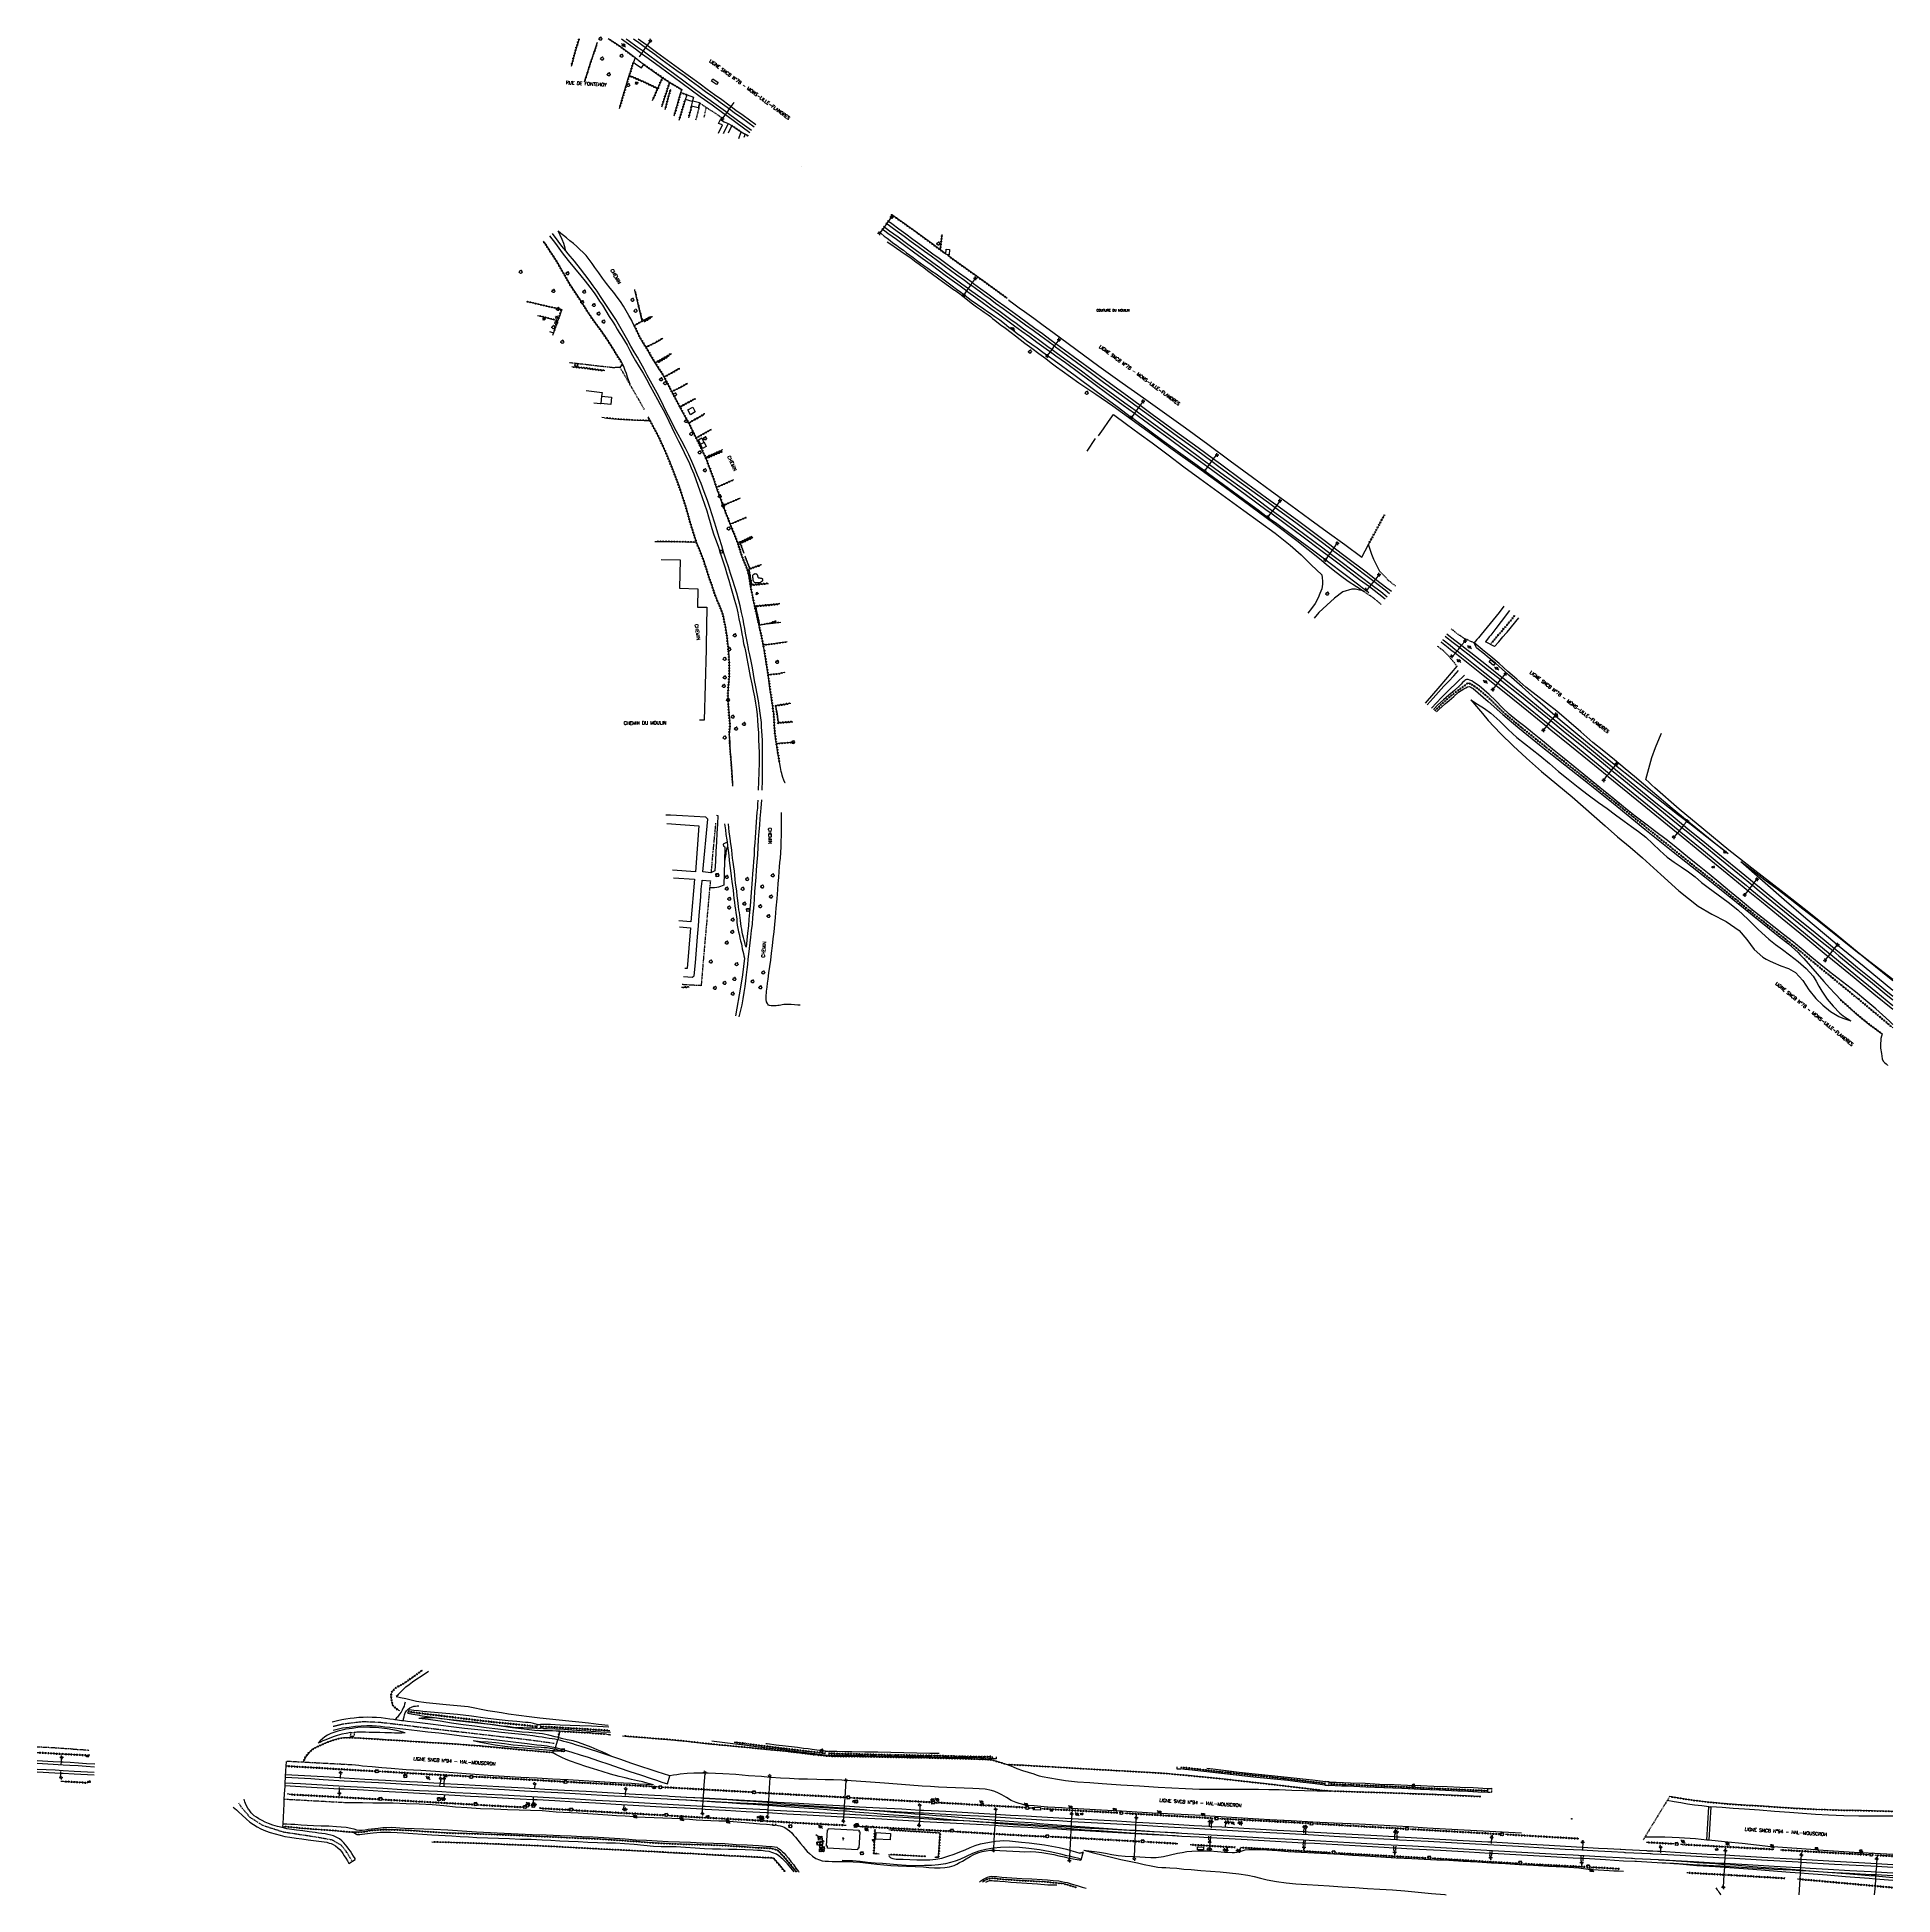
# Model space of a CAD drawing. Header units: millimetres. Extents: x 85000 to 86000, y 139000 to 140001.
import ezdxf
from ezdxf.enums import TextEntityAlignment as Align

# ---------------------------------------------------------------- set-up
doc = ezdxf.new("R2010")
doc.units = ezdxf.units.MM
doc.linetypes.add('DASHED', pattern=[0.75, 0.5, -0.25])
doc.layers.get('0').update_dxf_attribs({"linetype": 'CONTINUOUS'})
for name, color, linetype in [('W0001', 6, 'DASHED'), ('W0008', 7, 'CONTINUOUS'), ('W0017', 7, 'CONTINUOUS'), ('W0071', 7, 'CONTINUOUS'), ('W0101', 7, 'CONTINUOUS'), ('W0104', 1, 'CONTINUOUS'), ('W0105', 7, 'CONTINUOUS'), ('W0112', 1, 'DASHED'), ('W0120', 7, 'CONTINUOUS'), ('W0211', 2, 'CONTINUOUS'), ('W0214', 2, 'CONTINUOUS'), ('W0220', 5, 'DASHED'), ('W0300', 7, 'CONTINUOUS'), ('W0303', 7, 'CONTINUOUS'), ('W0310', 3, 'CONTINUOUS'), ('W0322', 7, 'CONTINUOUS'), ('W0323', 7, 'CONTINUOUS'), ('W0330', 7, 'CONTINUOUS'), ('W0402', 7, 'CONTINUOUS'), ('W0420', 7, 'CONTINUOUS'), ('W0438', 7, 'CONTINUOUS'), ('W0439', 7, 'CONTINUOUS'), ('W0473', 7, 'CONTINUOUS'), ('W0515', 5, 'CONTINUOUS'), ('W0600', 7, 'CONTINUOUS'), ('W0610', 7, 'CONTINUOUS'), ('W0611', 7, 'CONTINUOUS'), ('W0700', 7, 'CONTINUOUS'), ('W0850', 7, 'CONTINUOUS'), ('W0983', 7, 'CONTINUOUS'), ('W0989', 7, 'CONTINUOUS'), ('W0991', 7, 'CONTINUOUS')]:
    doc.layers.add(name, color=color, linetype=linetype)
doc.styles.get("Standard").update_dxf_attribs({"font": 'romans.shx', "width": 0.85})

# ---------------------------------------------------------------- blocks, each defined once
blk = doc.blocks.new('T300')
for p, q in [((-0.8, 0.5), (-0.9, 0.3)), ((-0.9, 0.3), (-0.9, 0.2)), ((-0.9, 0.2), (-0.7, 0.1)), ((-0.7, 0.6), (-0.8, 0.5)), ((-0.8, -0.1), (-0.7, 0.1)), ((-0.6, 0.7), (-0.7, 0.6)), ((-0.7, 0.1), (-0.7, 0.1)), ((-0.5, 0.7), (-0.6, 0.7)), ((-0.3, 0.6), (-0.5, 0.7)), ((-0.3, 0.6), (-0.2, 0.7)), ((-0.2, 0.6), (-0.3, 0.6)), ((-0.2, 0.7), (-0.1, 0.8)), ((-0.1, 0.8), (0.1, 0.8)), ((0.1, 0.8), (0.2, 0.7)), ((0.2, 0.7), (0.3, 0.6)), ((0.3, 0.6), (0.4, 0.5)), ((0.5, 0.5), (0.3, 0.5)), ((0.4, 0.5), (0.4, 0.5)), ((0.6, 0.4), (0.5, 0.5)), ((0.6, 0.4), (0.7, 0.3)), ((0.7, 0.3), (0.7, 0.2)), ((0.7, 0.2), (0.7, 0.1)), ((0.7, 0.1), (0.7, -0.2)), ((-0.8, -0.2), (-0.8, -0.1)), ((-0.7, -0.3), (-0.8, -0.2)), ((-0.8, -0.2), (-0.8, -0.2)), ((-0.7, -0.4), (-0.7, -0.3)), ((-0.5, -0.5), (-0.7, -0.4)), ((-0.4, -0.5), (-0.5, -0.5)), ((-0.4, -0.5), (-0.3, -0.5)), ((-0.3, -0.5), (-0.3, -0.4)), ((-0.3, -0.6), (-0.3, -0.5)), ((-0.3, -0.5), (-0.3, -0.5)), ((-0.2, -0.7), (-0.3, -0.6)), ((-0.1, -0.8), (-0.2, -0.7)), ((0.1, -0.8), (-0.1, -0.8)), ((0.2, -0.7), (0.1, -0.8)), ((0.3, -0.5), (0.2, -0.5)), ((0.3, -0.6), (0.2, -0.7)), ((0.2, -0.7), (0.2, -0.7)), ((0.5, -0.4), (0.3, -0.5)), ((0.3, -0.5), (0.3, -0.6)), ((0.3, -0.5), (0.3, -0.5)), ((0.6, -0.3), (0.5, -0.4)), ((0.7, -0.2), (0.6, -0.3)), ((0.6, -0.3), (0.6, -0.3))]:
    blk.add_line(p, q)
blk = doc.blocks.new('T610')
for p, q in [((-0.500001, 0), (-1.000002, 0)), ((0, 0.500001), (0, 1.000002)), ((0.500001, 0), (1.000002, 0)), ((0, -0.500001), (0, -1.000002))]:
    blk.add_line(p, q)
blk.add_ellipse((0, 0), major_axis=(-0.353554, 0.353554), ratio=1, start_param=3.926990817, end_param=10.2101761242)
blk = doc.blocks.new('T438')
for p, q in [((-0.4, 0.2), (0.4, 0.2)), ((-0.4, -0.2), (-0.4, 0.2)), ((0.15, 1.1), (-0.3, 1.1)), ((-0.3, 1.1), (-0.3, 0.5)), ((-0.3, 0.5), (0.15, 0.5)), ((0.3, 0.65), (0.3, 0.95)), ((0.4, 0.2), (0.4, -0.2))]:
    blk.add_line(p, q)
at = {"flags": 128}
for points in [[(-0.4, -0.2), (0.4, 0.2)], [(0.4, -0.2), (-0.4, -0.2)]]:
    blk.add_lwpolyline(points, dxfattribs=at)
for centre, major_axis, start_param, end_param in [((0.15, 0.95), (0.106, -0.106), 0.7853982, 2.3561945), ((0.15, 0.65), (0.106, 0.106), 3.9269908, 5.4977871)]:
    blk.add_ellipse(centre, major_axis=major_axis, ratio=1, start_param=start_param, end_param=end_param)
blk = doc.blocks.new('T473')
for p, q in [((-0.166667, 0.166667), (0.166667, -0.166667)), ((-0.166667, -0.166667), (0.166667, 0.166667)), ((0.500001, 0.500001), (1.000002, 1.000002)), ((-1.000002, -1.000002), (-0.500001, -0.500001))]:
    blk.add_line(p, q)
blk.add_ellipse((0, 0), major_axis=(0.471405, 0.471405), ratio=1, start_param=5.4977871438, end_param=11.780972451)
blk = doc.blocks.new('T420')
for p, q in [((0.7, 0.7), (-0.8, 0.7)), ((-0.8, 0.7), (-0.8, -0.8)), ((0.7, 0.7), (0.7, -0.8)), ((0.7, -0.8), (-0.8, -0.8))]:
    blk.add_line(p, q)
blk.add_ellipse((0, 0), major_axis=(-0.53, 0.53), ratio=1, start_param=3.926991, end_param=10.210176)
blk = doc.blocks.new('croix')
for p, q in [((-3, 0), (3, 0)), ((0, -3), (0, 3))]:
    blk.add_line(p, q)
blk = doc.blocks.new('T818')
at = {"color": 16, "linetype": 'Continuous', "xscale": 0.0001666666666666667, "yscale": 0.0001666666666666667}
blk.add_blockref('croix', (0, 0), dxfattribs=at)
blk = doc.blocks.new('T303')
for p, q in [((-0.8, 0), (-0.3, 0.2)), ((-0.3, -0.2), (-0.8, 0)), ((-0.3, 0.2), (0, 0.8)), ((0, 0.8), (0.3, 0.2)), ((0.3, 0.2), (0.8, 0)), ((0.8, 0), (0.3, -0.2)), ((-0.5, -0.6), (-0.3, -0.2)), ((0, -0.3), (-0.5, -0.6)), ((0.6, -0.6), (0, -0.3)), ((0.3, -0.2), (0.6, -0.6))]:
    blk.add_line(p, q)
blk = doc.blocks.new('T600')
for p, q in [((-0.999999, 0.999999), (0.999999, 0.999999)), ((-0.999999, -0.999999), (-0.999999, 0.999999)), ((0.999999, 0.999999), (1.999998, 1.999998)), ((0.999999, 0.999999), (0.999999, -0.999999)), ((-0.999999, -0.999999), (-1.999998, -1.999998)), ((0.999999, -0.999999), (-0.999999, -0.999999))]:
    blk.add_line(p, q)
blk = doc.blocks.new('T850')
for p, q in [((-0.2, -0.1), (0, 0.3)), ((0, 0.3), (0.2, -0.1)), ((-0.2, -0.1), (0.2, -0.1))]:
    blk.add_line(p, q)
for major_axis in [(-0.106, 0.106), (-0.0354, 0.0354), (-0.0236, 0.0236)]:
    blk.add_ellipse((0, 0), major_axis=major_axis, ratio=1, start_param=3.926991, end_param=10.210176)
blk = doc.blocks.new('t220o')
at = {"color": 0, "linetype": 'Continuous'}
for p, q in [((-0.25, 0.25), (0.25, 0.25)), ((-0.25, -0.25), (0.25, -0.25))]:
    blk.add_line(p, q, dxfattribs=at)
blk = doc.blocks.new('t323o')
at = {"color": 0, "linetype": 'Continuous'}
for radius in [0.25, 0.15]:
    blk.add_circle((0, 0), radius, dxfattribs=at)
blk = doc.blocks.new('t322o')
at = {"color": 0, "linetype": 'Continuous'}
for radius in [0.25, 0.15]:
    blk.add_circle((0, 0), radius, dxfattribs=at)
blk = doc.blocks.new('t310o')
at = {"color": 0, "linetype": 'Continuous'}
for centre, start, end in [((-0.5, 0.4), 216.8699, 323.1304), ((0.5, -0.4), 36.8699, 143.1303)]:
    blk.add_arc(centre, 0.625, start, end, dxfattribs=at)

msp = doc.modelspace()

# ---------------------------------------------------------------- linework, layer by layer
at = {"layer": 'W0001'}
for points in [[(85159.5, 139090.8), (85165.2, 139092.2), (85175.5, 139093.4), (85185, 139093), (85195.9, 139091.7), (85217.1, 139089.1), (85240.6, 139086.4), (85265.6, 139083.5), (85278.7, 139081.7)], [(85169.5, 139018.5), (85166.9, 139022.9), (85163.9, 139026.7), (85159.1, 139029.5), (85150.1, 139031.1), (85132.9, 139033.7), (85121.7, 139037.3), (85114.8, 139041.7), (85110.6, 139046.5), (85108.6, 139049.4), (85108.6, 139049.4)]]:
    msp.add_lwpolyline(points, dxfattribs=at)
at = {"layer": 'W0008'}
for points in [[(85196.3, 139093.8), (85194.2, 139094.1), (85192.8, 139094.3), (85192.1, 139094.4), (85190, 139094.7), (85187.7, 139095), (85185.3, 139095.3), (85182.9, 139095.5), (85180.5, 139095.6), (85178.1, 139095.7), (85175.6, 139095.6), (85173.3, 139095.5), (85170.9, 139095.2), (85168.6, 139095), (85166.3, 139094.6), (85164.1, 139094.2), (85161.8, 139093.7), (85159, 139093)], [(85159.5, 139088.8), (85159.5, 139088.8), (85164.5, 139089.9), (85168.1, 139090.4), (85171.6, 139090.9), (85174.6, 139091.1), (85177.6, 139091.3), (85180.5, 139091.2), (85182.8, 139091.1), (85185.1, 139090.8), (85187.4, 139090.6), (85190.1, 139090.3), (85192.8, 139089.9), (85195.5, 139089.6), (85198.6, 139089.3), (85201.7, 139088.9), (85204.8, 139088.6)], [(85261.1, 139086.3), (85255.7, 139086.9), (85250.2, 139087.5), (85244.7, 139088.1), (85237.5, 139088.9), (85230.3, 139089.7), (85223.1, 139090.5), (85217.5, 139091.2), (85211.9, 139091.9), (85206.3, 139092.6), (85203, 139093), (85199.6, 139093.4), (85197.4, 139093.7), (85196.3, 139093.8)], [(85204.8, 139088.6), (85210.6, 139087.9), (85216.4, 139087.2), (85222.2, 139086.5), (85228.7, 139085.7), (85235.1, 139084.9), (85241.6, 139084.2), (85249.1, 139083.3), (85256.6, 139082.4), (85264.1, 139081.5), (85266.6, 139081.2), (85269.2, 139080.9), (85271.8, 139080.6), (85273.3, 139080.4), (85274.8, 139080.2), (85276.3, 139079.9), (85277.4, 139079.7), (85278.4, 139079.5), (85279.4, 139079.3), (85280.6, 139083.5), (85279, 139083.8), (85277.5, 139084.1), (85275.9, 139084.3), (85274, 139084.6), (85272.1, 139084.9), (85270.1, 139085.2), (85267.1, 139085.6), (85264.1, 139086), (85261.1, 139086.3)], [(85114.6, 139045.3), (85114.3, 139045.8), (85113.9, 139046.2), (85113.6, 139046.7), (85112.7, 139048.4), (85111.9, 139050.2), (85111.6, 139051.5)], [(85105.7, 139047.3), (85107.5, 139045.8), (85107.5, 139045.8), (85108.5, 139044.8)], [(85108.5, 139044.8), (85110.5, 139042.9), (85112.6, 139041), (85114.7, 139039.2), (85116.6, 139037.9), (85118.5, 139036.6), (85120.5, 139035.5), (85123, 139034.4), (85125.6, 139033.6), (85128.2, 139032.8), (85130.9, 139032.1), (85133.5, 139031.5), (85136.2, 139031), (85139.5, 139030.5), (85142.7, 139030.1), (85146, 139029.7), (85156.1, 139028.3), (85157.3, 139027.9), (85158.5, 139027.6), (85159.6, 139027.2), (85160.8, 139026.4), (85162, 139025.4), (85163.1, 139024.4), (85164, 139023.3), (85164.8, 139022.2), (85165.5, 139021), (85166.4, 139019.7), (85167.2, 139018.3), (85168, 139016.9)], [(85171.3, 139019.5), (85170.5, 139020.9), (85169.6, 139022.3), (85168.8, 139023.6), (85168, 139024.7), (85167.1, 139025.8), (85166.2, 139026.9), (85165.2, 139028), (85164.1, 139029.1), (85162.9, 139030.1), (85161.9, 139030.7), (85160.8, 139031.3), (85159.7, 139031.8), (85158.2, 139032.2), (85156.7, 139032.5), (85155.2, 139032.8), (85153.4, 139033), (85151.6, 139033.3), (85149.8, 139033.5), (85146.5, 139033.9), (85143.1, 139034.4), (85139.8, 139034.8), (85137.2, 139035.2), (85134.6, 139035.6), (85132, 139036.2), (85129.5, 139036.8), (85127, 139037.6), (85124.6, 139038.4), (85122.9, 139039.2), (85121.2, 139040.1), (85119.5, 139041), (85118.2, 139041.8), (85116.9, 139042.6), (85115.8, 139043.6), (85115.4, 139044.2), (85115, 139044.7), (85114.6, 139045.3)], [(85168, 139016.9), (85171.4, 139019.1), (85171.3, 139019.5)]]:
    msp.add_lwpolyline(points, dxfattribs=at)
at = {"layer": 'W0017'}
for points in [[(85749.1, 139641.2), (85752.2, 139644.7), (85758.1, 139651.1), (85760.7, 139653.9), (85763.4, 139656.8), (85766, 139659.6)], [(85769.1, 139657.2), (85765, 139653.1), (85760.8, 139649.1), (85756.7, 139645.1), (85751.4, 139639.4)], [(85363.1, 139550.6), (85358.8, 139551.1), (85361.4, 139579.6), (85360.4, 139580.6), (85354, 139581), (85347.7, 139581.3), (85341.3, 139581.6), (85338.7, 139581.7)], [(85366, 139581.6), (85366.8, 139581.5), (85366.6, 139576.8), (85366.3, 139572), (85366, 139567.3), (85365.8, 139562.1), (85365.5, 139556.9), (85365.2, 139551.7), (85363.1, 139550.6)], [(85339.3, 139577.2), (85356.6, 139576), (85354.7, 139551.1)], [(85371.8, 139567.1), (85369.7, 139566), (85369.7, 139565.7), (85369.8, 139565.4), (85369.8, 139565.1), (85369.9, 139565), (85369.9, 139565), (85370, 139564.9), (85370.2, 139564.8), (85370.4, 139564.7), (85370.6, 139564.6)], [(85370.6, 139564.6), (85370.4, 139556.7), (85370, 139543.9)], [(85354.7, 139551.1), (85342.4, 139552)], [(85342.9, 139548), (85354.2, 139547.2), (85352.3, 139524.3)], [(85348.3, 139494.7), (85353, 139494.4), (85354, 139495.2), (85354.7, 139502.2), (85355.3, 139509.2), (85355.9, 139516.2), (85356.3, 139522), (85356.8, 139527.7), (85357.2, 139533.5), (85357.6, 139537.7), (85357.9, 139541.9), (85358.3, 139546.1)], [(85358.3, 139546.1), (85358.3, 139546.7), (85362.8, 139546.3)], [(85370, 139543.9), (85369.1, 139543.6), (85368.2, 139543.2), (85367.2, 139542.9), (85366.2, 139542.7), (85365.1, 139542.6), (85364, 139542.5), (85363.5, 139542.5), (85362.9, 139542.5), (85362.4, 139542.5)], [(85352.3, 139524.3), (85345.8, 139524.8)], [(85346.2, 139521.5), (85352.1, 139521), (85350.2, 139499)], [(85350.2, 139499), (85349.1, 139499)], [(85198.3, 139103.8), (85198, 139102.8), (85197.7, 139101.7), (85197.3, 139100.7), (85196.7, 139099.5), (85196.1, 139098.4), (85195.3, 139097.4), (85194.9, 139096.8), (85194.5, 139096.3), (85194.1, 139095.7), (85193.7, 139095.3), (85193.2, 139094.8), (85192.8, 139094.3)], [(85197.4, 139093.7), (85197.5, 139094.8), (85197.7, 139095.9), (85198, 139096.9), (85198.4, 139098), (85199.1, 139099.1), (85199.9, 139100), (85200.8, 139100.7), (85201.8, 139101.2), (85202.9, 139101.6), (85203.8, 139101.7), (85204.7, 139101.8), (85205.6, 139101.8)], [(85279.4, 139079.3), (85283.9, 139078.2), (85288.2, 139076.8), (85292.6, 139075.4), (85296.9, 139074.1), (85302.5, 139072.2), (85308, 139070.4), (85313.6, 139068.5), (85319.4, 139066.5), (85325.1, 139064.6), (85330.9, 139062.6), (85333.8, 139061.7), (85336.7, 139060.7), (85339.6, 139059.8)], [(85341, 139064.1), (85337.6, 139065.2), (85334.2, 139066.2), (85330.8, 139067.3), (85325.4, 139069.1), (85320, 139071), (85314.6, 139072.9), (85310.3, 139074.3), (85309.7, 139074.5), (85305.9, 139075.8), (85301.6, 139077.2), (85298.8, 139078.1), (85296, 139079), (85293.2, 139079.9), (85290.6, 139080.7), (85288.1, 139081.5), (85285.5, 139082.2), (85283.9, 139082.7), (85282.2, 139083.1), (85280.6, 139083.5)], [(85458.9, 139021), (85459.1, 139020.8), (85459.4, 139020.5), (85459.6, 139020.3), (85460.1, 139020), (85460.6, 139019.8), (85461.2, 139019.6), (85462.9, 139019.3), (85464.8, 139019.3), (85466.6, 139019.3), (85470.3, 139019), (85474.1, 139018.8), (85477.8, 139018.8), (85481, 139018.9), (85484.3, 139019.3), (85487.5, 139019.8), (85490.8, 139020.8), (85494.1, 139021.9), (85497.3, 139023.2), (85500, 139024.3), (85502.7, 139025.5), (85505.4, 139026.5), (85508.3, 139027.4), (85511.3, 139028.1), (85514.3, 139028.6), (85515.6, 139028.8), (85516.5, 139028.9), (85518.7, 139029.1), (85520.8, 139029.2), (85524, 139029.1), (85527.3, 139028.8), (85530.5, 139028.4), (85534.6, 139028), (85538.7, 139027.5), (85542.9, 139026.9), (85546.8, 139026.2), (85550.8, 139025.5), (85554.7, 139024.6), (85556.5, 139024.1), (85557.1, 139023.9), (85559.5, 139023.2), (85561.9, 139022.5)], [(85561.4, 139019.5), (85558.2, 139020.3), (85556.4, 139020.8), (85554.9, 139021.1), (85551.7, 139021.9), (85545.9, 139023.1), (85540.2, 139024.2), (85534.4, 139025), (85529.3, 139025.5), (85524.2, 139025.7), (85519.1, 139025.5), (85515.4, 139025.2), (85515.2, 139025.2), (85511.3, 139024.5), (85507.5, 139023.6), (85504.1, 139022.2), (85500.7, 139020.6), (85497.3, 139019.1), (85494.7, 139018.2), (85492.1, 139017.4), (85489.5, 139016.7), (85485.8, 139016.1), (85482, 139015.9), (85478.2, 139015.8), (85473.3, 139015.7), (85468.3, 139015.9), (85463.4, 139016.2), (85459.5, 139016.5), (85455.5, 139016.8), (85451.6, 139017.1), (85447.5, 139017.5), (85443.5, 139018), (85439.4, 139018.3), (85437.5, 139018.4), (85435.7, 139018.4), (85433.8, 139018.5)], [(85561.4, 139019.5), (85561.6, 139019.5), (85561.8, 139019.4), (85562, 139019.3), (85562.2, 139019.1), (85562.4, 139018.9), (85562.5, 139018.7)], [(85563.7, 139023.2), (85563.5, 139023), (85563.4, 139022.9), (85563.2, 139022.7), (85562.8, 139022.6), (85562.4, 139022.5), (85561.9, 139022.5)]]:
    msp.add_lwpolyline(points, dxfattribs=at)
at = {"layer": 'W0071'}
for points in [[(85276.1, 139893.8), (85279.3, 139889.7), (85281.1, 139887.2), (85282.9, 139884.7), (85286.2, 139880.5), (85289.6, 139876.4), (85293, 139872.3), (85295.4, 139869.3), (85297.8, 139866.2), (85300.1, 139863.1), (85301.6, 139860.9), (85303.1, 139858.6), (85304.6, 139856.4), (85306.4, 139853.4), (85308.3, 139850.4), (85310.2, 139847.4), (85311.4, 139845.5), (85312.5, 139843.6), (85313.7, 139841.8), (85315.1, 139839.5), (85316.5, 139837.2), (85317.9, 139834.9), (85319.4, 139832.1), (85320.9, 139829.3), (85322.5, 139826.5), (85324.5, 139823.2), (85326.5, 139819.9), (85328.4, 139816.5), (85330.4, 139812.9), (85332.4, 139809.3), (85334.3, 139805.7), (85335.8, 139802.9), (85337.3, 139800.1), (85338.7, 139797.3), (85340.4, 139793.9), (85342, 139790.5), (85343.7, 139787.1), (85345.7, 139783.1), (85347.7, 139779.1), (85349.6, 139775.1), (85351.1, 139772), (85352.5, 139768.8), (85353.8, 139765.6), (85355, 139762.6), (85356, 139759.5), (85357.1, 139756.4), (85358.4, 139752.8), (85359.7, 139749.2), (85360.9, 139745.7), (85361.8, 139742.5), (85362.7, 139739.4), (85363.6, 139736.2), (85364.7, 139732.8), (85365.9, 139729.4), (85367.1, 139726), (85368.3, 139722.4), (85369.5, 139718.7), (85370.7, 139715), (85371.7, 139711.7), (85372.7, 139708.3), (85373.6, 139705), (85374.7, 139701.3), (85375.8, 139697.6), (85376.8, 139693.9), (85377.5, 139690.7), (85378.2, 139687.5), (85378.8, 139684.4), (85379.3, 139681.8), (85379.7, 139679.3), (85380.2, 139676.8), (85380.7, 139674.2), (85381.4, 139671.6), (85381.5, 139671)], [(85381.8, 139679.7), (85381.3, 139682.3), (85380.9, 139684.8), (85380.4, 139687.3), (85379.6, 139690.8), (85378.8, 139694.4), (85377.9, 139697.9), (85377, 139701.3), (85376, 139704.7), (85374.9, 139708.1), (85373.7, 139711.8), (85372.5, 139715.4), (85371.3, 139719.1), (85370.1, 139722.9), (85368.9, 139726.8), (85367.7, 139730.7), (85366.8, 139733.7), (85365.9, 139736.6), (85365, 139739.6), (85363.8, 139743.5), (85362.5, 139747.4), (85361.2, 139751.3), (85359.5, 139755.9), (85357.8, 139760.3), (85355.9, 139764.8), (85354.4, 139768.5), (85352.8, 139772.2), (85351.2, 139775.8), (85349.3, 139779.5), (85347.4, 139783.2), (85345.4, 139786.8), (85343.3, 139790.8), (85341.3, 139794.8), (85339.2, 139798.8), (85337.5, 139802.2), (85335.9, 139805.7), (85334.2, 139809.1), (85332.4, 139812.3), (85330.6, 139815.5), (85328.8, 139818.8), (85327.1, 139822), (85325.3, 139825.2), (85323.5, 139828.4), (85321.8, 139831.4), (85320, 139834.4), (85318.3, 139837.4), (85316.1, 139841.2), (85314, 139845), (85311.8, 139848.8), (85309.7, 139852), (85307.6, 139855.2), (85305.4, 139858.4), (85303.6, 139861.2), (85301.7, 139864), (85299.7, 139866.8), (85297.5, 139869.9), (85295.2, 139873), (85292.8, 139876), (85289.5, 139880.1), (85286.1, 139884.2), (85284.9, 139885.8), (85282.8, 139888.3), (85280.8, 139890.9), (85277.7, 139895)], [(85383.4, 139671), (85383.3, 139671.5), (85382.8, 139674.3), (85382.3, 139677), (85381.8, 139679.7)], [(85381.5, 139671), (85381.9, 139669.1), (85382.5, 139666.1), (85383, 139663.2), (85383.5, 139660.3), (85384.3, 139656.4), (85385.1, 139652.5), (85385.8, 139648.7), (85386.5, 139645.4), (85387.1, 139642.1), (85387.6, 139638.8), (85388, 139635.8), (85388.2, 139632.9), (85388.4, 139629.9), (85388.7, 139626.1), (85388.8, 139622.4), (85388.9, 139618.6), (85389, 139615.7), (85389, 139612.8), (85389, 139609.8), (85388.9, 139604.8), (85388.7, 139599.9), (85388.6, 139595.1)], [(85390.7, 139595.1), (85390.7, 139596.9), (85390.8, 139598.8), (85390.8, 139600.8), (85390.8, 139603.4), (85390.9, 139606.1), (85390.9, 139608.8), (85390.9, 139611.3), (85390.9, 139613.9), (85390.9, 139616.4), (85390.8, 139619.2), (85390.8, 139621.9), (85390.7, 139624.6), (85390.6, 139626.9), (85390.4, 139629.3), (85390.3, 139631.6), (85390, 139634.2), (85389.7, 139636.7), (85389.3, 139639.3), (85388.7, 139643.2), (85388, 139647), (85387.2, 139650.9), (85386.6, 139654.3), (85386, 139657.7), (85385.4, 139661.1), (85384.7, 139664.6), (85384, 139668.1), (85383.4, 139671)], [(85388.4, 139589.8), (85388.2, 139587.6), (85388.1, 139585.4), (85387.9, 139583.3), (85387.7, 139580.6), (85387.5, 139577.9), (85387.3, 139575.2), (85387.1, 139572.4), (85386.9, 139569.6), (85386.7, 139566.7), (85386.4, 139563.5), (85386.3, 139560.2), (85386.1, 139556.9), (85385.8, 139553.6), (85385.5, 139550.3), (85385.3, 139547), (85384.9, 139542.3), (85384.6, 139537.6), (85384.2, 139532.9), (85383.9, 139529.2), (85383.6, 139525.6), (85383.3, 139522), (85382.8, 139518.2), (85382.4, 139514.4), (85382, 139510.6)], [(85382.6, 139498.6), (85382.9, 139501.3), (85383.2, 139504.1), (85383.5, 139506.8), (85383.9, 139509.9), (85384.3, 139512.9), (85384.6, 139516), (85385, 139519.5), (85385.4, 139523), (85385.7, 139526.6), (85386, 139529.9), (85386.3, 139533.3), (85386.5, 139536.7), (85386.8, 139540.5), (85387.1, 139544.3), (85387.4, 139548.2), (85387.7, 139552.2), (85388, 139556.3), (85388.3, 139560.4), (85388.6, 139564.5), (85388.8, 139568.6), (85389.1, 139572.8), (85389.4, 139576.3), (85389.6, 139579.9), (85390, 139583.5), (85390.2, 139585.6), (85390.4, 139587.7), (85390.6, 139589.9)], [(85370.4, 139577.1), (85370.9, 139573.7), (85371.2, 139571.2), (85371.6, 139568.4), (85371.8, 139567.1), (85372, 139565.5), (85372.1, 139565.2), (85372.4, 139562.6), (85372.7, 139560), (85373, 139557.3), (85373.3, 139554.6), (85373.7, 139551.8), (85374, 139548.9), (85374.4, 139546), (85374.7, 139543.6), (85375, 139541.3), (85375.3, 139538.9), (85375.5, 139536.8), (85375.8, 139534.8), (85376, 139532.7), (85376.3, 139530.8), (85376.5, 139529), (85376.8, 139527.1), (85377, 139525.5), (85377.1, 139524), (85377.3, 139522.4), (85377.6, 139520.6), (85378, 139518.9), (85378.4, 139517.1), (85378.7, 139515.5), (85379.1, 139514), (85379.5, 139512.4), (85379.7, 139511.1), (85380, 139509.7), (85380.3, 139508.4), (85380.6, 139507.1), (85380.9, 139505.9), (85381.2, 139504.6)], [(85382, 139510.6), (85381.8, 139511.4), (85381.6, 139512.2), (85381.4, 139513), (85381, 139514.3), (85380.7, 139515.7), (85380.3, 139517.1), (85380, 139518.7), (85379.7, 139520.2), (85379.4, 139521.7), (85379.2, 139523.3), (85379, 139524.9), (85378.8, 139526.4), (85378.6, 139527.9), (85378.4, 139529.3), (85378.2, 139530.7), (85378, 139532.4), (85377.8, 139534.1), (85377.6, 139535.8), (85377.3, 139538.2), (85377, 139540.7), (85376.7, 139543.1), (85376.4, 139545.1), (85376.2, 139547.2), (85376, 139549.2), (85375.7, 139551.5), (85375.4, 139553.9), (85375.1, 139556.3), (85374.8, 139558.5), (85374.6, 139560.7), (85374.3, 139562.9), (85374, 139565.4), (85373.7, 139567.4), (85373.6, 139567.9), (85373.3, 139570.4), (85373, 139572.7), (85372.5, 139577), (85372.5, 139577)], [(85381.2, 139504.6), (85380.1, 139495.7), (85379.1, 139489.1), (85376.4, 139473.6)], [(85378.3, 139473.1), (85379.9, 139479.5), (85380.4, 139482.8), (85381, 139486.1), (85381.5, 139489.4), (85381.9, 139492.5), (85382.2, 139495.6), (85382.6, 139498.6)]]:
    msp.add_lwpolyline(points, dxfattribs=at)
at = {"layer": 'W0101'}
for points in [[(85295.9, 139810.4), (85304.4, 139809.4), (85304.1, 139807.5), (85303.7, 139803.5), (85303.6, 139803.3)], [(85303.6, 139803.3), (85299.9, 139803.7)], [(85425.9, 139026.3), (85425.4, 139026.3), (85425.9, 139035), (85426.3, 139035), (85426.4, 139035.8), (85442.9, 139034.9), (85442.8, 139034.1)], [(85442.8, 139034.1), (85443.3, 139034), (85442.8, 139025.2), (85442.2, 139025.2)], [(85442.2, 139025.2), (85442.1, 139024.3), (85425.9, 139025.2), (85425.9, 139026.3)]]:
    msp.add_lwpolyline(points, dxfattribs=at)
at = {"layer": 'W0104'}
for points in [[(85325.4, 139987.2), (85322.2, 139989.7), (85321.3, 139987.3), (85322.6, 139986.3), (85325.6, 139984.3), (85326.9, 139986.1), (85326.9, 139986.2)], [(85352.9, 139966.1), (85349.3, 139967.3), (85350.2, 139969.7), (85353.7, 139968.5), (85353.1, 139966.6)], [(85356.2, 139962.8), (85352.7, 139963.6), (85353.4, 139966.5), (85357, 139965.6), (85356.9, 139965.3)], [(85491.4, 139883.5), (85490.5, 139883.6), (85489.7, 139884), (85489.9, 139886.6), (85491.7, 139886.4)], [(85358.6, 139779.3), (85357.4, 139781.6), (85359.3, 139782.5), (85359.5, 139782.6), (85360.6, 139780.3), (85358.6, 139779.3)], [(85459.6, 139029.6), (85452, 139030), (85452.2, 139033.5), (85459.8, 139033.1)]]:
    msp.add_lwpolyline(points, close=True, dxfattribs=at)
for points in [[(85367.2, 139949.2), (85367.2, 139949.2), (85369.3, 139953.6), (85367.2, 139954.4), (85368.3, 139956.5), (85370.2, 139955.3), (85372.3, 139954.3), (85374.3, 139953.2), (85374.3, 139953.2), (85372.4, 139949.1)], [(85372.3, 139954.3), (85369.9, 139949.1), (85369.9, 139949), (85369.9, 139949.1), (85369.9, 139949.1)], [(85378.1, 139946.2), (85379.4, 139949.8), (85381.5, 139948.6), (85380.8, 139946.7)], [(85276.1, 139842.3), (85278.3, 139841.5), (85277.8, 139840.1)], [(85304.1, 139807.5), (85309.5, 139806.9), (85309.1, 139803), (85303.7, 139803.5)], [(85357.4, 139781.6), (85356.3, 139783.9), (85358.1, 139784.9), (85359.3, 139782.5)], [(85336.3, 139719.5), (85346.5, 139719.2), (85346.1, 139703.9), (85356.1, 139703.6), (85355.9, 139693.8), (85360.9, 139693.7), (85360.5, 139673.2), (85360.5, 139671)], [(85360.5, 139671), (85359.5, 139632.9), (85357, 139632.9)]]:
    msp.add_lwpolyline(points, dxfattribs=at)
at = {"layer": 'W0105'}
msp.add_lwpolyline([(85899.8, 139029.5), (85900.9, 139047.5), (85902, 139047.4), (85900.8, 139029.4)], dxfattribs=at)
at = {"layer": 'W0112'}
for points in [[(85355, 139956.3), (85355, 139956.3), (85355.4, 139957.2), (85357.3, 139965.2), (85360.6, 139963), (85360.6, 139963), (85365.1, 139960.1), (85368.8, 139957.6)], [(85359.5, 139957.8), (85360.6, 139963)], [(85286.9, 139825.6), (85302.3, 139823.8), (85307.1, 139823.3), (85311.4, 139822.8)], [(85327.2, 139800.3), (85325.1, 139804), (85319.3, 139814), (85314.2, 139822.8), (85311.4, 139822.8)], [(85723.6, 139713), (85728.1, 139708.3), (85731.9, 139705.2)], [(85724.3, 139695.2), (85720.5, 139698.4), (85715.2, 139702)], [(85774.3, 139674.5), (85769, 139676.9), (85765.7, 139679.1), (85761.9, 139682.1)], [(85754.5, 139672.8), (85756.9, 139671)], [(85756.9, 139671), (85757.9, 139670.2), (85760.1, 139668.1), (85765.1, 139662)], [(85365.6, 139577.3), (85365.6, 139577.3), (85364, 139560.9), (85363.3, 139552.4)], [(85363.3, 139552.4), (85363.1, 139550.6)], [(85362.8, 139546.3), (85362.4, 139542.5), (85361.9, 139537.1), (85360.4, 139519.9), (85359.8, 139513.4), (85357.8, 139489.8), (85347.6, 139490.4)], [(85014, 139078.8), (85008.6, 139079.2), (85000, 139079.6)], [(85019.4, 139078.5), (85014, 139078.8)], [(85019.4, 139078.5), (85023.5, 139078.3), (85025.2, 139078.2), (85028.2, 139077.9)], [(85143.3, 139071.4), (85134.3, 139071.9)], [(85169.6, 139070), (85143.3, 139071.4)], [(85516.8, 139073.3), (85514.9, 139073.4), (85514.9, 139073.6), (85514.9, 139074.5)], [(85516.8, 139074.4), (85516.8, 139073.6), (85516.8, 139073.3)], [(85616.3, 139067.7), (85614.6, 139067.8), (85614.3, 139067.8), (85614.3, 139068.2), (85614.3, 139068.6), (85614.4, 139068.9), (85614.4, 139069)], [(85616.4, 139068.8), (85616.4, 139068.8), (85616.3, 139068), (85616.3, 139067.7)], [(85133.2, 139051.6), (85147.6, 139050.8), (85165.9, 139049.8)], [(85532.2, 139048.4), (85532.3, 139049.3), (85533.5, 139049.2), (85533.5, 139048.2)], [(85879.7, 139053), (85878.4, 139050.8), (85866.7, 139031.7), (85866.6, 139031.5), (85866.4, 139031.1), (85865.4, 139029.5)], [(85323, 139042.5), (85323, 139042.1), (85323, 139041.5), (85321.6, 139041.6), (85321.7, 139042.2), (85321.7, 139042.7)], [(85348, 139041), (85347.9, 139040.1), (85346.6, 139040.2), (85346.7, 139041.2)], [(85373, 139039.7), (85372.9, 139038.7), (85371.6, 139038.8), (85371.7, 139039.8)], [(85397.8, 139038.3), (85397.8, 139037.7), (85397.7, 139037.4), (85396.5, 139037.4), (85396.5, 139037.8), (85396.5, 139038.4)], [(85556.2, 139046.6), (85556.3, 139047.9), (85557.6, 139047.8), (85557.5, 139046.5)], [(85580.1, 139045.3), (85580.2, 139046.5), (85581.5, 139046.4), (85581.4, 139045.2)], [(85604, 139043.9), (85604.2, 139045.2), (85605.5, 139045.1), (85605.4, 139043.8)], [(85627.6, 139042.7), (85627.7, 139043.9), (85629.1, 139043.8), (85629, 139042.5)], [(85935.5, 139025.8), (85935.6, 139026.8), (85934.3, 139026.9), (85934.2, 139025.9)], [(85959.5, 139024), (85959.6, 139025.4), (85958.4, 139025.4), (85958.3, 139024.2)], [(85983.4, 139022.6), (85983.5, 139024), (85982.2, 139024.1), (85982.1, 139022.6)], [(85838.3, 139013.6), (85838.3, 139012.6), (85836.9, 139012.6), (85837, 139013.6)]]:
    msp.add_lwpolyline(points, dxfattribs=at)
for points in [[(85269.4, 139089.5), (85269.4, 139089.9), (85269.4, 139090.8), (85269.4, 139091.7), (85271.3, 139091.7), (85271.3, 139090.8), (85271.2, 139090.2), (85271.2, 139089.6)], [(85170.7, 139085.4), (85168.9, 139085.4), (85169.1, 139087.5), (85170.9, 139087.4)], [(85426.5, 139075), (85424.6, 139075.2), (85424.7, 139076.3), (85424.8, 139077.4), (85426.7, 139077.3), (85426.6, 139076.3), (85426.6, 139075.3)], [(85695.9, 139058.8), (85694, 139059), (85694, 139059.3), (85694.1, 139060.1), (85694.2, 139060.9), (85694.2, 139061.2), (85696.1, 139061), (85696.1, 139060.6), (85696, 139059.8), (85695.9, 139059.1)], [(85781.8, 139055.1), (85781.8, 139055.3), (85781.8, 139056.2), (85781.8, 139057.1), (85781.7, 139057.3), (85783.7, 139057.4), (85783.8, 139055.1)]]:
    msp.add_lwpolyline(points, close=True, dxfattribs=at)
at = {"layer": 'W0120'}
for points in [[(85785.3, 139672.6), (85780.4, 139675.1)], [(85199.7, 139097.9), (85200.1, 139098.7), (85200.5, 139099.7)], [(85028, 139075.6), (85028, 139075.2), (85027.9, 139074.9)], [(85132.4, 139036.9), (85132.5, 139038.2), (85133.1, 139049.1), (85133.1, 139049.1), (85133.2, 139051.6), (85133.5, 139056.7), (85133.6, 139058), (85133.6, 139058.9), (85133.7, 139060.4), (85133.9, 139063.4), (85133.9, 139064.9), (85134, 139065.7), (85134, 139066.9), (85134.2, 139069.3), (85134.3, 139071.9)], [(85182.2, 139066.9), (85182.1, 139066.3)], [(85184.3, 139066.1), (85184.3, 139066.9)], [(85232.5, 139064.2), (85232.4, 139063.4)], [(85235, 139063.3), (85235.1, 139064.1)], [(85283.4, 139061.3), (85283.4, 139060.7)], [(85286.1, 139060.5), (85286.2, 139061.2)], [(85334.1, 139058.4), (85334, 139057.9)], [(85336.8, 139057.6), (85336.8, 139058.4)], [(85135.3, 139054), (85135.3, 139054.7)], [(85183.8, 139052), (85183.8, 139051.3)], [(85186.2, 139051.1), (85186.2, 139051.8)], [(85235.4, 139049.1), (85235.4, 139048.5)], [(85237.5, 139048.2), (85237.5, 139049)], [(85385, 139055.6), (85384.9, 139054.9)], [(85387.7, 139054.7), (85387.8, 139055.4)], [(85435.8, 139052.8), (85435.7, 139052.2)], [(85438.5, 139052), (85438.5, 139052.7)], [(85481.5, 139050.2), (85481.4, 139049.6)], [(85484.2, 139049.4), (85484.2, 139050.1)], [(85485, 139050.3), (85484.9, 139049.6), (85484.9, 139049)], [(85508.9, 139048.9), (85508.8, 139048.3), (85508.8, 139047.8)], [(85261.4, 139047.6), (85261.4, 139047)], [(85270.9, 139046.5), (85271, 139047.3)], [(85286.3, 139046.3), (85286.2, 139045.6)], [(85288.9, 139045.4), (85289, 139046.3)], [(85322.4, 139043.3), (85322.4, 139043.8), (85322.4, 139044.3)], [(85337.8, 139043.3), (85337.7, 139042.7)], [(85340.2, 139042.5), (85340.3, 139043.3)], [(85347.4, 139041.9), (85347.4, 139042.4), (85347.4, 139042.9)], [(85372.3, 139040.5), (85372.3, 139041), (85372.4, 139041.6)], [(85389.1, 139040.5), (85389, 139040.1), (85389, 139039.9)], [(85391.6, 139039.7), (85391.7, 139040.4)], [(85422.3, 139038.8), (85422.3, 139038.2), (85422.2, 139037.7)], [(85532.1, 139047.2), (85532.1, 139046.7)], [(85534.7, 139046.4), (85534.8, 139047.1)], [(85536.8, 139047.3), (85536.8, 139046.7), (85536.8, 139045.7)], [(85435.6, 139037.8), (85435.6, 139037.2)], [(85443, 139036.7), (85443, 139037.4)], [(85447, 139037.4), (85446.9, 139036.7), (85446.9, 139036.3)], [(85450.2, 139037.1), (85450.1, 139036.6), (85450.1, 139036.2)], [(85458, 139036.7), (85457.9, 139036.2), (85457.9, 139035.9)], [(85458.5, 139035.8), (85458.5, 139036.1), (85458.5, 139036.7)], [(85491.7, 139034.7), (85491.7, 139034.1)], [(85494.2, 139033.9), (85494.2, 139034.7)], [(85543.3, 139031.8), (85543.2, 139031.2)]]:
    msp.add_lwpolyline(points, dxfattribs=at)
at = {"layer": 'W0211'}
for points in [[(85321.8, 139845.5), (85320.9, 139847.2), (85320.4, 139848.2), (85318.9, 139850.8), (85317.4, 139853.4), (85315.9, 139855.9), (85314.3, 139858.4), (85312.6, 139860.8), (85310.7, 139863.3), (85308.7, 139865.7), (85306.8, 139868.2), (85304.7, 139871), (85302.6, 139873.8), (85300.6, 139876.7), (85299, 139878.9), (85297.5, 139881.1), (85295.8, 139883.2), (85294.2, 139884.9), (85292.5, 139886.5), (85290.8, 139888.1), (85289, 139889.7), (85287.1, 139891.2), (85285.2, 139892.7), (85283.7, 139893.9), (85282.2, 139895.1), (85280.7, 139896.3)], [(85458.1, 139890.5), (85460.6, 139888.9), (85463.1, 139887.2), (85465.5, 139885.6), (85468.3, 139883.6), (85471, 139881.7), (85473.7, 139879.7), (85475.6, 139878.3), (85475.7, 139878.2), (85477.8, 139876.7), (85479.8, 139875.2), (85482.5, 139873.2), (85485.2, 139871.2), (85487.9, 139869.2), (85491.1, 139866.9), (85494.4, 139864.6), (85495.1, 139864.1), (85497.7, 139862.2), (85498.2, 139861.8), (85500.5, 139860), (85503.3, 139857.7), (85506.2, 139855.5), (85508.3, 139854.1), (85510.4, 139852.7), (85510.9, 139852.3), (85512.4, 139851.3), (85513.7, 139850.3), (85514.9, 139849.3), (85516.1, 139848.3), (85519, 139846.1), (85521.9, 139844), (85524.8, 139841.8), (85527.3, 139839.9), (85529.8, 139838), (85532.3, 139836), (85536, 139833.2), (85539.7, 139830.5), (85543.5, 139827.7), (85546.4, 139825.4), (85549.3, 139823.2), (85552.3, 139821)], [(85315.4, 139824.7), (85316.1, 139823.1), (85316.1, 139823.1), (85316.7, 139821.4), (85317.4, 139819.8), (85318, 139817.9), (85318.7, 139815.9), (85319.3, 139814)], [(85552.3, 139821), (85561.4, 139814.7), (85570.5, 139808.5), (85579.6, 139802.2), (85590.1, 139794.7), (85600.5, 139787.1), (85610.9, 139779.5), (85625.3, 139769.1), (85639.7, 139758.7), (85654, 139748.2), (85666.4, 139739), (85678.8, 139729.6), (85691, 139720), (85694.7, 139717), (85698.4, 139713.8), (85702.3, 139710.8), (85706.5, 139707.8), (85710.9, 139704.9), (85714.6, 139702.5), (85715.2, 139702)], [(85793.4, 139691.9), (85788.9, 139686), (85786.1, 139682.3), (85783.3, 139678.7), (85782.5, 139677.7), (85780.4, 139675.1)], [(85785.3, 139672.6), (85787.6, 139675.1), (85789.9, 139677.7), (85791.6, 139679.7), (85792.1, 139680.2), (85798.4, 139688)], [(85778.6, 139671), (85774.3, 139674.5)], [(85911.3, 139560.8), (85908.4, 139563.1), (85905.5, 139565.3), (85902.6, 139567.6), (85891.8, 139576.4), (85889.2, 139578.6), (85881.1, 139585.3), (85870.4, 139594.2), (85865.6, 139598.4), (85860.7, 139602.6), (85855.8, 139606.7), (85850, 139611.5), (85844.2, 139616.1), (85838.4, 139620.8), (85831.8, 139626.5), (85825.4, 139632.2), (85818.9, 139637.8), (85813.3, 139642.1), (85807.7, 139646.4), (85802.2, 139650.7), (85797.4, 139654.9), (85792.6, 139659.1), (85787.8, 139663.4), (85783.3, 139667.1), (85778.8, 139670.8), (85778.6, 139671)], [(86000, 139468.9), (85998.4, 139470.5), (85996.2, 139472.5), (85990.9, 139477.3), (85985.4, 139481.9), (85979.8, 139486.5), (85975.2, 139490.1), (85970.5, 139493.6), (85965.8, 139497.2), (85961.1, 139501.1), (85956.4, 139505), (85951.6, 139508.9), (85946.4, 139513.2), (85941.1, 139517.4), (85935.8, 139521.6), (85931.7, 139524.8), (85927.6, 139528), (85923.5, 139531.3), (85917.7, 139536), (85912, 139540.8), (85906.2, 139545.6), (85901, 139549.9), (85895.7, 139554.2), (85890.4, 139558.4), (85886.2, 139561.8), (85882.1, 139565.2), (85877.9, 139568.5), (85872.3, 139572.7), (85866.8, 139576.9), (85861.2, 139581.1), (85854.9, 139586.2), (85848.6, 139591.4), (85842.3, 139596.5), (85835.5, 139602), (85828.7, 139607.5), (85821.9, 139613), (85816.6, 139617.3), (85811.2, 139621.7), (85805.8, 139626.1), (85801.6, 139629.4), (85797.4, 139632.6), (85793.3, 139636.1), (85789.6, 139639.6), (85786.1, 139643.2), (85782.4, 139646.7), (85779.7, 139649.1), (85777, 139651.4), (85774, 139653.4), (85773.1, 139654), (85772.1, 139654.5), (85771.1, 139654.8), (85770.8, 139654.8), (85770.6, 139654.8), (85770.3, 139654.8), (85769.8, 139654.6), (85769.4, 139654.2), (85769, 139653.9), (85768.1, 139653.1), (85767.4, 139652.3), (85766.6, 139651.5), (85763.8, 139648.9), (85760.8, 139646.4), (85757.9, 139643.9), (85754.8, 139641.1), (85752.4, 139638.6)], [(85754, 139637.3), (85755.3, 139638.6), (85757.1, 139640.3), (85759, 139641.9), (85760.9, 139643.4), (85763.4, 139645.7), (85766, 139647.9), (85768.8, 139649.7), (85769.8, 139650.3), (85770.8, 139650.8), (85771.8, 139651), (85772.5, 139650.7), (85773.2, 139650.3), (85773.9, 139649.9), (85781.9, 139642.9), (85789.8, 139635.9), (85797.9, 139629.1), (85810.5, 139618.8), (85823.2, 139608.8), (85836, 139598.7), (85851.2, 139586.5), (85866.4, 139574.2), (85881.6, 139562), (85898.7, 139548.4), (85915.8, 139534.8), (85932.7, 139521.1), (85938.2, 139516.7), (85943.7, 139512.4), (85948.9, 139507.7), (85949.9, 139506.7), (85951, 139505.6), (85952, 139504.5), (85955.7, 139500.4), (85959.3, 139496.2), (85962.8, 139492.1), (85965.9, 139488.7), (85969, 139485.4), (85972.1, 139482)], [(85772.6, 139643.9), (85775.7, 139640.2), (85778.8, 139636.4), (85781.9, 139632.7), (85788.5, 139625.7), (85795.4, 139619), (85802.5, 139612.4), (85810.6, 139605.3), (85818.9, 139598.4), (85827.2, 139591.5), (85833.1, 139586.3), (85839.1, 139581.1), (85845, 139575.9), (85851.7, 139570.1), (85858.4, 139564.4), (85865.1, 139558.7), (85874.9, 139549.8), (85884.7, 139540.9), (85895, 139532.7), (85902.5, 139528.4), (85910.1, 139524.4), (85917.2, 139519.6), (85921.4, 139514.7), (85925.2, 139509.4), (85929.9, 139505.1), (85931.7, 139504.1), (85933.6, 139503.2), (85935.5, 139502.3), (85939.7, 139500.6), (85943.8, 139499), (85947.6, 139496.9), (85951.5, 139492.6), (85954.8, 139487.6), (85958.5, 139482.9), (85962.3, 139479.3), (85966.4, 139475.9), (85970.9, 139473.2), (85973, 139472.3), (85975.2, 139471.6), (85977.4, 139470.8)], [(85403.1, 139598.9), (85403.1, 139598.9), (85403.1, 139598.9), (85403.1, 139598.9), (85402.9, 139599.2), (85402.4, 139600.6), (85401.9, 139601.9), (85401.4, 139603.3), (85401.3, 139604.1), (85400.9, 139605.3), (85400.6, 139607.3), (85400.2, 139609.4)], [(85411.2, 139479.3), (85410, 139479.4), (85406.3, 139479.7), (85405, 139479.7), (85403.6, 139479.7), (85402.3, 139479.6), (85401.5, 139479.5), (85400.7, 139479.3), (85399.9, 139479.2), (85399.1, 139479.1), (85398.2, 139479), (85397.3, 139479), (85396.4, 139479), (85395.5, 139478.9), (85394.7, 139479.1), (85394.2, 139479.4), (85393.8, 139479.8), (85393.5, 139480.2), (85393, 139481.2), (85392.9, 139482.4), (85392.8, 139483.6), (85392.9, 139484.7), (85393, 139485.8), (85393.1, 139486.8), (85393.4, 139489), (85393.6, 139491.2), (85393.9, 139493.4), (85394.3, 139496.8), (85394.8, 139500.2), (85395.3, 139503.6), (85395.7, 139507.4), (85396.2, 139511.2), (85396.6, 139515), (85397.1, 139518.9), (85397.5, 139522.7), (85397.9, 139526.6), (85398.3, 139531.6), (85398.7, 139536.6), (85399.1, 139541.6), (85399.4, 139544.9), (85399.6, 139548.1), (85399.8, 139551.4), (85400.1, 139553.8), (85400.3, 139556.2), (85400.5, 139558.6), (85400.7, 139561.6), (85400.9, 139564.6), (85401, 139567.6), (85401.1, 139570.5), (85401.2, 139573.3), (85401.2, 139576.2), (85401.2, 139578.5), (85401.2, 139580.8), (85401.2, 139583.1)], [(85372.1, 139565.2), (85371.8, 139564.3), (85371.5, 139563.4), (85371.3, 139562.5), (85371.1, 139561.6), (85371.1, 139560.7), (85370.9, 139559.8), (85370.8, 139558.8), (85370.6, 139557.8), (85370.4, 139556.7)], [(85918, 139556.7), (85929.7, 139546.5), (85941.4, 139536.3), (85953.1, 139526.2), (85968.8, 139513.1), (85970.2, 139511.9), (85984.6, 139500.1), (86000, 139487.4)], [(85994.2, 139463.8), (85993.9, 139462.6), (85993.6, 139461.3), (85993.5, 139460.1), (85993.3, 139458.8), (85993.3, 139457.5), (85993.3, 139456.2), (85993.5, 139455.2), (85993.7, 139454.2), (85993.9, 139453.2), (85994.1, 139451.8), (85994.3, 139450.4), (85994.8, 139449.2), (85995.5, 139448.4), (85996.4, 139447.8), (85997.1, 139447), (85997.2, 139446.8)], [(85269.4, 139091.7), (85268.8, 139092), (85268.1, 139092.2), (85267.5, 139092.4), (85266.1, 139092.7), (85264.6, 139092.8), (85263.2, 139092.9), (85258.5, 139093.4), (85253.8, 139093.8), (85249, 139094.3), (85241.5, 139095.2), (85234, 139096.2), (85226.5, 139097.2), (85220.3, 139097.7), (85214.1, 139098.2), (85207.9, 139098.8), (85205.5, 139099.1), (85203, 139099.4), (85200.5, 139099.7)], [(85198.4, 139087.2), (85194.5, 139088.4), (85191.6, 139088.9), (85188.7, 139089.4), (85185.7, 139089.8), (85182.6, 139090.1), (85179.3, 139090.2), (85176.1, 139090.3), (85172.9, 139090.1), (85169.7, 139089.7), (85166.5, 139089.2), (85164.3, 139088.7), (85162.1, 139088.2), (85159.9, 139087.5), (85158.2, 139086.9), (85156.5, 139086.1), (85155, 139085.2), (85153.7, 139084.1), (85152.6, 139082.9), (85151.5, 139081.7)], [(85199.7, 139097.9), (85202.4, 139097.4), (85204.9, 139096.9), (85207.5, 139096.5), (85210.1, 139096.1), (85215.5, 139095.3), (85220.9, 139094.7), (85226.3, 139094.1), (85229.7, 139093.7), (85233.2, 139093.4), (85236.6, 139093), (85241.3, 139092.4), (85246, 139091.7), (85250.7, 139091.1), (85253.7, 139090.8), (85256.7, 139090.4), (85259.7, 139090.2), (85261.7, 139090.1), (85263.8, 139090), (85265.8, 139090), (85267, 139090), (85268.2, 139089.9), (85269.4, 139089.9)], [(85281.6, 139088.1), (85279.7, 139088.2), (85277.8, 139088.3), (85275.9, 139088.3), (85274.2, 139088.3), (85272.6, 139088.4), (85270.9, 139088.4), (85268.1, 139088.6), (85265.2, 139088.9), (85262.4, 139089.2), (85256.2, 139090), (85250.1, 139090.8), (85243.9, 139091.7), (85237.4, 139092.5), (85230.9, 139093.3), (85224.3, 139094), (85221, 139094.5), (85217.6, 139094.9), (85214.2, 139095.3), (85212.7, 139095.4), (85211.2, 139095.4), (85209.7, 139095.4), (85208.3, 139095.3), (85207, 139095.2), (85205.7, 139095)], [(85271.2, 139090.2), (85271.5, 139090.1), (85271.7, 139089.9), (85272, 139089.9), (85272.9, 139089.7), (85273.9, 139089.7), (85274.9, 139089.7), (85279.3, 139089.4), (85283.8, 139089.2), (85288.2, 139088.9), (85293.4, 139088.6), (85298.6, 139088.2), (85303.8, 139087.9), (85308.9, 139087.6)], [(85308.1, 139090.3), (85305.1, 139090.5), (85298.8, 139090.8), (85292.5, 139091), (85287.2, 139091.3), (85281.9, 139091.5), (85276.6, 139091.7), (85274.9, 139091.7), (85273.1, 139091.7), (85271.3, 139091.7)], [(85234.9, 139083.1), (85238.9, 139082.3), (85242.9, 139081.5), (85246.9, 139080.8), (85252, 139080.1), (85257.1, 139079.6), (85262.1, 139079.2), (85266.3, 139078.8), (85270.4, 139078.5), (85274.5, 139078.1), (85276.3, 139077.9), (85278.1, 139077.7), (85278.5, 139077.6), (85279.9, 139077.5), (85280.9, 139077.5), (85281.8, 139077.5), (85282.7, 139077.5)], [(85363.6, 139083), (85364.9, 139082.8), (85370.6, 139082.1), (85376.3, 139081.3), (85382.5, 139080.6), (85388.8, 139079.8), (85395, 139079.1), (85400.4, 139078.4), (85405.7, 139077.7), (85411, 139077), (85415.4, 139076.5), (85419.9, 139076), (85424.3, 139075.5)], [(85424.8, 139077.4), (85423.3, 139077.6), (85421.7, 139077.8), (85420.1, 139078), (85417.7, 139078.3), (85415.4, 139078.6), (85413, 139078.9), (85409.7, 139079.3), (85406.5, 139079.7), (85403.2, 139080.1), (85398.3, 139080.7), (85393.4, 139081.3), (85392.7, 139081.4)], [(85332.1, 139059.3), (85329.3, 139060), (85326.4, 139060.8), (85323.6, 139061.5), (85320.3, 139062.2), (85316.9, 139063), (85313.6, 139063.8), (85309, 139065.1), (85304.4, 139066.5), (85299.8, 139067.9), (85295.7, 139069.2), (85291.6, 139070.5), (85287.5, 139072), (85285.1, 139073), (85282.7, 139074), (85280.3, 139075.2), (85279.5, 139075.7), (85278.6, 139076.2), (85277.8, 139076.7)], [(85426.6, 139075.3), (85428.3, 139075.2), (85430.1, 139075.2), (85431.9, 139075.2), (85434.2, 139075.2), (85436.6, 139075.2), (85438.9, 139075.1), (85441.4, 139075.1), (85443.9, 139075.1), (85446.3, 139075), (85452.1, 139074.9), (85457.9, 139074.8), (85463.7, 139074.7), (85469.8, 139074.6), (85475.9, 139074.5), (85481.9, 139074.3), (85486.6, 139074.2), (85491.4, 139074.1), (85496.1, 139074), (85500.2, 139074), (85504.4, 139074), (85508.5, 139073.9), (85510.6, 139073.8), (85512.8, 139073.7), (85514.9, 139073.6)], [(85486.1, 139076.1), (85481.1, 139076.2), (85474, 139076.4), (85467, 139076.6), (85460, 139076.7), (85453, 139076.8), (85446.1, 139076.9), (85439.1, 139077), (85435, 139077.1), (85430.9, 139077.2), (85426.7, 139077.3)], [(85541.6, 139063.5), (85540.1, 139064), (85538.6, 139064.5), (85537.2, 139065), (85534.2, 139065.9), (85531.2, 139066.9), (85528.2, 139067.9), (85526.2, 139068.7), (85524.3, 139069.5), (85522.3, 139070.3)], [(85616.3, 139068), (85618.4, 139067.8), (85620.4, 139067.5), (85622.5, 139067.3), (85623.8, 139067.1), (85630.3, 139066.4), (85638.2, 139065.5), (85646.1, 139064.6), (85655.4, 139063.6), (85664.7, 139062.7), (85674, 139061.7), (85680.7, 139060.9), (85687.3, 139060.1), (85694, 139059.3)], [(85694.2, 139060.9), (85687.3, 139061.7), (85680.5, 139062.5), (85673.7, 139063.2), (85665.1, 139064.2), (85656.4, 139065.1), (85647.8, 139066), (85640.7, 139066.9), (85633.6, 139067.7), (85630.4, 139068.1)], [(85698, 139055.8), (85695.3, 139055.9), (85692.5, 139055.9), (85689.7, 139055.9), (85682.9, 139056.1), (85676.1, 139056.3), (85669.3, 139056.5), (85663.7, 139056.6), (85658.1, 139056.7), (85652.4, 139056.8), (85643.7, 139056.8), (85635.1, 139056.8), (85626.4, 139056.8), (85618.9, 139057.1), (85611.5, 139057.5), (85604.1, 139057.9), (85594, 139058.5), (85583.9, 139059.1), (85573.9, 139059.8), (85567.3, 139060.3), (85560.7, 139060.7), (85554.1, 139061.4), (85549.9, 139062.1), (85545.7, 139062.8), (85541.6, 139063.5)], [(85695.9, 139059.1), (85699.4, 139059), (85702.8, 139058.8), (85706.3, 139058.7), (85716, 139058.2), (85725.7, 139057.8), (85735.4, 139057.4), (85745.5, 139056.9), (85755.5, 139056.5), (85765.5, 139056), (85771, 139055.8), (85776.4, 139055.5), (85781.8, 139055.3)], [(85781.8, 139057.1), (85779.1, 139057.3), (85776.5, 139057.4), (85773.9, 139057.6), (85766.8, 139057.9), (85759.8, 139058.2), (85752.7, 139058.4), (85745.6, 139058.7), (85738.4, 139059), (85731.2, 139059.2), (85723.4, 139059.5), (85715.6, 139059.9), (85707.8, 139060.2), (85703.9, 139060.4), (85700, 139060.5), (85696.1, 139060.6)], [(85900.9, 139047.5), (85897.1, 139047.9), (85893.2, 139048.4), (85889.4, 139048.9), (85885.7, 139049.5), (85882.1, 139050.2), (85878.4, 139050.8)], [(85132.5, 139038.2), (85134.6, 139038.2), (85136.7, 139038.1), (85138.8, 139038), (85142.2, 139037.8), (85145.5, 139037.5), (85148.9, 139037.3), (85153, 139037.2), (85157.2, 139037.1), (85161.3, 139036.9), (85163.9, 139036.7), (85166.5, 139036.4), (85169.1, 139035.9), (85170.6, 139035.5), (85172.1, 139035), (85173.7, 139034.8), (85175.2, 139034.8), (85176.8, 139035.1), (85178.4, 139035.3), (85180.2, 139035.6), (85182, 139035.8), (85183.8, 139035.9), (85186.2, 139036.2), (85188.5, 139036.3), (85190.9, 139036.4), (85193.2, 139036.3), (85195.5, 139036.1), (85197.9, 139036), (85203.1, 139035.8), (85208.4, 139035.6), (85213.6, 139035.4), (85221.4, 139035), (85229.1, 139034.5), (85236.8, 139033.9), (85244.3, 139033.6), (85251.7, 139033.2), (85259.2, 139032.9), (85266.7, 139032.6), (85274.3, 139032.3), (85281.8, 139032), (85287.7, 139031.8), (85293.6, 139031.5), (85299.5, 139031.2), (85305.3, 139030.9), (85311.1, 139030.5), (85316.8, 139030.1), (85322.6, 139029.7), (85328.3, 139029.4), (85334.1, 139029.1), (85340.1, 139028.8), (85346.1, 139028.6), (85352.1, 139028.3), (85358.2, 139028.1), (85364.4, 139027.8), (85370.5, 139027.6), (85376.6, 139027.2), (85382.7, 139026.9), (85388.8, 139026.5), (85390.8, 139026.4), (85392.8, 139026.2), (85394.8, 139026.1), (85396.1, 139026), (85397.4, 139025.9), (85398.6, 139025.6), (85399.2, 139025.2), (85399.9, 139024.8), (85400.5, 139024.3), (85401.5, 139023.4), (85402.5, 139022.4), (85403.4, 139021.3), (85404.9, 139019.7), (85406.2, 139018), (85407.6, 139016.3), (85408.9, 139014.4), (85410.2, 139012.6), (85410.5, 139012.3)], [(86000, 139042.3), (85998.6, 139042.3), (85989.8, 139042.3), (85981.7, 139042.4), (85973.5, 139042.6), (85965.4, 139042.9), (85958.4, 139043.3), (85951.3, 139043.8), (85944.3, 139044.3), (85936.2, 139044.9), (85928.1, 139045.6), (85920, 139046.2), (85914, 139046.6), (85908, 139047), (85902, 139047.4)], [(85564, 139024), (85569.2, 139022.7), (85574.4, 139021.4), (85579.6, 139020.2), (85584, 139019.1), (85588.4, 139018.1), (85592.9, 139017.2), (85596.6, 139016.4), (85600.3, 139015.6), (85604, 139015), (85606.1, 139014.8), (85608.2, 139014.7), (85610.3, 139014.6), (85614.1, 139014.3), (85618, 139013.9), (85621.8, 139013.6), (85627, 139013.2), (85632.3, 139012.8), (85637.5, 139012.4), (85642.5, 139011.9), (85647.5, 139011.4), (85652.4, 139010.6), (85655.9, 139009.8), (85659.3, 139008.9), (85662.8, 139008.1), (85667.9, 139007.2), (85673.1, 139006.5), (85678.3, 139005.9), (85684.3, 139005.5), (85690.3, 139005.2), (85696.3, 139004.9), (85703.2, 139004.4), (85710.1, 139004), (85716.9, 139003.5), (85723.6, 139003.1), (85730.3, 139002.7), (85737, 139002.2), (85744.2, 139001.5), (85751.4, 139000.8), (85758.6, 139000.1), (85759.3, 139000)], [(85507.8, 139006.9), (85508.6, 139007.5), (85509.9, 139008.4), (85511, 139009), (85512.1, 139009.5), (85513.3, 139009.9), (85514.5, 139010), (85515.8, 139009.9), (85517.1, 139009.8), (85519.8, 139009.6), (85522.6, 139009.4), (85525.3, 139009.1), (85530.7, 139008.8), (85536.1, 139008.6), (85541.6, 139008.3), (85544.5, 139008.1), (85547.5, 139007.8), (85550.5, 139007.5)], [(85550.5, 139007.5), (85552, 139007.2), (85553.6, 139006.9), (85555.1, 139006.6), (85557.8, 139005.8), (85560.4, 139005), (85563.1, 139004.2), (85565.3, 139003.6)], [(85904.6, 139003.8), (85905, 139003.3), (85905.4, 139002.7), (85905.8, 139002.1), (85906.2, 139001.5), (85906.7, 139000.8), (85907.1, 139000.2), (85907.3, 139000)]]:
    msp.add_lwpolyline(points, dxfattribs=at)
at = {"layer": 'W0214'}
for points in [[(85284.9, 139885.8), (85284.6, 139887.1), (85284.2, 139888.4), (85283.9, 139889.7), (85283, 139891.9), (85281.8, 139894.1), (85280.7, 139896.3)], [(85453.6, 139895.8), (85453.6, 139895.8), (85454.8, 139895), (85454.8, 139895), (85456.5, 139893.7), (85458, 139892.5), (85459.6, 139891.3), (85461.2, 139890), (85463.1, 139888.7), (85464.9, 139887.3), (85466.8, 139886), (85468.5, 139884.7), (85470.3, 139883.4), (85472, 139882.2), (85473.9, 139880.7), (85475.9, 139879.3), (85477.8, 139877.8), (85480, 139876.3), (85482.2, 139874.8), (85484.4, 139873.3), (85487.3, 139871.2), (85490.2, 139869), (85493, 139866.9), (85495.4, 139865.1), (85497.7, 139863.4), (85499.6, 139862), (85500, 139861.7), (85503.4, 139859.2), (85506.8, 139856.8), (85510.2, 139854.4), (85512.2, 139853.1), (85514.1, 139851.7), (85516.1, 139850.4), (85518.7, 139848.5), (85521.2, 139846.5), (85523.7, 139844.6), (85526, 139842.9), (85528.2, 139841.2), (85530.4, 139839.6), (85533.2, 139837.5), (85536.1, 139835.4), (85538.9, 139833.4), (85541.9, 139831.2), (85544.5, 139829.3), (85545, 139829), (85548, 139826.8)], [(85548, 139826.8), (85559.3, 139818.5), (85570.7, 139810.1), (85582, 139801.8), (85589.8, 139796), (85590.5, 139795.5), (85598.9, 139789.2), (85607.4, 139783), (85616.3, 139776.5), (85625.1, 139770.2), (85629.3, 139767.2), (85634, 139763.8), (85642, 139757.9), (85650, 139752), (85658, 139746.1), (85663.1, 139742.3), (85668, 139738.8), (85678, 139731.4), (85687.9, 139724.1), (85694.4, 139719.3), (85696.1, 139718), (85704.2, 139711.9), (85712.3, 139705.7), (85714.1, 139704.3), (85715.9, 139703), (85717.7, 139701.6)], [(85723.6, 139713), (85722.5, 139715.1), (85721.4, 139717.2), (85720.4, 139719.4), (85719.3, 139722.1), (85718.4, 139724.8), (85717.5, 139727.6)], [(85714.6, 139702.5), (85712.5, 139702.9), (85710.5, 139703.4), (85708.5, 139703.5), (85703.6, 139702), (85699.1, 139698.6), (85694.9, 139694.8), (85690.7, 139690.8), (85688.2, 139687.9)], [(85790.3, 139694.3), (85787.8, 139690.9), (85778.1, 139679), (85776.7, 139677.2), (85775.9, 139676.3), (85775.1, 139675.4), (85774.3, 139674.5)], [(85776.7, 139671), (85775.7, 139671.8), (85774.3, 139674.5)], [(85911.3, 139560.8), (85902.2, 139567.9), (85893.1, 139575), (85888.9, 139578.3), (85884, 139582.1), (85872, 139591.5), (85860, 139600.9), (85850.5, 139608.5), (85848.1, 139610.4), (85834.4, 139621.6), (85820.8, 139632.9), (85817.9, 139635.4), (85807.4, 139644.4), (85800.2, 139650.8), (85793.1, 139657.2), (85785.8, 139663.5), (85782.4, 139666.3), (85779, 139669.1), (85776.7, 139671)], [(85765.1, 139662), (85762, 139658.4), (85758.9, 139654.8), (85755.8, 139651.2), (85748, 139642)], [(85772.6, 139643.9), (85776.2, 139641.5), (85779.9, 139639.1), (85783.4, 139636.6), (85788.2, 139632.4), (85792.7, 139627.9), (85797.4, 139623.6), (85801.5, 139620.3), (85805.6, 139617), (85809.7, 139613.8), (85814.9, 139609.5), (85819.9, 139605.2), (85825.1, 139601), (85830.4, 139596.8), (85835.9, 139592.7), (85841.3, 139588.6), (85846, 139585.2), (85850.6, 139581.8), (85855.3, 139578.4), (85859.2, 139575.6), (85863, 139572.8), (85866.8, 139569.9), (85870.7, 139566.3), (85874.5, 139562.6), (85878.4, 139559.1), (85882.1, 139556.4), (85886, 139553.9), (85889.8, 139551.2), (85893.4, 139548.4), (85896.9, 139545.5), (85900.4, 139542.7), (85905.8, 139538.7), (85911.2, 139534.8), (85916.5, 139530.7), (85922, 139525.4), (85927.4, 139520), (85933.1, 139514.8), (85936.8, 139512), (85940.6, 139509.3), (85944.3, 139506.5), (85948.9, 139502.9), (85953.3, 139499.1), (85957.1, 139494.9), (85958.7, 139492.2), (85960.1, 139489.5), (85961.7, 139486.8), (85964.6, 139482.6), (85967.8, 139478.7), (85971.4, 139475.1), (85973.3, 139473.6), (85975.4, 139472.2), (85977.4, 139470.8)], [(85918, 139556.7), (85924.6, 139551.8), (85931.1, 139546.9), (85937.6, 139542), (85944.6, 139536.7), (85951.5, 139531.3), (85958.5, 139525.9), (85966.6, 139519.4), (85974.7, 139512.9), (85981.9, 139507.1), (85982.9, 139506.4), (85986, 139503.9), (85994.4, 139497.1), (86000, 139492.6)], [(85309.7, 139074.5), (85307.1, 139075.8), (85304.4, 139077), (85301.8, 139078.2), (85298.5, 139079.6), (85295.2, 139080.9), (85291.8, 139082.1), (85288.8, 139082.9), (85285.7, 139083.6), (85282.6, 139084.3), (85280.7, 139084.7), (85279.2, 139085.1), (85275.8, 139086), (85272.4, 139086.7), (85268.7, 139087.1), (85265, 139087.4), (85261.4, 139087.7), (85257, 139088.2), (85252.6, 139088.7), (85248.3, 139089.2), (85242, 139090), (85235.8, 139090.8), (85229.6, 139091.6), (85223.3, 139092.5), (85217.1, 139093.5), (85210.8, 139094.4), (85209.1, 139094.6), (85207.4, 139094.8), (85205.7, 139095)], [(85169.1, 139087.5), (85166.6, 139087), (85164.1, 139086.5), (85161.7, 139085.8), (85159.5, 139085.1), (85157.3, 139084.3), (85155.1, 139083.4), (85153.9, 139082.9), (85152.7, 139082.3), (85151.5, 139081.7)], [(85198.4, 139087.2), (85196.5, 139087.1), (85194.5, 139087.1), (85192.6, 139087.1), (85190.9, 139087.2), (85189.1, 139087.2), (85187.4, 139087.3), (85184.6, 139087.4), (85181.7, 139087.4), (85178.9, 139087.5), (85176.9, 139087.6), (85174.9, 139087.7), (85172.9, 139087.7), (85172.2, 139087.6), (85171.6, 139087.5), (85170.9, 139087.4)], [(85234.9, 139083.1), (85239, 139082.7), (85243, 139082.4), (85247.1, 139082), (85251.8, 139081.5), (85256.6, 139080.9), (85261.3, 139080.4), (85264.7, 139080.1), (85268.1, 139079.7), (85271.6, 139079.5), (85273.2, 139079.4), (85274.9, 139079.3), (85276.5, 139079.1), (85277.8, 139078.9), (85279.1, 139078.6), (85279.2, 139078.6), (85280.5, 139078.2), (85281.2, 139078), (85282, 139077.7), (85282.7, 139077.5)], [(85332.1, 139059.3), (85328.1, 139059.5), (85324.2, 139059.7), (85320.2, 139059.9), (85311.6, 139060.4), (85303, 139060.9), (85294.4, 139061.4), (85286.1, 139061.9), (85277.7, 139062.4), (85269.4, 139062.9), (85260.6, 139063.3), (85251.7, 139063.8), (85242.9, 139064.3), (85233.5, 139065), (85224.1, 139065.7), (85214.7, 139066.5), (85206.8, 139067), (85198.8, 139067.4), (85190.8, 139068), (85185.7, 139068.4), (85180.5, 139068.9), (85175.4, 139069.4), (85173.4, 139069.6), (85171.5, 139069.8), (85169.6, 139070)], [(85532.2, 139048.4), (85530.6, 139048.8), (85529.1, 139049.2), (85527.6, 139049.7), (85524.9, 139050.9), (85522.4, 139052.4), (85519.8, 139053.9), (85518, 139054.7), (85516.1, 139055.6), (85514.2, 139056.2), (85510.9, 139056.9), (85507.6, 139057.1), (85504.2, 139057.3), (85499.6, 139057.5), (85494.9, 139057.6), (85490.2, 139057.8), (85485.8, 139058), (85481.4, 139058.3), (85477, 139058.6), (85470.2, 139059.1), (85463.4, 139059.6), (85456.6, 139060.1), (85449, 139060.7), (85441.3, 139061.2), (85435.9, 139061.6), (85433.7, 139061.7), (85429.2, 139061.9), (85424.6, 139062), (85420.1, 139062.1), (85415.2, 139062.3), (85410.4, 139062.4), (85405.5, 139062.6), (85400.5, 139062.9), (85395.4, 139063.3), (85394.8, 139063.3), (85390.3, 139063.7), (85383.4, 139064.2), (85376.5, 139064.8), (85369.5, 139065.2), (85365.6, 139065.4), (85361.6, 139065.5), (85359.9, 139065.5), (85357.6, 139065.5), (85353.9, 139065.5), (85350.2, 139065.3), (85346.5, 139065), (85344.7, 139064.7), (85342.9, 139064.4), (85341, 139064.1)], [(85165.9, 139049.8), (85169, 139049.8), (85172.2, 139049.7), (85175.4, 139049.7), (85180.9, 139049.6), (85186.4, 139049.6), (85191.8, 139049.5), (85198.9, 139049.3), (85205.9, 139049), (85212.9, 139048.7), (85219.2, 139048.1), (85225.5, 139047.5), (85231.8, 139047), (85239, 139046.6), (85246.2, 139046.3), (85253.5, 139046), (85259.7, 139045.8), (85265.9, 139045.6), (85272.1, 139045.4), (85275.9, 139045.1), (85279.7, 139044.8), (85283.5, 139044.6), (85291.5, 139044.1), (85299.5, 139043.6), (85307.5, 139043.1), (85312.2, 139042.8), (85316.9, 139042.5), (85321.7, 139042.2)], [(85556.2, 139046.6), (85552.3, 139046.8), (85548.4, 139047.1), (85544.6, 139047.3), (85540.9, 139047.6), (85537.2, 139047.9), (85533.5, 139048.2)], [(85323, 139042.1), (85346.7, 139041.2)], [(85348, 139041), (85351.5, 139040.7), (85355.1, 139040.4), (85358.7, 139040.2), (85363, 139040), (85367.3, 139039.9), (85371.7, 139039.8)], [(85373, 139039.7), (85377.3, 139039.3), (85381.6, 139038.9), (85385.9, 139038.6), (85389.5, 139038.3), (85393, 139038), (85396.5, 139037.8)], [(85580.1, 139045.3), (85557.5, 139046.5)], [(85604, 139043.9), (85581.4, 139045.2)], [(85627.6, 139042.7), (85605.4, 139043.8)], [(85799.8, 139033.3), (85789.5, 139033.8), (85779.2, 139034.3), (85769, 139034.8), (85759, 139035.4), (85749.1, 139036), (85739.1, 139036.6), (85725.8, 139037.3), (85712.4, 139038), (85699, 139038.6), (85687.4, 139039.2), (85675.8, 139039.8), (85664.2, 139040.4), (85652.4, 139041.1), (85640.7, 139041.8), (85629, 139042.5)], [(85407.9, 139012.4), (85406.4, 139014.3), (85404.3, 139016.7), (85402.1, 139019), (85400.9, 139020), (85399.7, 139021.1), (85398.4, 139021.9), (85396.5, 139022.7), (85394.4, 139023.3), (85392.4, 139023.6), (85390.2, 139023.9), (85388.1, 139023.9), (85385.9, 139024), (85381.5, 139024.2), (85377, 139024.4), (85372.6, 139024.5), (85368.3, 139024.6), (85364, 139024.7), (85359.7, 139024.8), (85354.6, 139025.1), (85349.4, 139025.5), (85344.3, 139025.8), (85340.2, 139025.9), (85336.2, 139025.9), (85332.1, 139026.1), (85326.9, 139026.5), (85321.7, 139027.1), (85316.5, 139027.5), (85311.7, 139027.8), (85306.8, 139027.9), (85301.9, 139028), (85296.7, 139028.2), (85291.5, 139028.5), (85286.3, 139028.7), (85281.6, 139029), (85276.8, 139029.3), (85272.1, 139029.5), (85266.3, 139029.8), (85260.5, 139029.9), (85254.6, 139030.1), (85248.7, 139030.3), (85242.8, 139030.5), (85236.9, 139030.8), (85232.4, 139031), (85228, 139031.3), (85223.5, 139031.6), (85219.9, 139031.8), (85216.3, 139032), (85212.7, 139032.1), (85207.6, 139032.5), (85202.5, 139032.9), (85197.4, 139033.2), (85194, 139033.4), (85190.6, 139033.6), (85187.2, 139033.6), (85185.1, 139033.5), (85183.1, 139033.4), (85181, 139033.2), (85179.5, 139033.1), (85178.1, 139032.9), (85176.6, 139032.7), (85175.2, 139032.5), (85173.8, 139032.3), (85172.5, 139032.4), (85171.7, 139032.7), (85171, 139033.2), (85170.2, 139033.7)], [(85397.8, 139037.7), (85399.1, 139037.4), (85400.4, 139037.2), (85401.7, 139036.8), (85403, 139036.2), (85404.2, 139035.4), (85405.4, 139034.5), (85406.6, 139033.4), (85407.6, 139032.2), (85408.6, 139031), (85410, 139029.4), (85411.4, 139027.7), (85412.8, 139026), (85413.9, 139024.7), (85415, 139023.4), (85416.2, 139022.2), (85417.8, 139020.8), (85419.6, 139019.6), (85421.6, 139018.8), (85423.1, 139018.4), (85424.7, 139018.2), (85426.4, 139018.1), (85428.4, 139018), (85430.5, 139018), (85432.6, 139018), (85436.2, 139017.9), (85439.8, 139017.8), (85443.4, 139017.6), (85446.4, 139017.3), (85449.4, 139016.9), (85452.4, 139016.5), (85456.2, 139016.1), (85460.1, 139015.8), (85464, 139015.6), (85468.5, 139015.4), (85473.1, 139015.3), (85477.6, 139015.1), (85480.6, 139014.8), (85483.6, 139014.5), (85486.6, 139014.5), (85489.1, 139014.7), (85491.7, 139015.1), (85494.1, 139015.8), (85495.6, 139016.5), (85497.1, 139017.4), (85498.6, 139018.2), (85500.7, 139019.4), (85502.7, 139020.7), (85504.8, 139021.8), (85507, 139022.6), (85509.2, 139023.3), (85511.4, 139023.8), (85513.8, 139024), (85515.3, 139024), (85516.3, 139024), (85518.8, 139023.9), (85522.3, 139023.8), (85525.8, 139023.5), (85529.3, 139023.3), (85532.2, 139023.2), (85535.2, 139023.3), (85538.1, 139023.2), (85541.4, 139022.8), (85544.6, 139022.3), (85547.8, 139021.7), (85550.6, 139021.1), (85553.4, 139020.4), (85556.2, 139019.8), (85556.3, 139019.7), (85558.3, 139019.4), (85560.4, 139019.1), (85562.5, 139018.7)], [(85873.3, 139031.1), (85866.4, 139031.1)], [(85934.2, 139025.9), (85926.5, 139026.7), (85918.8, 139027.6), (85911.1, 139028.4), (85902.4, 139029.3), (85900.8, 139029.4), (85899.8, 139029.5), (85893.7, 139030.1), (85884.9, 139030.7), (85881, 139030.9), (85877.2, 139031), (85873.3, 139031.1)], [(85564, 139024), (85566.8, 139023.7), (85569.7, 139023.4), (85572.5, 139023), (85575.8, 139022.4), (85579.2, 139021.8), (85582.5, 139021.2), (85586.4, 139020.9), (85590.3, 139020.7), (85591.3, 139020.6), (85594.2, 139020.5), (85597.1, 139020.3), (85600.1, 139020.1), (85603.1, 139020.1), (85606.9, 139020.7), (85610.7, 139021.6), (85614.5, 139022.5), (85617, 139022.9), (85619.6, 139023.3), (85622.2, 139023.6), (85625.4, 139023.8), (85628.7, 139023.8), (85632, 139023.7), (85636, 139023.4), (85639.9, 139023), (85643.9, 139022.9), (85645.2, 139022.9), (85646.4, 139023), (85647.7, 139023.1), (85648.8, 139023.5), (85649.9, 139023.9), (85651, 139024.3), (85652.9, 139024.5), (85654.9, 139024.5), (85656.9, 139024.5), (85662.6, 139024.3), (85668.4, 139023.9), (85674.2, 139023.4), (85681.2, 139023), (85688.2, 139022.7), (85695.2, 139022.3), (85702.1, 139021.9), (85708.9, 139021.4), (85715.7, 139021), (85724.1, 139020.5), (85732.4, 139020), (85740.8, 139019.5), (85747.5, 139019.2), (85754.2, 139018.9), (85760.8, 139018.6), (85768.5, 139018.2), (85776.1, 139017.7), (85783.7, 139017.3), (85791.3, 139016.8), (85798.8, 139016.4), (85806.4, 139016), (85814.5, 139015.5), (85822.7, 139015.1), (85830.8, 139014.6), (85837, 139013.6)], [(85958.3, 139024.2), (85935.5, 139025.8)], [(85982.1, 139022.6), (85959.5, 139024)], [(86000, 139021.7), (85983.4, 139022.6)], [(85838.3, 139013.6), (85841.2, 139013.5), (85844.2, 139013.3), (85847.1, 139013.2), (85849.7, 139013), (85852.3, 139012.9), (85854.9, 139012.7)], [(85549.5, 139005.2), (85547.9, 139005.2), (85546.3, 139005.3), (85544.7, 139005.3), (85539.1, 139005.7), (85533.4, 139006.1), (85527.7, 139006.5), (85524.7, 139006.7), (85521.7, 139007), (85518.7, 139007.2), (85517.7, 139007.3), (85516.6, 139007.3), (85515.6, 139007.4), (85514.7, 139007.5), (85513.8, 139007.6), (85513, 139007.5), (85511.7, 139007.1), (85511, 139006.7)]]:
    msp.add_lwpolyline(points, dxfattribs=at)
at = {"layer": 'W0220'}
for points in [[(85717.5, 139727.6), (85719.9, 139732.1), (85722.4, 139736.7), (85724.8, 139741.2), (85726.1, 139743.5)], [(85783.4, 139674.1), (85786.4, 139677.5), (85787.3, 139678.6), (85791.2, 139683.1), (85795, 139687.7), (85796.5, 139689.5)], [(86000, 139467.1), (85994.6, 139471.6), (85987.9, 139477.2), (85981.2, 139482.8), (85974.1, 139488.6), (85967, 139494.4), (85960, 139500.1), (85955.3, 139504), (85950.7, 139507.9), (85946, 139511.8), (85939, 139517.4), (85932, 139523), (85924.9, 139528.5), (85918.8, 139533.5), (85912.6, 139538.5), (85906.5, 139543.5), (85898.6, 139549.8), (85890.6, 139556.2), (85882.7, 139562.5), (85868.9, 139573.7), (85855, 139584.8), (85841.1, 139596), (85831.1, 139604), (85821, 139612), (85811, 139620), (85804.5, 139625.2), (85798, 139630.4), (85791.7, 139635.7), (85786.9, 139640.3), (85782.1, 139645), (85777.1, 139649.2), (85776.1, 139649.9), (85775.2, 139650.6), (85774.2, 139651.2), (85773.8, 139651.5), (85773.5, 139651.8), (85773.1, 139652), (85772.8, 139652.2), (85772.5, 139652.3), (85772.2, 139652.5), (85771.8, 139652.6), (85771.5, 139652.7), (85771.1, 139652.7), (85770.5, 139652.5), (85769.9, 139652), (85769.3, 139651.4), (85766.1, 139649.2), (85763, 139646.9), (85760, 139644.4), (85756.6, 139641.3), (85753.4, 139638.1), (85753.2, 139637.9)], [(85207.4, 139120.9), (85204.6, 139118.8), (85201.9, 139116.9), (85199.2, 139115), (85196.4, 139113.1), (85195, 139112.4), (85193.6, 139111.7), (85192.4, 139110.8), (85191.8, 139110.1), (85191.2, 139109.3), (85190.8, 139108.4), (85190.6, 139107.3), (85190.7, 139106.1), (85190.9, 139104.9), (85191.1, 139103.8), (85191.4, 139102.8), (85191.9, 139101.9), (85192.5, 139101.2), (85193.2, 139100.6), (85194, 139100.1), (85194.4, 139099.8), (85194.8, 139099.5), (85195.2, 139099.3)], [(85200.1, 139098.7), (85205.6, 139098), (85211.1, 139097.3), (85216.6, 139096.7), (85226.4, 139095.5), (85236.1, 139094.3), (85245.9, 139093.2), (85253.7, 139092.4), (85261.6, 139091.6), (85269.4, 139090.8)], [(85271.3, 139090.8), (85276.6, 139090.5), (85281.9, 139090.2), (85287.2, 139089.9), (85294.2, 139089.5), (85301.2, 139089), (85308.2, 139088.6), (85308.6, 139088.6)], [(85375.6, 139082.3), (85376.8, 139082.2), (85382.9, 139081.4), (85388.9, 139080.6), (85395, 139079.9), (85401.8, 139079), (85408.5, 139078.2), (85415.3, 139077.4), (85418.4, 139077.1), (85421.6, 139076.7), (85424.7, 139076.3)], [(85000, 139076.7), (85001, 139076.7), (85009.2, 139076.2), (85014, 139075.9)], [(85014, 139075.9), (85017.4, 139075.8), (85020.9, 139075.6), (85024.5, 139075.4), (85028, 139075.2), (85028, 139075.2)], [(85181.9, 139066.5), (85171.4, 139067.1), (85160.9, 139067.7), (85150.4, 139068.4), (85145, 139068.7), (85139.6, 139069), (85134.2, 139069.3)], [(85426.6, 139076.3), (85431.7, 139076.2), (85436.7, 139076), (85441.7, 139075.9), (85449.4, 139075.7), (85457.1, 139075.5), (85464.9, 139075.4), (85472.3, 139075.2), (85479.8, 139075.1), (85487.3, 139075), (85494, 139074.8), (85500.7, 139074.6), (85507.5, 139074.5), (85510, 139074.5), (85512.5, 139074.5), (85514.1, 139074.6)], [(85616.4, 139068.8), (85621.9, 139068.2), (85624.4, 139067.9), (85627.4, 139067.5), (85632.9, 139066.9), (85643.5, 139065.8), (85654, 139064.7), (85664.6, 139063.6), (85674.4, 139062.4), (85684.3, 139061.3), (85694.1, 139060.1)], [(85014, 139061), (85012.7, 139061.1)], [(85027.4, 139060.3), (85014, 139061)], [(85232.3, 139063.8), (85220.4, 139064.4), (85208.6, 139065), (85196.7, 139065.7), (85192.7, 139065.9), (85188.6, 139066.2), (85184.6, 139066.4)], [(85283.3, 139060.9), (85274.5, 139061.4), (85265.8, 139061.9), (85257, 139062.4), (85249.8, 139062.8), (85242.6, 139063.2), (85235.3, 139063.6)], [(85333.9, 139058.2), (85320.7, 139058.9), (85307.6, 139059.6), (85294.4, 139060.3), (85291.7, 139060.4), (85289, 139060.6), (85286.3, 139060.7)], [(85384.9, 139055.3), (85373.4, 139055.9), (85361.9, 139056.5), (85359.3, 139056.7), (85350.4, 139057.2), (85345.9, 139057.4), (85341.5, 139057.7), (85337, 139057.9)], [(85696, 139059.8), (85704, 139059.5), (85711.9, 139059.2), (85719.9, 139058.9), (85731.7, 139058.4), (85743.6, 139057.8), (85755.4, 139057.3), (85764.2, 139056.9), (85773, 139056.5), (85781.8, 139056.2)], [(85135.8, 139054.2), (85142.6, 139053.8), (85149.5, 139053.5), (85156.4, 139053.1), (85165.5, 139052.6), (85174.6, 139052.1), (85183.8, 139051.6)], [(85186.4, 139051.4), (85235.4, 139048.7)], [(85237.9, 139048.5), (85261.3, 139047.3)], [(85435.4, 139052.4), (85394.3, 139054.6), (85388.1, 139055)], [(85481.3, 139049.8), (85438.9, 139052.2)], [(85532, 139047), (85522.2, 139047.5), (85512.4, 139048.1), (85508.8, 139048.3), (85502.6, 139048.6), (85496.5, 139049), (85490.5, 139049.3), (85484.9, 139049.6), (85484.4, 139049.7)], [(85271.1, 139046.7), (85286.3, 139045.9)], [(85289.2, 139045.6), (85301, 139045), (85312.9, 139044.3), (85322.4, 139043.8), (85324.7, 139043.7), (85329, 139043.4), (85333.3, 139043.2), (85337.7, 139043)], [(85340.6, 139042.8), (85347.4, 139042.4), (85351.7, 139042.1), (85362.8, 139041.5), (85372.3, 139041), (85373.9, 139040.9), (85378.9, 139040.7), (85384, 139040.4), (85389, 139040.1), (85389, 139040.1)], [(85392, 139039.9), (85400.6, 139039.4), (85409.2, 139038.9), (85417.8, 139038.4), (85422.3, 139038.2), (85423.7, 139038.1), (85429.5, 139037.8), (85435.4, 139037.6)], [(85536.8, 139046.7), (85535, 139046.7)], [(85582.4, 139044.1), (85541.4, 139046.3)], [(85633.7, 139041.2), (85633.1, 139041.2), (85585.9, 139043.9)], [(85685.1, 139038.5), (85637, 139041)], [(85736.7, 139035.5), (85731.9, 139035.8), (85688.3, 139038.2)], [(85443.3, 139036.9), (85446.9, 139036.7), (85449, 139036.6), (85450.1, 139036.6), (85454.7, 139036.3), (85457.9, 139036.2), (85458.5, 139036.1), (85460.4, 139036), (85470.8, 139035.5), (85481.1, 139034.9), (85491.5, 139034.4)], [(85494.5, 139034.2), (85503.1, 139033.7), (85511.8, 139033.2), (85515.8, 139032.9), (85520.4, 139032.7), (85528, 139032.2), (85535.6, 139031.8), (85543.2, 139031.5)], [(85594.2, 139028.6), (85591.7, 139028.8), (85556.9, 139030.7), (85545.8, 139031.3)], [(85614.7, 139027.5), (85597.2, 139028.5)], [(85788.3, 139032.6), (85739.9, 139035.3)], [(85830.7, 139030.2), (85791, 139032.5)], [(85882, 139027.4), (85867, 139028.2)], [(85621.3, 139027.1), (85631.9, 139026.5), (85645.3, 139025.7)], [(85648.5, 139025.6), (85697.1, 139022.8)], [(85700.1, 139022.6), (85748.7, 139019.9)], [(85751.8, 139019.8), (85775.7, 139018.3), (85797.9, 139017)], [(85935.9, 139024.4), (85885.5, 139027.1)], [(85987.1, 139021.5), (85939.3, 139024.1)], [(86000, 139020.8), (85990.5, 139021.3)], [(85800.8, 139016.8), (85834.6, 139015.1)], [(85837.2, 139015), (85852.9, 139014.1)], [(85889, 139012), (85909, 139010.9), (85916.6, 139010.5), (85941.6, 139009)], [(85948.6, 139008.6), (85949.9, 139008.5), (85968, 139006.9), (85990.4, 139004.9), (86000, 139004)]]:
    msp.add_lwpolyline(points, dxfattribs=at)
at = {"layer": 'W0310'}
for points in [[(85295, 139976.8), (85297.8, 139985.7), (85302, 139998.1)], [(85334.4, 139973.1), (85326.9, 139976.7), (85319.1, 139980.1)], [(85326.1, 139847.9), (85322.1, 139864.5)], [(85331.2, 139850.1), (85326.9, 139847.4)], [(85340.5, 139829.1), (85334.5, 139825.5)], [(85305.9, 139821.1), (85304.6, 139821.3), (85295.4, 139822.5), (85288.2, 139823.3)], [(85353.1, 139805.3), (85346.4, 139801.6)], [(85359.1, 139797.4), (85351.1, 139793)], [(85368.7, 139778.2), (85360.2, 139774.4)], [(85385.4, 139731.1), (85378.9, 139728.2), (85380.9, 139722.9)], [(85384, 139714.4), (85381.5, 139721.2)], [(85390.1, 139716.5), (85384, 139714.4), (85383.6, 139714.3), (85385, 139705.7), (85394.1, 139706.5)], [(85400.2, 139695.5), (85400.2, 139695.5), (85400.2, 139695.5), (85387.2, 139694.2), (85387.5, 139692.5), (85389.3, 139684.2)], [(85398.3, 139686.2), (85394.5, 139685)], [(85402.7, 139658.6), (85403.1, 139658.7)], [(85406.1, 139641.9), (85403.4, 139641.5), (85398.6, 139640.7), (85397.9, 139640.6), (85398.7, 139636.2), (85399.4, 139631.4), (85407.2, 139632), (85407.3, 139632)], [(85372.9, 139625), (85373.1, 139623), (85373.2, 139621), (85373.3, 139618.9), (85373.5, 139615.7), (85373.8, 139612.5), (85374, 139609.3), (85374.3, 139605.3), (85374.5, 139601.4), (85374.8, 139597.4)], [(85347.3, 139489.1), (85350.4, 139489)]]:
    msp.add_lwpolyline(points, dxfattribs=at)
at = {"layer": 'W0322'}
for points in [[(85272.7, 139891), (85274.3, 139888.6), (85277.4, 139884), (85280.3, 139879.4), (85282.6, 139875.5), (85284.8, 139871.5), (85287.1, 139867.6), (85289.2, 139864.3), (85291.3, 139861.1), (85293.5, 139857.8), (85295.4, 139854.9), (85297.2, 139852), (85299.1, 139849.2), (85301.5, 139845.9), (85303.9, 139842.6), (85306.2, 139839.3), (85308.1, 139836.3), (85310, 139833.3), (85311.9, 139830.3), (85313.1, 139828.5), (85314.3, 139826.6), (85315.4, 139824.7)], [(85391.8, 139671), (85391.3, 139673.4), (85391.3, 139673.5), (85390.7, 139676.6), (85390.4, 139677.9), (85390, 139679.7), (85389.3, 139682.8), (85389, 139684.1), (85388.4, 139686.6), (85387.6, 139690.4), (85387.4, 139691), (85386.7, 139694.3), (85386.1, 139697.2), (85385.4, 139700.2), (85385.4, 139700.4), (85384.8, 139703.2), (85384.3, 139706.6), (85383.7, 139710.1), (85382.9, 139713.4), (85382.2, 139715.4), (85381.3, 139717.4), (85380.5, 139719.4), (85379.4, 139722.5), (85378.4, 139725.6), (85377.5, 139728.3), (85377.4, 139728.7), (85376.1, 139732), (85375.4, 139733.7), (85374.8, 139735.3), (85374.2, 139736.8), (85373.5, 139738.4), (85373.4, 139738.6), (85372.2, 139741.8), (85371, 139744.9), (85369.8, 139748.1), (85369.7, 139748.5), (85368.8, 139750.9), (85367.8, 139753.7), (85366.7, 139756.5), (85366.1, 139758.3), (85365.6, 139759.8), (85364.5, 139763), (85363.4, 139766.2), (85362.4, 139768.8), (85361.5, 139771.4), (85360.5, 139773.8), (85360.4, 139774), (85360.2, 139774.4), (85358.7, 139777.7), (85356.9, 139781.3), (85355.1, 139784.9), (85355.1, 139784.9), (85353.8, 139787.6), (85352.5, 139790.3), (85351.1, 139793), (85351.1, 139793), (85349.6, 139795.8), (85348, 139798.7), (85346.4, 139801.5), (85346.4, 139801.6), (85345, 139804.2), (85343.6, 139806.8), (85342.2, 139809.5), (85342, 139809.9), (85340.8, 139812.2), (85339.4, 139815), (85337.9, 139817.7), (85336.5, 139820.1), (85334.9, 139822.5), (85333.4, 139824.9), (85333.1, 139825.4), (85331.6, 139827.8), (85330, 139830.5), (85329.8, 139830.8), (85328.1, 139833.8), (85326.9, 139835.7), (85325.7, 139837.6), (85324.6, 139839.5), (85323.7, 139841.5), (85322.7, 139843.5), (85321.8, 139845.5)], [(85329.1, 139796.3), (85329.9, 139794.9), (85330.2, 139794.4), (85330.7, 139793.4), (85331.5, 139791.9), (85333.2, 139788.7), (85334.8, 139785.5), (85335.8, 139783.6), (85336.4, 139782.3), (85338.1, 139778.4), (85339.6, 139775.1), (85339.8, 139774.5), (85341.4, 139770.6), (85342.9, 139766.7), (85344.4, 139762.8), (85345.9, 139758.9), (85347.1, 139755.1), (85348.3, 139751.4), (85349.5, 139747.6), (85350.7, 139743.7), (85351.8, 139739.7), (85352.9, 139735.8), (85353.7, 139733.5), (85354.4, 139731.1), (85355.2, 139728.8), (85356.5, 139725.5), (85357.8, 139722.3), (85359, 139719), (85360.2, 139715.6), (85361.3, 139712.1), (85362.4, 139708.7), (85363.7, 139704.9), (85365, 139701.1), (85366.4, 139697.3), (85367.3, 139695.3), (85368.2, 139693.2), (85369, 139691.2), (85369.6, 139689), (85370.1, 139686.8), (85370.5, 139684.6), (85371, 139682), (85371.4, 139679.3), (85371.8, 139676.7), (85372.2, 139673.2), (85372.4, 139671)], [(85372.4, 139671), (85372.5, 139669.8), (85372.8, 139666.3), (85372.9, 139663.3), (85373, 139660.3), (85373, 139657.2), (85372.7, 139654), (85372.4, 139650.7), (85372.2, 139647.5), (85372.2, 139644.1), (85372.4, 139640.6), (85372.7, 139637.2), (85372.9, 139635), (85373.1, 139632.8), (85373.2, 139630.6), (85373.2, 139628.7), (85373.1, 139626.9), (85372.9, 139625)], [(85400.2, 139609.4), (85399.9, 139610.9), (85399.7, 139612.4), (85399.4, 139613.9), (85398.7, 139618), (85398.4, 139620.2), (85398.1, 139622.2), (85397.5, 139626.3), (85397.3, 139629.7), (85397.1, 139633), (85396.9, 139636.4), (85396.3, 139641), (85395.6, 139645.6), (85394.9, 139650.2), (85394.3, 139654.4), (85393.9, 139657.3), (85393.7, 139658.6), (85393.1, 139662.7), (85392.5, 139666.3), (85392, 139669.9), (85391.8, 139671)], [(85972.1, 139482), (85975.9, 139478.6), (85979.7, 139475.2), (85983.6, 139471.9), (85987.1, 139469.1), (85990.6, 139466.5), (85994.2, 139463.8)], [(85306.8, 139086.5), (85303.8, 139086.7), (85300.9, 139086.9), (85297.9, 139087.2), (85292.5, 139087.5), (85287, 139087.8), (85281.6, 139088.1)], [(85277.8, 139076.7), (85275.1, 139076.9), (85272.3, 139077.1), (85269.5, 139077.4), (85264.3, 139077.8), (85259.1, 139078.3), (85253.8, 139078.8), (85246.1, 139079.5), (85238.3, 139080.2), (85230.6, 139080.8), (85223.9, 139081.3), (85217.2, 139081.7), (85210.5, 139082.1), (85206.3, 139082.4), (85202, 139082.7), (85197.8, 139082.9), (85194.5, 139083.1), (85191.2, 139083.3), (85188, 139083.5), (85184.1, 139083.8), (85180.3, 139084), (85176.4, 139084.3), (85174, 139084.4), (85171.6, 139084.5), (85169.2, 139084.6), (85167.4, 139084.6), (85165.6, 139084.6), (85163.8, 139084.4), (85162.1, 139084.1), (85160.3, 139083.6), (85158.6, 139083), (85156.7, 139082.3), (85154.9, 139081.5), (85153.1, 139080.7), (85151.3, 139079.9), (85149.5, 139079), (85147.9, 139077.9), (85146.7, 139076.8), (85145.6, 139075.6), (85144.6, 139074.2), (85144.1, 139073.3), (85143.7, 139072.3), (85143.3, 139071.4)], [(85522.3, 139070.3), (85521.2, 139070.6), (85520.1, 139071), (85518.9, 139071.3), (85517.4, 139071.8), (85515.9, 139072.2), (85514.4, 139072.7), (85513, 139072.8), (85511.6, 139072.8), (85510.2, 139072.9), (85507.1, 139073), (85504, 139073.1), (85500.8, 139073.2), (85495.3, 139073.4), (85489.9, 139073.5), (85484.4, 139073.7), (85477.6, 139073.8), (85470.7, 139073.9), (85463.9, 139074), (85458.2, 139074.1), (85452.4, 139074.3), (85446.7, 139074.4), (85443.4, 139074.4), (85440, 139074.5), (85436.7, 139074.5), (85433.8, 139074.5), (85430.9, 139074.6), (85428, 139074.6), (85425.2, 139074.8), (85422.4, 139075.1), (85419.5, 139075.4)], [(85777.9, 139052.9), (85754, 139054), (85725.7, 139055), (85698, 139055.8)], [(85409.2, 139012.4), (85409.1, 139012.5), (85407, 139015), (85404.9, 139017.6), (85402.8, 139020.1), (85401.5, 139021.5), (85400.2, 139022.8), (85398.8, 139024.1), (85397.7, 139024.5), (85396.5, 139024.8), (85395.3, 139025), (85394.1, 139025.1), (85392.9, 139025.2), (85391.6, 139025.2), (85389.5, 139025.3), (85387.4, 139025.4), (85385.3, 139025.5), (85381.6, 139025.8), (85378, 139026.1), (85374.3, 139026.3), (85368.7, 139026.6), (85363.1, 139026.8), (85357.4, 139027), (85352.1, 139027.2), (85346.8, 139027.3), (85341.5, 139027.4), (85335.3, 139027.8), (85329, 139028.2), (85322.8, 139028.7), (85318.4, 139029), (85314, 139029.3), (85309.7, 139029.6), (85303.5, 139030), (85297.4, 139030.3), (85291.3, 139030.6), (85285.8, 139030.8), (85280.3, 139031), (85274.8, 139031.3), (85269.6, 139031.5), (85264.3, 139031.7), (85259.1, 139032), (85251.8, 139032.3), (85244.5, 139032.5), (85237.2, 139032.8), (85231.5, 139033), (85225.8, 139033.2), (85220.1, 139033.4), (85214.1, 139033.7), (85208, 139034.2), (85202, 139034.6), (85199.1, 139034.7), (85196.3, 139034.9), (85193.5, 139035), (85190.7, 139035.1), (85187.9, 139035.1), (85185.1, 139035), (85182.9, 139034.9), (85180.6, 139034.7), (85178.4, 139034.4), (85177.4, 139034.2), (85176.3, 139033.9), (85175.2, 139033.8), (85174.3, 139033.7), (85173.5, 139033.7), (85172.7, 139033.7), (85171.8, 139033.7), (85171, 139033.7), (85170.2, 139033.7)], [(85552.4, 139006.1), (85551.5, 139006.2), (85550.7, 139006.2), (85549.8, 139006.3), (85547.6, 139006.5), (85545.4, 139006.8), (85543.3, 139007), (85540, 139007.2), (85536.7, 139007.3), (85533.4, 139007.5), (85529.2, 139007.7), (85525, 139008), (85520.8, 139008.3), (85519.3, 139008.5), (85517.8, 139008.6), (85516.2, 139008.8), (85515.3, 139008.8), (85514.4, 139008.9), (85513.6, 139008.8), (85512.8, 139008.7), (85512.1, 139008.4), (85511.5, 139008.2), (85510.5, 139007.7), (85509.7, 139007.1), (85509.2, 139006.8)], [(85560.1, 139003.9), (85558.6, 139004.4), (85556.9, 139004.9), (85555.1, 139005.4), (85554.2, 139005.6), (85553.3, 139005.9), (85552.4, 139006.1)]]:
    msp.add_lwpolyline(points, dxfattribs=at)
at = {"layer": 'W0323'}
for points in [[(85292.1, 140000), (85289.9, 139993.2), (85287.8, 139985.1)], [(85322.2, 139989.7), (85313.6, 139996.1), (85307.8, 140000)], [(85313.8, 139962.4), (85316.2, 139970.6), (85319.1, 139980.1), (85319.6, 139981.7), (85321.3, 139987.3)], [(85326.9, 139986.1), (85337, 139979), (85337.1, 139979), (85340.5, 139976.6), (85340.8, 139976.4)], [(85331.6, 139966.8), (85334.4, 139973.1), (85337, 139979)], [(85340.8, 139976.4), (85340.1, 139974.2), (85336.4, 139963.2)], [(85338.4, 139961.8), (85341.3, 139972.5), (85341.4, 139972.9)], [(85346.9, 139971), (85347.4, 139972.5), (85340.8, 139976.4)], [(85343.3, 139958.5), (85346.9, 139971)], [(85346.9, 139971), (85350.2, 139969.7)], [(85345.9, 139956.1), (85349.3, 139967.3)], [(85352.7, 139963.6), (85351, 139957.3)], [(85353.1, 139966.6), (85353.4, 139966.5)], [(85356.9, 139965.3), (85357.3, 139965.2)], [(85368.8, 139957.6), (85368.3, 139956.5)], [(85374.3, 139953.2), (85379.4, 139949.8)], [(85382.9, 139947.8), (85381.5, 139948.6)], [(85489.7, 139884), (85486.7, 139886.3), (85482.1, 139889.6), (85474.4, 139895.3), (85474.2, 139895.5), (85460.5, 139905.2)], [(85487.6, 139894.6), (85486.7, 139886.3)], [(85522.8, 139860.1), (85510.5, 139869), (85492.9, 139881.6), (85490.5, 139883.6)], [(85264, 139858.4), (85265.9, 139858), (85282.7, 139854.1), (85280.5, 139848.2), (85280.4, 139847.9)], [(85269.6, 139850.9), (85271.2, 139850.6), (85274.3, 139849.8), (85277.4, 139849), (85280.5, 139848.2)], [(85321.8, 139845.5), (85323.2, 139846.3), (85324.3, 139846.9), (85324.6, 139847.1), (85326, 139847.8), (85326.1, 139847.9), (85328.3, 139849.1), (85330.6, 139850.3)], [(85280.4, 139847.9), (85278.3, 139841.5)], [(85332.6, 139836), (85337.2, 139838.7)], [(85332.6, 139836), (85329.1, 139834.3), (85328.1, 139833.8)], [(85333.1, 139825.4), (85335.4, 139826.8), (85337.7, 139828.1), (85340, 139829.4), (85341.8, 139830.5)], [(85314.2, 139822.8), (85315.1, 139824.1), (85315.4, 139824.7)], [(85346.3, 139822.4), (85345.7, 139822.1), (85343.9, 139821), (85342.1, 139820), (85340.7, 139819.2), (85339.3, 139818.5), (85337.9, 139817.7)], [(85342, 139809.9), (85343.5, 139810.6), (85345, 139811.4), (85346.5, 139812.1), (85348.7, 139813.3), (85350.5, 139814.4)], [(85353.1, 139805.3), (85354.6, 139806)], [(85305.7, 139795.8), (85304.3, 139795.9)], [(85305.7, 139795.8), (85310.8, 139795.3), (85315.9, 139794.9), (85321, 139794.6), (85324, 139794.5), (85327.1, 139794.4), (85328, 139794.4), (85330.2, 139794.4)], [(85363.3, 139789.5), (85355.1, 139784.9)], [(85369, 139777.5), (85366.8, 139776.6), (85363.6, 139775.2), (85360.5, 139773.8)], [(85375.3, 139762.3), (85366.1, 139758.3)], [(85378.8, 139752.4), (85377.4, 139751.8), (85374.8, 139750.7), (85372.2, 139749.6), (85369.7, 139748.5)], [(85382, 139742), (85380, 139741.2), (85373.5, 139738.4)], [(85332.9, 139729.2), (85332.9, 139729.2), (85336.7, 139729.2), (85342.8, 139729.1), (85349, 139729), (85355.2, 139728.8)], [(85385.1, 139731.8), (85377.5, 139728.3)], [(85389, 139684.1), (85393.4, 139684.9), (85394.5, 139685), (85400.7, 139685.7)], [(85404.1, 139675.1), (85397.9, 139674.1), (85392.6, 139673.5), (85391.3, 139673.4)], [(85402.7, 139658.6), (85399.5, 139657.9), (85397.6, 139657.7), (85393.9, 139657.3)], [(85407.8, 139621), (85406.2, 139620.8), (85405, 139620.7), (85404, 139620.6), (85401.8, 139620.5), (85400.6, 139620.4), (85399.5, 139620.3), (85398.4, 139620.2)], [(85281.6, 139088.1), (85280.7, 139084.7), (85280.7, 139084.5), (85280.6, 139083.5)], [(85277.8, 139076.7), (85278.4, 139077.5), (85278.5, 139077.6), (85279.1, 139078.6), (85279.3, 139078.8)], [(85306.8, 139086.5), (85309.2, 139086.2)], [(85315.5, 139085.7), (85318.7, 139085.4), (85324.7, 139084.9), (85331, 139084.4), (85337.3, 139083.9), (85343.6, 139083.4), (85349.7, 139082.8), (85355.8, 139082.1), (85361.8, 139081.4), (85367.9, 139080.8), (85373.9, 139080.2), (85380, 139079.7), (85387.5, 139079), (85395.1, 139078.2), (85402.6, 139077.5), (85408.3, 139076.8), (85413.9, 139076.1), (85419.5, 139075.4)], [(85545.8, 139069), (85540.8, 139069.2), (85535.9, 139069.5), (85530.9, 139069.8), (85528.1, 139069.9), (85525.2, 139070.1), (85522.3, 139070.3)], [(85698, 139055.8), (85692.2, 139056.3), (85663.7, 139059.6), (85637.8, 139062.5), (85620.2, 139064.3), (85617.9, 139064.5), (85617.4, 139064.5), (85606, 139065.5), (85585.9, 139066.7), (85565.7, 139067.8), (85545.8, 139069)], [(86000, 139044.9), (85994.5, 139045.1), (85982.6, 139045.4), (85970.6, 139045.6), (85958.7, 139046), (85949.3, 139046.5), (85939.9, 139047.1), (85930.6, 139047.7), (85920.7, 139048.3), (85910.8, 139049), (85900.9, 139049.9), (85896.9, 139050.3), (85892.9, 139050.9), (85888.9, 139051.4), (85885.8, 139051.9), (85882.7, 139052.4), (85879.7, 139053)], [(85132.4, 139036.9), (85136, 139036.6), (85139.5, 139036.2), (85143.1, 139035.9), (85149.4, 139035.4), (85155.7, 139035), (85161.9, 139034.5), (85164.7, 139034.2), (85167.4, 139034), (85170.2, 139033.7)], [(85212.7, 139028.6), (85222.5, 139028.3), (85232.2, 139028), (85242, 139027.6), (85253.6, 139027.2), (85265.2, 139026.7), (85276.8, 139026.2), (85286.6, 139025.6), (85296.5, 139025.1), (85306.3, 139024.6), (85315, 139024.2), (85323.6, 139023.7), (85332.3, 139023.3), (85339.6, 139022.9), (85346.8, 139022.5), (85354.1, 139022.2), (85360.5, 139021.8), (85366.9, 139021.4), (85373.3, 139021.1), (85379.3, 139020.8), (85385.2, 139020.5), (85391.1, 139020.2), (85393, 139020.1), (85394.8, 139020), (85396.6, 139019.9), (85400, 139016), (85402.8, 139012.7)], [(85451.4, 139035.3), (85450.8, 139022.2), (85453.7, 139022.1)], [(85483.8, 139020.3), (85485.7, 139020.3), (85486.7, 139033.3), (85459, 139035)], [(85458.8, 139021.8), (85478.4, 139020.8)]]:
    msp.add_lwpolyline(points, dxfattribs=at)
at = {"layer": 'W0330'}
for points in [[(85523.5, 139859.5), (85523.6, 139859.2), (85526.4, 139857.2), (85529.2, 139855.1), (85532.1, 139853.1), (85537.1, 139849.4), (85542.2, 139845.6), (85547.3, 139841.9), (85559.7, 139832.7), (85572.2, 139823.6), (85584.7, 139814.6), (85596.1, 139806.5), (85607.5, 139798.4), (85618.8, 139790.3), (85630.9, 139781.5), (85642.9, 139772.6), (85654.9, 139763.7), (85665.2, 139756.2), (85675.6, 139748.7), (85685.9, 139741.2), (85695.2, 139734.3), (85704.6, 139727.5), (85713.9, 139720.6), (85717.5, 139727.6)], [(85571.9, 139786), (85574.6, 139789.9), (85577.3, 139793.7), (85580, 139797.5), (85587, 139792.4), (85593.9, 139787.3), (85600.9, 139782.2), (85609.4, 139775.8), (85618, 139769.3), (85626.6, 139763), (85634.5, 139757.3), (85642.4, 139751.6), (85650.3, 139745.9), (85658.7, 139739.8), (85667.2, 139733.7), (85675.3, 139727.2), (85681.1, 139722), (85686.6, 139716.6), (85692.2, 139711.2), (85692.4, 139709.5), (85692.6, 139707.8), (85692.6, 139706.1), (85692.2, 139703.6), (85691.3, 139701.1), (85690.3, 139698.8), (85688.7, 139695.8), (85686.7, 139693.1), (85684.8, 139690.5)], [(85570.1, 139784.7), (85565.6, 139777.8)], [(86000, 139493.2), (85986, 139503.9), (85985, 139504.6), (85981.9, 139507.1), (85969.5, 139517.4), (85953.9, 139530), (85939.8, 139540.9), (85925.6, 139551.8), (85911.6, 139562.9), (85898.1, 139573.9), (85884.8, 139585), (85871.8, 139596.5), (85870.1, 139597.9), (85868.5, 139599.4), (85866.8, 139600.9), (85867.9, 139604.9), (85869, 139608.8), (85870.1, 139612.7), (85872.1, 139618.1), (85874.3, 139623.4), (85875.4, 139625.9)], [(85197.6, 139111), (85198.7, 139112), (85200.4, 139113.4), (85202.2, 139114.7), (85204, 139116), (85207.5, 139118.2), (85210.9, 139120.5), (85210.9, 139120.5)], [(85197.6, 139111), (85196.8, 139110.2), (85196, 139109.4), (85195.1, 139108.5), (85194.6, 139108), (85194.1, 139107.4), (85193.5, 139106.8), (85194.3, 139106.6), (85195, 139106.5), (85195.8, 139106.3), (85198.6, 139105.7), (85201.5, 139105), (85204.4, 139104.3), (85209.7, 139103.7), (85215.1, 139103.1), (85220.5, 139102.5), (85224.4, 139102.2), (85228.3, 139101.9), (85232.2, 139101.4), (85235.8, 139100.8), (85239.3, 139100.1), (85242.9, 139099.4), (85246.6, 139098.8), (85250.3, 139098.2), (85254, 139097.6), (85259.6, 139096.8), (85265.2, 139096), (85270.9, 139095.4), (85276.1, 139094.8), (85281.3, 139094.3), (85286.5, 139093.8), (85291.9, 139093.2), (85297.2, 139092.6), (85302.5, 139092), (85307.7, 139091.4), (85307.8, 139091.4)]]:
    msp.add_lwpolyline(points, dxfattribs=at)
at = {"layer": 'W0402'}
for points in [[(85339.6, 139059.8), (85341, 139064.1)], [(85563.7, 139023.2), (85562.5, 139018.7)]]:
    msp.add_lwpolyline(points, dxfattribs=at)
at = {"layer": 'W0420'}
msp.add_lwpolyline([(85442.1, 139049.8), (85439.6, 139049.9), (85439.6, 139050), (85439.7, 139050.9), (85442.1, 139050.8), (85442.1, 139049.9)], close=True, dxfattribs=at)
at = {"layer": 'W0439'}
for points in [[(85366.1, 139975.3), (85363.4, 139977.2), (85364.2, 139978.4), (85366.9, 139976.5)], [(85784.8, 139662.4), (85782.4, 139664.3), (85783.3, 139665.4), (85785.7, 139663.5)], [(85540.6, 139045.6), (85537.4, 139045.8), (85537.5, 139047.2), (85540.7, 139047)], [(85628.5, 139024.2), (85625.2, 139024.3), (85625.3, 139025.8), (85628.6, 139025.6), (85628.5, 139024.2)]]:
    msp.add_lwpolyline(points, close=True, dxfattribs=at)
at = {"layer": 'W0515'}
for points in [[(85352.1, 139797.4), (85350.7, 139800), (85353.4, 139801.5), (85354.6, 139798.9)], [(85387.7, 139706.9), (85387.4, 139706.9), (85387.2, 139706.9), (85386.9, 139706.9), (85386.7, 139706.9), (85386.5, 139707.1), (85386.3, 139707.3), (85386.2, 139707.5), (85386.1, 139707.7), (85386, 139707.9), (85385.9, 139708.1), (85385.9, 139708.5), (85385.8, 139708.8), (85385.8, 139709.2), (85385.7, 139709.7), (85385.6, 139710.2), (85385.7, 139710.8), (85385.7, 139710.9), (85385.8, 139711.1), (85385.9, 139711.2), (85386.1, 139711.4), (85386.2, 139711.5), (85386.4, 139711.6), (85386.6, 139711.7), (85386.8, 139711.7), (85387, 139711.8), (85387.3, 139711.7), (85387.6, 139711.7), (85387.8, 139711.5), (85387.9, 139711.4), (85388, 139711.2), (85388.1, 139711), (85388.1, 139710.8), (85388.1, 139710.7), (85388.2, 139710.5), (85388.2, 139710.3), (85388.3, 139710.2), (85388.3, 139710), (85388.4, 139709.9), (85388.6, 139709.7), (85388.7, 139709.6), (85389, 139709.5), (85389.4, 139709.5), (85389.8, 139709.4), (85390, 139709.4), (85390.1, 139709.4), (85390.3, 139709.4), (85390.5, 139709.3), (85390.6, 139709.2), (85390.8, 139709.1), (85390.9, 139708.9), (85390.9, 139708.7), (85391, 139708.4), (85390.9, 139708.3), (85390.9, 139708.1), (85390.8, 139707.9), (85390.7, 139707.8), (85390.5, 139707.6), (85390.3, 139707.5), (85390.1, 139707.4), (85390, 139707.2), (85389.8, 139707.1), (85389.6, 139707), (85389.3, 139706.9), (85389.1, 139706.9), (85388.8, 139706.9), (85388.5, 139706.9), (85388.3, 139706.9), (85388, 139706.9)]]:
    msp.add_lwpolyline(points, close=True, dxfattribs=at)
at = {"layer": 'W0600'}
msp.add_lwpolyline([(85421.5, 139030.1), (85421.6, 139031.6), (85422.8, 139030.8)], close=True, dxfattribs=at)
at = {"layer": 'W0611'}
for points in [[(85330.5, 139998.9), (85328.8, 139996.5), (85327.9, 139995.2), (85326.6, 139993.4), (85325.7, 139992.1), (85324.4, 139990.3)], [(85369.3, 139956.8), (85370.9, 139959.1), (85371.8, 139960.3), (85373.1, 139962.2), (85374, 139963.4), (85375.6, 139965.6)], [(85454.1, 139895.1), (85454.3, 139895.4), (85455.7, 139897.3), (85456.6, 139898.5), (85457.9, 139900.3), (85458.8, 139901.6), (85460.6, 139904)], [(85499.5, 139861.9), (85499.6, 139862), (85501, 139864.1), (85501.9, 139865.4), (85503.2, 139867.3), (85504.1, 139868.6), (85505.7, 139870.9)], [(85544.1, 139828.8), (85544.5, 139829.3), (85546, 139831.3), (85546.9, 139832.6), (85548.3, 139834.5), (85549.2, 139835.7), (85550.7, 139837.8)], [(85596, 139804.8), (85594.4, 139802.5), (85593.5, 139801.3), (85592.2, 139799.5), (85591.3, 139798.2), (85589.8, 139796), (85589.5, 139795.7)], [(85629.1, 139766.9), (85629.3, 139767.2), (85630.9, 139769.3), (85631.8, 139770.6), (85633.1, 139772.4), (85634, 139773.6), (85635.5, 139775.7)], [(85669.9, 139751.2), (85668, 139748.7), (85667.1, 139747.5), (85665.7, 139745.7), (85664.8, 139744.5), (85663.1, 139742.3), (85662.8, 139741.9)], [(85694.3, 139719.1), (85694.4, 139719.3), (85695.9, 139721.4), (85696.8, 139722.7), (85698.1, 139724.5), (85699, 139725.8), (85700.6, 139728.2)], [(85723.2, 139711.3), (85721.2, 139708.9), (85720.3, 139707.7), (85718.9, 139705.9), (85717.9, 139704.8), (85716.4, 139702.8)], [(85762.6, 139667), (85764.3, 139669), (85765.2, 139670.2), (85765.9, 139671)], [(85765.9, 139671), (85766.6, 139672), (85767.6, 139673.2), (85769.5, 139675.5)], [(85784.4, 139649.4), (85786.2, 139651.6), (85787.1, 139652.8), (85788.6, 139654.6), (85789.6, 139655.8), (85791.4, 139658)], [(85818.4, 139636.1), (85817.9, 139635.4), (85816.7, 139633.8), (85815.7, 139632.7), (85814.3, 139630.9), (85813.3, 139629.7), (85811.6, 139627.5)], [(85844.2, 139600.6), (85846.1, 139603), (85847.1, 139604.2), (85848.4, 139605.9), (85849.4, 139607.1), (85850.5, 139608.5), (85851.4, 139609.6)], [(85889.2, 139578.6), (85889.2, 139578.6), (85888.9, 139578.3), (85887.2, 139576.3), (85886.3, 139575.1), (85884.8, 139573.3), (85883.9, 139572.1), (85882, 139569.9)], [(85920.2, 139538.8), (85922, 139541), (85922.9, 139542.2), (85924.3, 139544), (85925.3, 139545.2), (85926.9, 139547.3)], [(85963.5, 139503.4), (85965.2, 139505.6), (85966.2, 139506.8), (85967.6, 139508.7), (85968.6, 139509.9), (85970.2, 139511.9), (85970.3, 139512.1)], [(85013, 139070.3), (85013.1, 139071.6), (85013.2, 139074.2)], [(85012.6, 139063.1), (85012.7, 139065.6), (85012.7, 139066.4)], [(85163, 139053.4), (85163, 139057.2), (85163, 139057.9)], [(85163.5, 139065.8), (85163.3, 139063.2), (85163.3, 139062.6)], [(85217.5, 139062.6), (85217.1, 139060.2), (85216.9, 139058.8)], [(85219.4, 139062.4), (85219.2, 139060), (85219.1, 139058.6)], [(85268.2, 139059.6), (85268.1, 139057.3), (85268.1, 139057.1)], [(85358.5, 139043.7), (85358.6, 139046.3), (85358.7, 139047.8), (85358.9, 139050.6), (85358.9, 139050.7), (85359, 139052.1), (85359, 139052.2), (85359.3, 139056.7), (85359.9, 139065.5), (85360, 139065.9)], [(85394.9, 139064), (85394.8, 139063.3), (85394.3, 139054.6), (85394.1, 139050.3), (85394.1, 139049.8), (85394, 139048.8), (85394, 139048.3), (85393.8, 139045.8), (85393.8, 139044.3), (85393.6, 139041.8)], [(85434.6, 139039.4), (85434.7, 139042), (85434.8, 139043.6), (85434.9, 139045.2), (85435, 139046.4), (85435, 139046.8), (85435.1, 139048), (85435.4, 139052.4), (85435.9, 139061.6), (85435.9, 139061.8)], [(85219.4, 139051.3), (85219.7, 139053.7)], [(85267.3, 139052.4), (85267.3, 139051.4), (85267.3, 139048.9)], [(85316.2, 139046), (85316.4, 139048.6)], [(85317.2, 139056.9), (85316.9, 139054.6), (85316.8, 139053.6)], [(85475.7, 139048.1), (85475.6, 139045.7), (85475.5, 139044.2), (85475.5, 139043.5), (85475.4, 139042), (85475.4, 139041.3), (85475.4, 139039.7), (85475.2, 139037.3)], [(85516.6, 139046.1), (85516.4, 139043.5), (85516.4, 139042), (85516.3, 139040.3), (85516.2, 139039), (85516.2, 139038.7), (85516.1, 139037.5), (85515.8, 139032.9), (85515.6, 139028.8), (85515.4, 139025.2), (85515.3, 139024), (85515.3, 139023.9)], [(85557.5, 139043.5), (85557.4, 139041.1), (85557.3, 139039.6), (85557.2, 139037.2), (85557.2, 139036.6), (85557.1, 139035.7), (85557.1, 139035.1), (85556.9, 139030.7), (85556.5, 139024.1), (85556.4, 139020.8), (85556.3, 139019.7), (85556.2, 139018.4)], [(85557.6, 139044.7), (85557.5, 139043.5)], [(85591.3, 139019.5), (85591.3, 139020.6), (85591.7, 139028.8), (85591.9, 139033.1), (85591.9, 139033.3), (85592, 139034.6), (85592, 139034.8), (85592.1, 139037.7), (85592.2, 139039.2), (85592.3, 139041.6)], [(85592.3, 139041.6), (85592.4, 139043.1)], [(85631.7, 139036.6), (85631.7, 139037), (85631.8, 139038.7)], [(85632.9, 139036), (85632.9, 139036.9), (85632.9, 139038.6)], [(85633.2, 139041.5), (85633.1, 139041.2), (85633, 139039.3)], [(85640.4, 139036.8), (85640.5, 139039)], [(85649, 139039.7), (85648.9, 139037.3)], [(85631.3, 139031.6), (85631.3, 139030.9), (85631.2, 139029.6)], [(85632.1, 139029.8), (85631.9, 139027), (85631.9, 139026.5), (85631.8, 139024.7)], [(85632.3, 139031.7), (85632.3, 139030.9), (85632.2, 139029.5)], [(85682.3, 139026.7), (85682.4, 139028.1), (85682.5, 139029.1)], [(85682.6, 139033.3), (85682.6, 139034.1), (85682.7, 139035.8)], [(85683.3, 139026.5), (85683.3, 139028), (85683.4, 139029.2)], [(85683.6, 139032.8), (85683.7, 139034.1), (85683.7, 139035.6)], [(85683.7, 139036.4), (85683.8, 139037.8)], [(85731.5, 139032.6), (85731.4, 139031.4), (85731.4, 139029.9)], [(85731.9, 139036.1), (85731.9, 139035.8), (85731.5, 139031.5)], [(85732.8, 139029.4), (85732.8, 139029.8), (85732.8, 139031.3), (85732.8, 139032.6)], [(85783.8, 139027.6), (85783.8, 139028.5), (85783.9, 139030.1)], [(85784, 139032.4), (85784, 139030.8)], [(85833, 139029.4), (85832.9, 139028)], [(85641.3, 139025.9), (85641.2, 139024)], [(85648.3, 139025.4), (85648.1, 139023.6)], [(85682.6, 139024.2), (85682.8, 139025.8)], [(85731.1, 139023.9), (85731.1, 139025.4), (85731.1, 139026.3)], [(85731.6, 139021.4), (85731.6, 139023.2)], [(85732.2, 139023.9), (85732.2, 139025.3), (85732.3, 139026.2)], [(85782.8, 139023.4), (85782.8, 139022.5), (85782.7, 139020.9)], [(85783.2, 139020.1), (85783.1, 139018.8)], [(85783.8, 139020.9), (85784, 139022.4), (85784.1, 139023.5)], [(85831.9, 139020.9), (85831.9, 139019.7), (85831.8, 139018.4)], [(85832.9, 139027.5), (85832.8, 139025.7), (85832.7, 139024.5)], [(85833.1, 139020.8), (85833, 139019.7), (85832.9, 139018.2)], [(85874.8, 139025.8), (85874.7, 139023.5), (85874.7, 139022.8)], [(85909.7, 139023.8), (85909.6, 139021.5), (85909.5, 139020), (85909.3, 139017), (85909.3, 139016.4), (85909.2, 139015.4), (85909.2, 139014.9), (85909, 139010.9), (85908.6, 139004.2)], [(85909.8, 139025.4), (85909.7, 139023.8)], [(85950.6, 139021.5), (85950.5, 139019.2), (85950.4, 139017.6), (85950.2, 139014.7), (85950.1, 139013.4), (85950.1, 139013.1), (85950.1, 139011.8), (85949.9, 139008.5), (85949.4, 139000)], [(85950.7, 139022.8), (85950.6, 139021.5)], [(85991.3, 139019.3), (85991.2, 139016.9), (85991.1, 139015.4), (85990.9, 139012.4), (85990.8, 139010.9), (85990.7, 139010.2), (85990.6, 139008.7), (85990.4, 139004.9), (85990, 139000)], [(85991.5, 139020.8), (85991.4, 139019.3)], [(85832.3, 139017.3), (85832.2, 139015.8)]]:
    msp.add_lwpolyline(points, dxfattribs=at)
at = {"layer": 'W0700'}
for points in [[(85314.9, 140000), (85317.5, 139998.1), (85322.4, 139994.5), (85325.7, 139992.1), (85329.2, 139989.5), (85336, 139984.6), (85342.8, 139979.6), (85347.6, 139976.1), (85352.5, 139972.5), (85357.3, 139968.9), (85363.7, 139964.3), (85370.1, 139959.7), (85370.9, 139959.1), (85376.5, 139955), (85384.1, 139949.5)], [(85317.5, 140000), (85318.4, 139999.3), (85323.4, 139995.7), (85326.6, 139993.4), (85330.1, 139990.8), (85336.9, 139985.8), (85343.7, 139980.9), (85348.5, 139977.3), (85353.4, 139973.7), (85358.2, 139970.2), (85364.6, 139965.5), (85371, 139960.9), (85371.8, 139960.3), (85377.4, 139956.2), (85385, 139950.8)], [(85321.3, 140000), (85324.2, 139997.9), (85327.9, 139995.2), (85328.6, 139994.7), (85332.9, 139991.6), (85336.8, 139988.7), (85340.8, 139985.8), (85344.7, 139982.9), (85348.6, 139980.1), (85352.4, 139977.3), (85356.3, 139974.5), (85360.2, 139971.6), (85364.1, 139968.8), (85368, 139965.9), (85371.8, 139963.1), (85373.1, 139962.2), (85375.6, 139960.3), (85379.5, 139957.5), (85386.4, 139952.6)], [(85323.9, 140000), (85325.1, 139999.1), (85328.8, 139996.5), (85329.5, 139996), (85333.8, 139992.8), (85337.7, 139989.9), (85341.7, 139987), (85345.6, 139984.1), (85349.5, 139981.3), (85353.3, 139978.5), (85357.2, 139975.7), (85361.1, 139972.9), (85365, 139970), (85368.9, 139967.2), (85372.7, 139964.4), (85374, 139963.4), (85376.5, 139961.6), (85380.4, 139958.8), (85387.2, 139953.8)], [(85456, 139899), (85459.4, 139896.5), (85463.9, 139893.2), (85468.4, 139889.9), (85473.1, 139886.4), (85477.9, 139883), (85482.6, 139879.5), (85486.4, 139876.7), (85490.2, 139873.9), (85494, 139871.2), (85498.3, 139868), (85501.9, 139865.4), (85502.5, 139864.9), (85506.7, 139861.8), (85510.8, 139858.9), (85514.9, 139855.9), (85518.9, 139853), (85521.8, 139850.9), (85524.7, 139848.8), (85527.6, 139846.7), (85531.6, 139843.7), (85535.6, 139840.8), (85539.6, 139837.9), (85544.7, 139834.1), (85546.9, 139832.6), (85549.9, 139830.4), (85555, 139826.7)], [(85457.3, 139900.8), (85463.5, 139896.3), (85467.2, 139893.6), (85471, 139890.8), (85474.7, 139888.1), (85478.2, 139885.5), (85481.7, 139883), (85485.2, 139880.5), (85488.7, 139877.9), (85492.1, 139875.3), (85495.6, 139872.8), (85499.7, 139869.9), (85503.2, 139867.3), (85503.7, 139867), (85507.7, 139864.1), (85510.6, 139861.9), (85513.6, 139859.8), (85516.5, 139857.6), (85520.5, 139854.7), (85524.5, 139851.8), (85528.5, 139848.9), (85532.6, 139845.9), (85536.7, 139842.9), (85540.8, 139839.9), (85544.8, 139837), (85548.3, 139834.5), (85548.8, 139834), (85552.8, 139831.1)], [(85458.2, 139902), (85460.5, 139900.4), (85464.4, 139897.5), (85468.1, 139894.8), (85471.9, 139892), (85475.6, 139889.3), (85479.1, 139886.8), (85482.6, 139884.2), (85486.1, 139881.7), (85489.6, 139879.1), (85493.1, 139876.6), (85496.5, 139874), (85500.6, 139871.1), (85504.1, 139868.6), (85504.6, 139868.2), (85508.6, 139865.3), (85511.5, 139863.1), (85514.5, 139861), (85517.4, 139858.8), (85521.4, 139855.9), (85525.4, 139853), (85529.4, 139850.1), (85533.5, 139847.1), (85537.6, 139844.1), (85541.7, 139841.1), (85545.7, 139838.2), (85549.2, 139835.7), (85549.7, 139835.3), (85553.7, 139832.4)], [(85455.1, 139897.8), (85458.5, 139895.2), (85463, 139892), (85467.4, 139888.7), (85472.2, 139885.2), (85477, 139881.7), (85481.7, 139878.3), (85485.5, 139875.5), (85489.3, 139872.7), (85493.1, 139869.9), (85497.4, 139866.8), (85501, 139864.1), (85501.6, 139863.7), (85505.8, 139860.6), (85509.9, 139857.6), (85514, 139854.7), (85518, 139851.7), (85520.9, 139849.6), (85523.8, 139847.5), (85526.7, 139845.4), (85530.7, 139842.5), (85534.7, 139839.6), (85538.7, 139836.6), (85543.8, 139832.9), (85546, 139831.3), (85549, 139829.2), (85554.1, 139825.5)], [(85552.8, 139831.1), (85560.1, 139825.8), (85567.4, 139820.4), (85574.7, 139815), (85587.3, 139805.8), (85593.5, 139801.3), (85600, 139796.6), (85612.6, 139787.4), (85624.7, 139778.5), (85633.1, 139772.4), (85636.8, 139769.6), (85648.9, 139760.8), (85663.5, 139750.1), (85667.1, 139747.5), (85678.2, 139739.4), (85692.7, 139728.6), (85698.1, 139724.5), (85704, 139720.1), (85715.2, 139711.5), (85720.3, 139707.7), (85726.4, 139703)], [(85553.7, 139832.4), (85561, 139827), (85568.3, 139821.6), (85575.7, 139816.2), (85588.2, 139807), (85594.4, 139802.5), (85600.9, 139797.8), (85613.5, 139788.6), (85625.6, 139779.7), (85634, 139773.6), (85637.7, 139770.9), (85649.8, 139762), (85664.4, 139751.3), (85668, 139748.7), (85679.1, 139740.6), (85693.6, 139729.8), (85699, 139725.8), (85704.9, 139721.3), (85716.1, 139712.7), (85721.2, 139708.9), (85727.4, 139704.2)], [(85554.1, 139825.5), (85561.8, 139819.8), (85569.5, 139814.2), (85577.2, 139808.5), (85585.3, 139802.6), (85591.3, 139798.2), (85593.5, 139796.6), (85601.6, 139790.7), (85610, 139784.6), (85618.4, 139778.4), (85626.9, 139772.3), (85630.9, 139769.3), (85638.9, 139763.5), (85650.9, 139754.7), (85662.8, 139745.9), (85664.8, 139744.5), (85672.5, 139738.8), (85682.2, 139731.6), (85691.8, 139724.4), (85695.9, 139721.4), (85702.3, 139716.6), (85712.6, 139708.7), (85717.9, 139704.8), (85723, 139700.9)], [(85555, 139826.7), (85562.7, 139821.1), (85570.4, 139815.4), (85578.1, 139809.8), (85586.2, 139803.8), (85592.2, 139799.5), (85594.4, 139797.9), (85602.5, 139791.9), (85610.9, 139785.8), (85619.4, 139779.7), (85627.8, 139773.5), (85631.8, 139770.6), (85639.8, 139764.7), (85651.8, 139756), (85663.8, 139747.1), (85665.7, 139745.7), (85673.4, 139740), (85683.1, 139732.9), (85692.8, 139725.7), (85696.8, 139722.7), (85703.2, 139717.8), (85713.6, 139710), (85718.9, 139705.9), (85724, 139702.1)], [(85723, 139700.9), (85726.5, 139698.2)], [(85724, 139702.1), (85727.5, 139699.4)], [(85726.4, 139703), (85728.8, 139701.1)], [(85727.4, 139704.2), (85729.8, 139702.3)], [(85759.7, 139679.3), (85759.9, 139679.2), (85764, 139676)], [(85756.4, 139675.1), (85756.7, 139674.9), (85760.4, 139672)], [(85757.3, 139676.3), (85757.6, 139676.1), (85761.4, 139673.2)], [(85758.8, 139678.1), (85759, 139677.9), (85763.1, 139674.8)], [(85760.4, 139672), (85761.7, 139671)], [(85761.4, 139673.2), (85764.2, 139671)], [(85761.7, 139671), (85764.3, 139669), (85766.7, 139667.1), (85773, 139662.1), (85779.3, 139657.1), (85786.2, 139651.6), (85791.4, 139647.4), (85803.6, 139637.6), (85813.3, 139629.7), (85815.7, 139627.7), (85826, 139619.4), (85836.3, 139611), (85846.1, 139603), (85846.5, 139602.6), (85854.3, 139596.3), (85862, 139590), (85869.7, 139583.7), (85883.4, 139572.5), (85883.9, 139572.1), (85897, 139561.4), (85910.7, 139550.2), (85919.9, 139542.7), (85922, 139541), (85929.2, 139535.1), (85938.4, 139527.6), (85952, 139516.5), (85965.2, 139505.6), (85965.5, 139505.4), (85979.1, 139494.3), (85989.8, 139485.5), (86000, 139477.2)], [(85763.1, 139674.8), (85766.6, 139672), (85767.9, 139671)], [(85764, 139676), (85767.6, 139673.2), (85770.4, 139671)], [(85764.2, 139671), (85765.2, 139670.2), (85767.7, 139668.3), (85774, 139663.3), (85780.2, 139658.3), (85787.1, 139652.8), (85792.4, 139648.6), (85804.5, 139638.8), (85814.3, 139630.9), (85816.7, 139628.9), (85827, 139620.6), (85837.2, 139612.2), (85847.1, 139604.2), (85847.5, 139603.8), (85855.2, 139597.5), (85862.9, 139591.2), (85870.7, 139584.9), (85884.3, 139573.7), (85884.8, 139573.3), (85898, 139562.6), (85911.7, 139551.4), (85920.9, 139543.9), (85922.9, 139542.2), (85930.1, 139536.3), (85939.4, 139528.8), (85952.9, 139517.7), (85966.2, 139506.8), (85966.5, 139506.6), (85980.1, 139495.5), (85990.8, 139486.7), (86000, 139479.2)], [(85767.9, 139671), (85771.6, 139668.1), (85780, 139661.4), (85788.5, 139654.7), (85788.6, 139654.6), (85799.8, 139645.6), (85811.1, 139636.4), (85815.7, 139632.7), (85822.4, 139627.2), (85833.3, 139618.3), (85844.1, 139609.5), (85848.4, 139605.9), (85855, 139600.6), (85863.1, 139593.9), (85871.3, 139587.3), (85879.5, 139580.6), (85886.3, 139575.1), (85888.6, 139573.2), (85897.6, 139565.8), (85906.7, 139558.4), (85917.4, 139549.7), (85924.3, 139544), (85928, 139540.9), (85938.7, 139532.2), (85946.5, 139525.9), (85954.2, 139519.6), (85961.9, 139513.3), (85967.6, 139508.7), (85970.9, 139505.9), (85979.9, 139498.6), (85989, 139491.2), (85995.3, 139486), (86000, 139482.2)], [(85770.4, 139671), (85772.5, 139669.3), (85781, 139662.6), (85789.4, 139655.9), (85789.6, 139655.8), (85800.8, 139646.8), (85812.1, 139637.6), (85816.7, 139633.8), (85823.4, 139628.4), (85834.3, 139619.5), (85845.1, 139610.6), (85849.4, 139607.1), (85855.9, 139601.8), (85864.1, 139595.1), (85872.3, 139588.4), (85880.5, 139581.8), (85887.2, 139576.3), (85889.5, 139574.4), (85898.6, 139567), (85907.7, 139559.6), (85918.3, 139550.9), (85925.3, 139545.2), (85929, 139542.1), (85939.7, 139533.4), (85947.4, 139527.1), (85955.2, 139520.8), (85962.9, 139514.5), (85968.6, 139509.9), (85971.9, 139507.1), (85980.9, 139499.7), (85989.9, 139492.4), (85996.3, 139487.2), (86000, 139484.2)], [(85000, 139072.4), (85008.7, 139071.9), (85013.1, 139071.6), (85014, 139071.6)], [(85000, 139070.9), (85008.7, 139070.4), (85014, 139070.1)], [(85014, 139071.6), (85017.8, 139071.4), (85022.2, 139071.1), (85026.6, 139070.8), (85031, 139070.6)], [(85014, 139070.1), (85017.7, 139069.8), (85022.1, 139069.6), (85026.5, 139069.3), (85030.9, 139069)], [(85000, 139067.8), (85009.7, 139067.3), (85014, 139067)], [(85000, 139066.3), (85009.6, 139065.7), (85012.7, 139065.6), (85014, 139065.5)], [(85014, 139067), (85019.9, 139066.7), (85030.7, 139066.1)], [(85014, 139065.5), (85019.9, 139065.2), (85030.7, 139064.6)], [(85133.6, 139058.9), (85141.9, 139058.4), (85163, 139057.2), (85165.4, 139057.1), (85175.8, 139056.5), (85186.2, 139055.9), (85196.5, 139055.3), (85206.1, 139054.8), (85215.6, 139054.2), (85225.1, 139053.7), (85233.6, 139053.2), (85242.2, 139052.8), (85250.8, 139052.3), (85260.2, 139051.8), (85267.3, 139051.4), (85269.5, 139051.3), (85278.9, 139050.8), (85289.9, 139050.1), (85300.9, 139049.5), (85311.9, 139048.9), (85324.2, 139048.2), (85336.5, 139047.5), (85348.8, 139046.8), (85358.6, 139046.3), (85359.9, 139046.2), (85371, 139045.6), (85382, 139044.9), (85393, 139044.3), (85393.8, 139044.3), (85404, 139043.7), (85414.9, 139043.1), (85424.6, 139042.6), (85434.2, 139042.1), (85434.7, 139042), (85443.9, 139041.5), (85455.2, 139040.9), (85466.5, 139040.2), (85475.4, 139039.7), (85477.7, 139039.6), (85488.4, 139039), (85499, 139038.4), (85509.7, 139037.9), (85516.1, 139037.5), (85517.8, 139037.4), (85525.8, 139036.9), (85533.9, 139036.5), (85539.2, 139036.1), (85544.5, 139035.8), (85549.9, 139035.5)], [(85133.7, 139060.4), (85142, 139059.9), (85165.5, 139058.6), (85175.9, 139058), (85186.3, 139057.4), (85196.6, 139056.8), (85206.1, 139056.3), (85215.7, 139055.8), (85225.2, 139055.2), (85233.7, 139054.8), (85242.3, 139054.3), (85250.8, 139053.9), (85260.2, 139053.3), (85269.6, 139052.8), (85279, 139052.3), (85290, 139051.7), (85301, 139051), (85312, 139050.4), (85324.3, 139049.7), (85336.6, 139049), (85348.9, 139048.4), (85358.7, 139047.8), (85360, 139047.7), (85371, 139047.1), (85382.1, 139046.5), (85393.1, 139045.9), (85393.8, 139045.8), (85404, 139045.3), (85415, 139044.7), (85424.7, 139044.1), (85434.3, 139043.6), (85434.8, 139043.6), (85444, 139043.1), (85455.3, 139042.4), (85466.5, 139041.8), (85475.4, 139041.3), (85477.8, 139041.1), (85488.5, 139040.5), (85499.1, 139040), (85502.8, 139039.8), (85509.8, 139039.4), (85516.2, 139039), (85517.9, 139038.9), (85525.9, 139038.5), (85534, 139038), (85539.3, 139037.7), (85544.6, 139037.3), (85549.9, 139037)], [(85133.9, 139064.9), (85140.7, 139064.5), (85147.5, 139064.1), (85154.3, 139063.7), (85163.3, 139063.2), (85165.4, 139063.1), (85176.5, 139062.4), (85187.7, 139061.8), (85196.3, 139061.3), (85205, 139060.8), (85213.7, 139060.4), (85217.1, 139060.2), (85219.2, 139060), (85226.5, 139059.6), (85239.2, 139058.9), (85252, 139058.2), (85262.7, 139057.6), (85268.1, 139057.3), (85273.5, 139057), (85284.2, 139056.4), (85295.8, 139055.8), (85307.4, 139055.1), (85316.9, 139054.6), (85319, 139054.4), (85329.3, 139053.9), (85339.6, 139053.3), (85340.7, 139053.2), (85349.9, 139052.7), (85359, 139052.2), (85362.4, 139052), (85374.9, 139051.4), (85387.4, 139050.7), (85394.1, 139050.3), (85398.8, 139050), (85410.2, 139049.4), (85421.7, 139048.7), (85432.4, 139048.1), (85435.1, 139048), (85443.2, 139047.5), (85454, 139046.9), (85465.9, 139046.3), (85475.6, 139045.7), (85477.8, 139045.6), (85489.7, 139045), (85498.5, 139044.5), (85507.4, 139044), (85516.2, 139043.5), (85516.4, 139043.5), (85524.6, 139043), (85533, 139042.5), (85541.4, 139042.1), (85550.6, 139041.5)], [(85133.9, 139063.4), (85140.6, 139063), (85147.4, 139062.6), (85154.2, 139062.2), (85165.4, 139061.5), (85176.5, 139060.9), (85187.6, 139060.3), (85196.2, 139059.8), (85204.9, 139059.3), (85213.6, 139058.8), (85226.4, 139058.1), (85239.1, 139057.4), (85251.9, 139056.7), (85262.6, 139056.1), (85273.4, 139055.5), (85284.1, 139054.9), (85295.7, 139054.2), (85307.3, 139053.6), (85318.9, 139052.9), (85329.2, 139052.3), (85339.5, 139051.7), (85341.6, 139051.6), (85349.9, 139051.1), (85358.9, 139050.7), (85362.4, 139050.5), (85374.8, 139049.8), (85387.3, 139049.2), (85394, 139048.8), (85398.7, 139048.5), (85410.1, 139047.9), (85421.6, 139047.2), (85432.3, 139046.6), (85435, 139046.4), (85443.1, 139046), (85448.7, 139045.7), (85453.9, 139045.4), (85465.8, 139044.7), (85475.5, 139044.2), (85477.7, 139044.1), (85489.6, 139043.4), (85498.5, 139042.9), (85507.3, 139042.5), (85516.1, 139042), (85516.4, 139042), (85524.6, 139041.5), (85533, 139041), (85541.4, 139040.5), (85550.5, 139040)], [(85340.7, 139053.2), (85349.7, 139052.7), (85357.6, 139052.2), (85359, 139052.1), (85365.6, 139051.7), (85372.4, 139051.3), (85379.2, 139050.9), (85386, 139050.4), (85393.4, 139049.9), (85394.1, 139049.8), (85400.8, 139049.3), (85408.2, 139048.7), (85416, 139048.2), (85423.8, 139047.6), (85431.6, 139047), (85435, 139046.8), (85436.3, 139046.7), (85440.9, 139046.3), (85445.6, 139045.9), (85448.7, 139045.7), (85451, 139045.5), (85456.3, 139045.1), (85461.7, 139044.6), (85467.3, 139044.2), (85472.9, 139043.7), (85475.5, 139043.5), (85478.5, 139043.3), (85484.5, 139042.8), (85490.5, 139042.3), (85496.5, 139041.8), (85502.5, 139041.3), (85508.4, 139040.9), (85514.4, 139040.4), (85516.3, 139040.3), (85521.5, 139039.9), (85528.6, 139039.4), (85535.6, 139038.9), (85540.3, 139038.5), (85544.9, 139038.1), (85549.5, 139037.8)], [(85341.6, 139051.6), (85349.6, 139051.2), (85357.5, 139050.7), (85358.9, 139050.6), (85365.5, 139050.2), (85372.3, 139049.8), (85379.1, 139049.3), (85385.9, 139048.9), (85393.3, 139048.3), (85394, 139048.3), (85400.7, 139047.8), (85408.1, 139047.2), (85415.9, 139046.7), (85423.7, 139046.1), (85431.5, 139045.5), (85434.9, 139045.2), (85436.1, 139045.2), (85440.8, 139044.8), (85445.5, 139044.4), (85450.8, 139044), (85456.2, 139043.5), (85461.5, 139043.1), (85467.1, 139042.7), (85472.7, 139042.2), (85475.4, 139042), (85478.3, 139041.8), (85484.4, 139041.3), (85490.4, 139040.8), (85496.4, 139040.3), (85502.4, 139039.8), (85502.8, 139039.8), (85508.3, 139039.3), (85514.3, 139038.9), (85516.2, 139038.7), (85521.4, 139038.3), (85528.4, 139037.8), (85535.5, 139037.3), (85540.2, 139037), (85544.8, 139036.6), (85549.4, 139036.2)], [(85550.5, 139040), (85557.3, 139039.6), (85561, 139039.4), (85571.4, 139038.8), (85581.8, 139038.3), (85592.1, 139037.7), (85595.7, 139037.5), (85609.5, 139036.7), (85623.4, 139035.9), (85638.3, 139035.1), (85653.2, 139034.2), (85668.1, 139033.4), (85685, 139032.5), (85701.8, 139031.5), (85718.6, 139030.6), (85732.8, 139029.8), (85734.1, 139029.7), (85749.6, 139028.9), (85765.2, 139028), (85781.7, 139027.1), (85798.2, 139026.2), (85814.7, 139025.2), (85823.5, 139024.7), (85832.4, 139024.2), (85841.2, 139023.7), (85848.4, 139023.3), (85855, 139023), (85855.6, 139022.9), (85855.9, 139022.9), (85869.3, 139022.2), (85869.8, 139022.2), (85870.6, 139022.1), (85875.4, 139021.9), (85885.3, 139021.4), (85899.9, 139020.5), (85909.5, 139020), (85914.6, 139019.7), (85929.3, 139018.8), (85948.9, 139017.7), (85950.4, 139017.6), (85968.5, 139016.6), (85988.1, 139015.6), (85991.1, 139015.4), (86000, 139014.9)], [(85550.6, 139041.5), (85557.4, 139041.1), (85561.1, 139040.9), (85571.5, 139040.4), (85581.9, 139039.8), (85592.2, 139039.2), (85595.8, 139039), (85609.6, 139038.2), (85623.5, 139037.4), (85631.7, 139037), (85632.9, 139036.9), (85638.4, 139036.6), (85653.3, 139035.8), (85668.2, 139034.9), (85682.6, 139034.1), (85683.7, 139034.1), (85685, 139034), (85701.8, 139033), (85718.7, 139032.1), (85731.4, 139031.4), (85732.8, 139031.3), (85734.2, 139031.3), (85749.7, 139030.4), (85765.3, 139029.5), (85781.8, 139028.6), (85783.8, 139028.5), (85798.3, 139027.7), (85814.8, 139026.8), (85823.6, 139026.2), (85832.5, 139025.7), (85832.8, 139025.7), (85841.3, 139025.2), (85846.3, 139025), (85853, 139024.6), (85853.5, 139024.6), (85856, 139024.4), (85867.2, 139023.9), (85867.7, 139023.8), (85870.7, 139023.7), (85873.2, 139023.5), (85874.7, 139023.5), (85885.4, 139022.9), (85900, 139022), (85909.6, 139021.5), (85914.7, 139021.2), (85929.4, 139020.3), (85949, 139019.2), (85950.5, 139019.2), (85968.6, 139018.2), (85988.2, 139017.1), (85991.2, 139016.9), (86000, 139016.4)], [(85549.4, 139036.2), (85557, 139035.7), (85557.1, 139035.7), (85564.5, 139035.1), (85572.1, 139034.6), (85587, 139033.6), (85591.9, 139033.3), (85601.9, 139032.7), (85616.8, 139031.7)], [(85549.5, 139037.8), (85557.1, 139037.2), (85557.2, 139037.2), (85564.6, 139036.7), (85572.2, 139036.1), (85587.1, 139035.1), (85592, 139034.8), (85602, 139034.2), (85616.9, 139033.3)], [(85549.9, 139037), (85557.2, 139036.6), (85558.8, 139036.5), (85567.6, 139036), (85576.4, 139035.5), (85588.7, 139034.8), (85592, 139034.6), (85601, 139034.1), (85613.3, 139033.5), (85616.9, 139033.3), (85626.2, 139032.7), (85639.2, 139032), (85652.1, 139031.3), (85664.3, 139030.6), (85676.4, 139030), (85688.5, 139029.3), (85701, 139028.6), (85713.4, 139027.9), (85725.9, 139027.2), (85741.2, 139026.4), (85756.4, 139025.5), (85771.7, 139024.6), (85787.5, 139023.7), (85803.3, 139022.9), (85819.1, 139022), (85827.8, 139021.5), (85836.6, 139021), (85845.3, 139020.5), (85852.7, 139020.1), (85859.1, 139019.7), (85859.7, 139019.7), (85861, 139019.6), (85873.5, 139019), (85873.9, 139018.9), (85876.8, 139018.8), (85877.6, 139018.7), (85879.6, 139018.6), (85892.5, 139017.9), (85907, 139017.1), (85909.3, 139017), (85921.6, 139016.3), (85936.1, 139015.4), (85945.8, 139014.9), (85950.2, 139014.7), (85955.5, 139014.4), (85965.1, 139013.9), (85976.8, 139013.2), (85988.4, 139012.5), (85990.9, 139012.4), (86000, 139011.9), (86000, 139011.9)], [(85549.9, 139035.5), (85557.1, 139035.1), (85558.7, 139035), (85567.5, 139034.5), (85576.4, 139034), (85588.6, 139033.3), (85591.9, 139033.1), (85600.9, 139032.6), (85613.2, 139031.9), (85616.8, 139031.7), (85626.2, 139031.2), (85631.3, 139030.9), (85632.3, 139030.9), (85639.1, 139030.5), (85652, 139029.8), (85664.2, 139029.1), (85676.3, 139028.4), (85682.4, 139028.1), (85683.3, 139028), (85688.4, 139027.8), (85700.9, 139027.1), (85713.3, 139026.4), (85725.8, 139025.7), (85731.1, 139025.4), (85732.2, 139025.3), (85741.1, 139024.8), (85756.3, 139024), (85771.6, 139023.1), (85782.8, 139022.5), (85784, 139022.4), (85787.4, 139022.2), (85803.2, 139021.3), (85819, 139020.4), (85827.8, 139019.9), (85831.9, 139019.7), (85833, 139019.7), (85836.5, 139019.5), (85845.2, 139019), (85854.8, 139018.4), (85861, 139018.1), (85861.2, 139018.1), (85861.8, 139018.1), (85875.6, 139017.3), (85876.1, 139017.3), (85876.7, 139017.3), (85877.6, 139017.2), (85881.8, 139017), (85892.4, 139016.4), (85906.9, 139015.6), (85909.2, 139015.4), (85921.5, 139014.7), (85936, 139013.9), (85945.7, 139013.4), (85950.1, 139013.1), (85955.4, 139012.9), (85959.9, 139012.6), (85965.1, 139012.3), (85976.7, 139011.7), (85988.3, 139011), (85990.8, 139010.9), (85999.9, 139010.4), (86000, 139010.4)], [(85877.6, 139018.7), (85879.7, 139018.6), (85883.3, 139018.3), (85888.9, 139017.9), (85894.5, 139017.5), (85904.5, 139016.8), (85909.3, 139016.4), (85914.6, 139016.1), (85924.6, 139015.3), (85931.3, 139014.8), (85938.1, 139014.3), (85944.8, 139013.8), (85950.1, 139013.4), (85954.7, 139013), (85959.9, 139012.6), (85964.7, 139012.2), (85974.6, 139011.5), (85987.3, 139010.5), (85990.7, 139010.2), (86000, 139009.4), (86000, 139009.4)], [(85877.6, 139017.2), (85881.9, 139016.9), (85883.2, 139016.8), (85888.8, 139016.4), (85894.4, 139015.9), (85904.4, 139015.2), (85909.2, 139014.9), (85914.5, 139014.5), (85924.5, 139013.8), (85931.2, 139013.3), (85937.9, 139012.8), (85944.7, 139012.3), (85950.1, 139011.8), (85954.6, 139011.5), (85964.6, 139010.7), (85974.5, 139009.9), (85987.2, 139008.9), (85990.6, 139008.7), (85999.9, 139007.9), (86000, 139007.9)]]:
    msp.add_lwpolyline(points, dxfattribs=at)

# ---------------------------------------------------------------- block references
at = {"layer": 'W0220'}
for p, rotation in [((85723.2, 139738.1), 61.52695490341969), ((85723.9, 139739.5), 61.52695490341969), ((85724.6, 139740.8), 61.52695490341969), ((85725.3, 139742.1), 60.99677859817425), ((85726, 139743.4), 60.99677859817425), ((85718.2, 139728.9), 61.7804955804791), ((85718.9, 139730.2), 61.7804955804791), ((85719.6, 139731.5), 61.7804955804791), ((85720.3, 139732.9), 61.79553451388994), ((85721, 139734.2), 61.79553451388994), ((85721.7, 139735.5), 61.79553451388994), ((85722.4, 139736.8), 61.52695490341969), ((85796, 139688.9), 51.23718348417268), ((85787.3, 139678.6), 49.31042225158203), ((85788.3, 139679.8), 49.31042225158203), ((85789.3, 139680.9), 49.31042225158203), ((85790.2, 139682), 49.31042225158203), ((85791.2, 139683.2), 50.0313402379678), ((85792.2, 139684.3), 50.0313402379678), ((85793.1, 139685.5), 50.0313402379678), ((85794.1, 139686.6), 50.0313402379678), ((85795.1, 139687.8), 51.23718348417268), ((85784.4, 139675.2), 49.30866491649658), ((85785.3, 139676.3), 49.30866491649658), ((85786.3, 139677.5), 49.30866491649658), ((85765.7, 139648.9), 217.3140420788968), ((85766.9, 139649.8), 215.1157978205077), ((85768.1, 139650.7), 215.1157978205077), ((85769.4, 139651.5), 219.5184462460793), ((85770.5, 139652.5), 199.8233538836277), ((85772, 139652.5), 162.1213034063018), ((85773.3, 139651.9), 146.981474709043), ((85774.5, 139651), 145.0919208164685), ((85775.8, 139650.2), 145.295594768852), ((85777, 139649.3), 144.4679978672179), ((85778.1, 139648.3), 139.8288697942649), ((85754.4, 139639.1), 225.0175807846276), ((85755.5, 139640.1), 225.0175807846276), ((85756.5, 139641.2), 225.0175807846276), ((85757.6, 139642.2), 222.4614554018587), ((85758.7, 139643.2), 222.4614554018587), ((85759.8, 139644.2), 222.4614554018587), ((85761, 139645.2), 219.477172281162), ((85762.1, 139646.2), 219.477172281162), ((85763.3, 139647.1), 217.3140420788968), ((85764.5, 139648), 217.3140420788968), ((85779.3, 139647.4), 139.8288697942649), ((85780.4, 139646.4), 139.8288697942649), ((85781.6, 139645.4), 139.8288697942649), ((85782.7, 139644.4), 135.4948121083601), ((85783.8, 139643.4), 135.4948121083601), ((85784.8, 139642.3), 135.4948121083601), ((85785.9, 139641.3), 135.4948121083601), ((85787, 139640.2), 136.5349418228022), ((85788.1, 139639.2), 136.5349418228022), ((85789.2, 139638.1), 136.5349418228022), ((85753.3, 139638), 225.6328825332048), ((85790.2, 139637.1), 136.5349418228022), ((85791.3, 139636.1), 136.5349418228022), ((85792.5, 139635.1), 139.8766078463831), ((85793.6, 139634.1), 139.8766078463831), ((85794.8, 139633.2), 139.8766078463831), ((85795.9, 139632.2), 139.8766078463831), ((85797, 139631.2), 139.8766078463831), ((85798.2, 139630.3), 141.175542969701), ((85799.4, 139629.3), 141.175542969701), ((85800.5, 139628.4), 141.175542969701), ((85801.7, 139627.4), 141.175542969701), ((85802.9, 139626.5), 141.175542969701), ((85804, 139625.6), 141.175542969701), ((85805.2, 139624.6), 141.357411259255), ((85806.4, 139623.7), 141.357411259255), ((85807.6, 139622.7), 141.357411259255), ((85808.7, 139621.8), 141.357411259255), ((85809.9, 139620.9), 141.357411259255), ((85811.1, 139619.9), 141.3311302594017), ((85812.2, 139619), 141.3311302594017), ((85813.4, 139618.1), 141.3311302594017), ((85814.6, 139617.1), 141.3311302594017), ((85815.8, 139616.2), 141.3311302594017), ((85816.9, 139615.3), 141.3311302594017), ((85818.1, 139614.3), 141.3311302594017), ((85819.3, 139613.4), 141.3311302594017), ((85820.4, 139612.4), 141.3311302594017), ((85821.6, 139611.5), 141.6071454059639), ((85822.8, 139610.6), 141.6071454059639), ((85824, 139609.6), 141.6071454059639), ((85825.1, 139608.7), 141.6071454059639), ((85826.3, 139607.8), 141.6071454059639), ((85827.5, 139606.8), 141.6071454059639), ((85828.7, 139605.9), 141.6071454059639), ((85829.8, 139605), 141.6071454059639), ((85831, 139604.1), 141.6071454059639), ((85832.2, 139603.1), 141.5088722638693), ((85833.4, 139602.2), 141.5088722638693), ((85834.5, 139601.3), 141.5088722638693), ((85835.7, 139600.3), 141.5088722638693), ((85836.9, 139599.4), 141.5088722638693), ((85838.1, 139598.5), 141.5088722638693), ((85839.2, 139597.5), 141.5088722638693), ((85840.4, 139596.6), 141.5088722638693), ((85841.6, 139595.6), 141.1863806410172), ((85842.7, 139594.7), 141.1863806410172), ((85843.9, 139593.8), 141.1863806410172), ((85845.1, 139592.8), 141.1863806410172), ((85846.3, 139591.9), 141.1863806410172), ((85847.4, 139590.9), 141.1863806410172), ((85848.6, 139590), 141.1863806410172), ((85849.8, 139589.1), 141.1863806410172), ((85850.9, 139588.1), 141.1863806410172), ((85852.1, 139587.2), 141.1863806410172), ((85853.3, 139586.2), 141.1863806410172), ((85854.4, 139585.3), 141.1863806410172), ((85855.6, 139584.4), 141.046648193354), ((85856.8, 139583.4), 141.046648193354), ((85857.9, 139582.5), 141.046648193354), ((85859.1, 139581.5), 141.046648193354), ((85860.3, 139580.6), 141.046648193354), ((85861.4, 139579.6), 141.046648193354), ((85862.6, 139578.7), 141.046648193354), ((85863.8, 139577.8), 141.046648193354), ((85864.9, 139576.8), 141.046648193354), ((85866.1, 139575.9), 141.046648193354), ((85867.3, 139574.9), 141.046648193354), ((85868.4, 139574), 141.046648193354), ((85869.6, 139573.1), 141.1471826214874), ((85870.8, 139572.1), 141.1471826214874), ((85871.9, 139571.2), 141.1471826214874), ((85873.1, 139570.2), 141.1471826214874), ((85874.3, 139569.3), 141.1471826214874), ((85875.4, 139568.3), 141.1471826214874), ((85876.6, 139567.4), 141.1471826214874), ((85877.8, 139566.5), 141.1471826214874), ((85878.9, 139565.5), 141.1471826214874), ((85880.1, 139564.6), 141.1471826214874), ((85881.3, 139563.6), 141.1471826214874), ((85882.5, 139562.7), 141.1471826214874), ((85883.6, 139561.8), 141.3710832378201), ((85884.8, 139560.8), 141.3710832378201), ((85886, 139559.9), 141.3710832378201), ((85887.1, 139559), 141.3710832378201), ((85888.3, 139558), 141.3710832378201), ((85889.5, 139557.1), 141.3710832378201), ((85890.7, 139556.1), 141.4355154534539), ((85891.8, 139555.2), 141.4355154534539), ((85893, 139554.3), 141.4355154534539), ((85894.2, 139553.3), 141.4355154534539), ((85895.3, 139552.4), 141.4355154534539), ((85896.5, 139551.5), 141.4355154534539), ((85897.7, 139550.5), 141.4355154534539), ((85898.9, 139549.6), 141.2828200784917), ((85900, 139548.7), 141.2828200784917), ((85901.2, 139547.7), 141.2828200784917), ((85902.4, 139546.8), 141.2828200784917), ((85903.5, 139545.8), 141.2828200784917), ((85904.7, 139544.9), 141.2828200784917), ((85905.9, 139544), 141.2828200784917), ((85907.1, 139543), 140.9977569965923), ((85908.2, 139542.1), 140.9977569965923), ((85909.4, 139541.1), 140.9977569965923), ((85910.5, 139540.2), 140.9977569965923), ((85911.7, 139539.3), 140.9977569965923), ((85912.9, 139538.3), 140.8857778952518), ((85914, 139537.4), 140.8857778952518), ((85915.2, 139536.4), 140.8857778952518), ((85916.4, 139535.5), 140.8857778952518), ((85917.5, 139534.5), 140.8857778952518), ((85918.7, 139533.6), 140.8857778952518), ((85919.9, 139532.6), 141.0339149518856), ((85921, 139531.7), 141.0339149518856), ((85922.2, 139530.7), 141.0339149518856), ((85923.4, 139529.8), 141.0339149518856), ((85924.5, 139528.9), 141.0339149518856), ((85925.7, 139527.9), 141.5016159498149), ((85926.9, 139527), 141.5016159498149), ((85928.1, 139526.1), 141.5016159498149), ((85929.2, 139525.1), 141.5016159498149), ((85930.4, 139524.2), 141.5016159498149), ((85931.6, 139523.3), 141.5016159498149), ((85932.7, 139522.3), 141.6739923576076), ((85933.9, 139521.4), 141.6739923576076), ((85935.1, 139520.5), 141.6739923576076), ((85936.3, 139519.5), 141.6739923576076), ((85937.5, 139518.6), 141.6739923576076), ((85938.6, 139517.7), 141.6739923576076), ((85939.8, 139516.7), 141.2026677888483), ((85941, 139515.8), 141.2026677888483), ((85942.1, 139514.9), 141.2026677888483), ((85943.3, 139513.9), 141.2026677888483), ((85944.5, 139513), 141.2026677888483), ((85945.6, 139512), 141.2026677888483), ((85946.8, 139511.1), 140.4533173047723), ((85948, 139510.1), 140.4533173047723), ((85949.1, 139509.2), 140.4533173047723), ((85950.3, 139508.2), 140.4533173047723), ((85951.4, 139507.3), 140.1315183873554), ((85952.6, 139506.3), 140.1315183873554), ((85953.7, 139505.3), 140.1315183873554), ((85954.9, 139504.4), 140.1315183873554), ((85956, 139503.4), 140.2585438295974), ((85957.2, 139502.5), 140.2585438295974), ((85958.3, 139501.5), 140.2585438295974), ((85959.5, 139500.5), 140.2585438295974), ((85960.7, 139499.6), 140.6774166620852), ((85961.8, 139498.6), 140.6774166620852), ((85963, 139497.7), 140.6774166620852), ((85964.1, 139496.7), 140.6774166620852), ((85965.3, 139495.8), 140.6774166620852), ((85966.5, 139494.8), 140.6774166620852), ((85967.6, 139493.9), 140.8610032820347), ((85968.8, 139492.9), 140.8610032820347), ((85969.9, 139492), 140.8610032820347), ((85971.1, 139491), 140.8610032820347), ((85972.3, 139490.1), 140.8610032820347), ((85973.4, 139489.1), 140.8610032820347), ((85974.6, 139488.2), 140.6822805769515), ((85975.8, 139487.2), 140.6822805769515), ((85976.9, 139486.3), 140.6822805769515), ((85978.1, 139485.3), 140.6822805769515), ((85979.2, 139484.4), 140.6822805769515), ((85980.4, 139483.4), 140.6822805769515), ((85981.6, 139482.5), 140.3203424258806), ((85982.7, 139481.5), 140.3203424258806), ((85983.9, 139480.6), 140.3203424258806), ((85985, 139479.6), 140.3203424258806), ((85986.2, 139478.7), 140.3203424258806), ((85987.3, 139477.7), 140.3203424258806), ((85988.5, 139476.7), 140.1440575285372), ((85989.6, 139475.8), 140.1440575285372), ((85990.8, 139474.8), 140.1440575285372), ((85991.9, 139473.9), 140.1440575285372), ((85993.1, 139472.9), 140.1440575285372), ((85994.2, 139471.9), 140.1440575285372), ((85995.4, 139471), 140.1482592006565), ((85996.5, 139470), 140.1482592006565), ((85997.7, 139469.1), 140.1482592006565), ((85998.8, 139468.1), 140.1482592006565), ((85203.4, 139117.9), 215.2391293086327), ((85204.6, 139118.8), 216.9940822888275), ((85205.8, 139119.7), 216.9940822888275), ((85207, 139120.6), 216.9940822888275), ((85190.7, 139107.9), 261.5065947005065), ((85191.2, 139109.3), 235.0033303019599), ((85192.2, 139110.5), 228.3904337914868), ((85193.3, 139111.5), 216.9617668019433), ((85194.6, 139112.2), 206.5815724515337), ((85195.9, 139112.9), 206.6146007003839), ((85197.2, 139113.7), 214.2299467343677), ((85198.5, 139114.5), 214.2299467343677), ((85199.7, 139115.4), 214.2299467347822), ((85200.9, 139116.2), 214.2299467347822), ((85202.2, 139117.1), 215.2391293086327), ((85190.7, 139106.5), 273.8712562316051), ((85190.9, 139105), 279.3596700118561), ((85191.2, 139103.5), 286.0770428521807), ((85191.7, 139102.1), 296.8130833047392), ((85192.7, 139101), 321.3590050043269), ((85193.9, 139100.1), 324.4063419820435), ((85201.6, 139098.5), 352.7865168223664), ((85203.1, 139098.4), 352.7865168223664), ((85204.5, 139098.2), 352.7865168223664), ((85206, 139098), 352.7865168223476), ((85207.5, 139097.8), 352.7865168223476), ((85209, 139097.6), 352.7865168223476), ((85210.5, 139097.4), 352.7865168223476), ((85212, 139097.2), 352.8903698868379), ((85213.5, 139097), 352.8903698868379), ((85215, 139096.9), 352.8903698868379), ((85216.5, 139096.7), 352.8903698868379), ((85217.9, 139096.5), 352.9867836705992), ((85219.4, 139096.3), 352.9867836705992), ((85220.9, 139096.1), 352.9867836705992), ((85222.4, 139095.9), 352.9867836705992), ((85223.9, 139095.8), 352.9867836705992), ((85225.4, 139095.6), 352.9867836705992), ((85226.9, 139095.4), 353.1569956463404), ((85228.4, 139095.2), 353.1569956463404), ((85229.9, 139095), 353.1569956463404), ((85231.3, 139094.9), 353.1569956463404), ((85232.8, 139094.7), 353.1569956463404), ((85234.3, 139094.5), 353.1569956463404), ((85235.8, 139094.3), 353.1569956463404), ((85237.3, 139094.1), 353.5371496593104), ((85238.8, 139094), 353.5371496593104), ((85240.3, 139093.8), 353.5371496593104), ((85241.8, 139093.6), 353.5371496593104), ((85243.3, 139093.5), 353.5371496593104), ((85244.8, 139093.3), 353.5371496593104), ((85246.2, 139093.1), 354.0498106309338), ((85247.7, 139093), 354.0498106309338), ((85249.2, 139092.8), 354.0498106309338), ((85250.7, 139092.7), 354.0498106309338), ((85252.2, 139092.5), 354.0498106309338), ((85253.7, 139092.4), 354.0498106309338), ((85255.2, 139092.2), 354.3583749123035), ((85256.7, 139092.1), 354.3583749123035), ((85258.2, 139091.9), 354.3583749123035), ((85259.7, 139091.8), 354.3583749123035), ((85261.2, 139091.6), 354.3583749123035), ((85262.7, 139091.5), 354.3583749123035), ((85264.2, 139091.3), 354.3583749123035), ((85265.6, 139091.2), 354.3583749123035), ((85267.1, 139091), 354.3583749123035), ((85268.6, 139090.9), 354.3583749123035), ((85272.8, 139090.7), 356.59932609648), ((85274.3, 139090.6), 356.59932609648), ((85275.8, 139090.6), 356.59932609648), ((85277.3, 139090.5), 356.5999659861834), ((85278.8, 139090.4), 356.5999659861834), ((85280.2, 139090.3), 356.5999659861834), ((85281.7, 139090.2), 356.5999659861834), ((85283.2, 139090.1), 356.5885557627616), ((85284.7, 139090), 356.5885557627616), ((85286.2, 139089.9), 356.5885557627616), ((85287.7, 139089.8), 356.613375924053), ((85289.2, 139089.8), 356.613375924053), ((85290.7, 139089.7), 356.613375924053), ((85292.2, 139089.6), 356.613375924053), ((85293.7, 139089.5), 356.613375924053), ((85295.2, 139089.4), 356.5965684370794), ((85296.7, 139089.3), 356.5965684370794), ((85298.2, 139089.2), 356.5965684370794), ((85299.7, 139089.1), 356.5965684370794), ((85301.2, 139089), 356.4823128199201), ((85302.7, 139089), 356.4823128199201), ((85304.2, 139088.9), 356.4823128199201), ((85305.7, 139088.8), 356.4823128199201), ((85307.2, 139088.7), 356.4823128199201), ((85377.1, 139082.1), 352.732110394092), ((85378.6, 139081.9), 352.732110394092), ((85380.1, 139081.8), 352.732110394092), ((85381.5, 139081.6), 352.732110394092), ((85383, 139081.4), 352.7692720008134), ((85384.5, 139081.2), 352.7692720008134), ((85386, 139081), 352.7692720008134), ((85387.5, 139080.8), 352.7692720008134), ((85389, 139080.6), 352.7797404961129), ((85390.5, 139080.4), 352.7797404961129), ((85392, 139080.2), 352.7797404961129), ((85393.4, 139080.1), 352.7797404961129), ((85394.9, 139079.9), 352.7797404961129), ((85396.4, 139079.7), 353.0611270899889), ((85397.9, 139079.5), 353.0611270899889), ((85399.4, 139079.3), 353.0611270899889), ((85400.9, 139079.1), 353.0611270899889), ((85402.4, 139079), 353.0611270899889), ((85403.9, 139078.8), 353.0611270899889), ((85405.4, 139078.6), 353.0611270899889), ((85406.9, 139078.4), 353.0611270899889), ((85408.3, 139078.2), 353.0611270899889), ((85409.8, 139078.1), 353.2566710056594), ((85411.3, 139077.9), 353.2566710056594), ((85412.8, 139077.7), 353.2566710056594), ((85001.5, 139076.6), 356.7554284757892), ((85003, 139076.6), 356.7554284757892), ((85004.5, 139076.5), 356.7554284757892), ((85006, 139076.4), 356.7554284757892), ((85007.5, 139076.3), 356.7554284757892), ((85009, 139076.2), 356.7554284757892), ((85010.5, 139076.1), 356.8234867722488), ((85012, 139076.1), 356.8234867722488), ((85013.5, 139076), 356.8234867722488), ((85015.5, 139075.9), 356.8276217572511), ((85017, 139075.8), 356.8276217572511), ((85018.5, 139075.7), 356.9055049124829), ((85020, 139075.6), 356.9055049124829), ((85021.5, 139075.5), 356.9387108453423), ((85023, 139075.5), 356.9387108453423), ((85024.5, 139075.4), 356.933806739199), ((85026, 139075.3), 356.933806739199), ((85027.5, 139075.2), 356.933806739199), ((85135.7, 139069.2), 176.8131493423584), ((85137.2, 139069.1), 176.8131493423584), ((85138.7, 139069), 176.8131493423584), ((85140.2, 139068.9), 176.8125628994024), ((85141.7, 139068.8), 176.8125628994024), ((85143.1, 139068.8), 176.8125628994024), ((85144.6, 139068.7), 176.8125628994024), ((85146.1, 139068.6), 176.7815581106486), ((85147.6, 139068.5), 176.7815581106486), ((85149.1, 139068.4), 176.7815581106486), ((85150.6, 139068.3), 176.6921642477649), ((85152.1, 139068.3), 176.6921642477649), ((85153.6, 139068.2), 176.6921642477649), ((85155.1, 139068.1), 176.6921642477649), ((85156.6, 139068), 176.6921642477649), ((85158.1, 139067.9), 176.6921642477649), ((85159.6, 139067.8), 176.6921642477649), ((85161.1, 139067.7), 176.6213667384252), ((85162.6, 139067.6), 176.6213667384252), ((85414.3, 139077.5), 353.2566710056594), ((85415.8, 139077.4), 353.4786631835215), ((85417.3, 139077.2), 353.4786631835215), ((85418.8, 139077), 353.5861403017815), ((85420.3, 139076.9), 353.5861403017815), ((85421.7, 139076.7), 353.5702432428745), ((85423.2, 139076.5), 353.5702432428745), ((85428.1, 139076.2), 358.5510828904489), ((85429.6, 139076.2), 358.5510828904489), ((85431.1, 139076.2), 358.5510828904489), ((85432.6, 139076.1), 358.5393882407484), ((85434.1, 139076.1), 358.5393882407484), ((85435.6, 139076.1), 358.5393882407484), ((85437.1, 139076), 358.5738909845713), ((85438.6, 139076), 358.5738909845713), ((85440.1, 139075.9), 358.5738909845713), ((85441.6, 139075.9), 358.5738909845713), ((85443.1, 139075.9), 358.5821873677083), ((85444.6, 139075.8), 358.5821873677083), ((85446.1, 139075.8), 358.5821873677083), ((85447.6, 139075.8), 358.5821873677083), ((85449.1, 139075.7), 358.5821873677083), ((85450.6, 139075.7), 358.6192883211987), ((85452.1, 139075.6), 358.6192883211987), ((85453.6, 139075.6), 358.6192883211987), ((85455.1, 139075.6), 358.6192883211987), ((85456.6, 139075.5), 358.6192883211987), ((85458.1, 139075.5), 358.7604428197335), ((85459.6, 139075.5), 358.7604428197335), ((85461.1, 139075.4), 358.7604428197335), ((85462.6, 139075.4), 358.7604428197335), ((85464.1, 139075.4), 358.7604428197335), ((85465.6, 139075.3), 358.9719016431242), ((85467.1, 139075.3), 358.9719016431242), ((85468.6, 139075.3), 358.9719016431242), ((85470.1, 139075.3), 358.9719016431242), ((85471.6, 139075.2), 358.9719016431242), ((85473.1, 139075.2), 359.0947590496538), ((85474.6, 139075.2), 359.0947590496538), ((85476.1, 139075.2), 359.0947590496538), ((85477.6, 139075.1), 359.0947590496538), ((85479.1, 139075.1), 359.0947590496538), ((85480.6, 139075.1), 359.1024293228592), ((85482.1, 139075.1), 359.1024293228592), ((85483.6, 139075), 359.1024293228592), ((85485.1, 139075), 359.1024293228592), ((85486.6, 139075), 359.1024293228592), ((85488.1, 139075), 358.283849581446), ((85489.6, 139074.9), 358.283849581446), ((85491.1, 139074.9), 358.283849581446), ((85492.6, 139074.8), 358.283849581446), ((85494.1, 139074.8), 358.2835951495194), ((85495.6, 139074.7), 358.2835951495194), ((85497.1, 139074.7), 358.2835951495194), ((85498.6, 139074.7), 358.2835951495194), ((85500.1, 139074.6), 358.2835951495194), ((85501.6, 139074.6), 359.2522998105661), ((85503.1, 139074.6), 359.2522998105661), ((85504.6, 139074.5), 359.2522998105661), ((85506.1, 139074.5), 359.2522998105661), ((85507.6, 139074.5), 0.3459848016096299), ((85509.1, 139074.5), 0.3459848016096299), ((85510.6, 139074.5), 0.7150068283887563), ((85512.1, 139074.5), 0.7150068283887563), ((85513.6, 139074.6), 0.7150068283496908), ((85617.8, 139068.6), 353.5582342637745), ((85619.3, 139068.5), 353.5582342637745), ((85620.8, 139068.3), 353.5582342637745), ((85622.3, 139068.1), 353.5613316241439), ((85623.8, 139067.9), 353.5613316241439), ((85625.3, 139067.8), 353.5556796624106), ((85015.5, 139060.9), 176.7245213304363), ((85017, 139060.9), 176.7245213304363), ((85018.5, 139060.8), 176.7245213304363), ((85020, 139060.7), 176.7245213304363), ((85021.5, 139060.6), 176.7245213304363), ((85023, 139060.5), 176.7245213304363), ((85024.5, 139060.4), 176.7245213304363), ((85026, 139060.3), 176.7245213304363), ((85164.1, 139067.6), 176.6213667384252), ((85165.6, 139067.5), 176.6213667384252), ((85167.1, 139067.4), 176.6213667384252), ((85168.6, 139067.3), 176.6213667384252), ((85170.1, 139067.2), 176.6213667384252), ((85171.6, 139067.1), 176.6213667384252), ((85173.1, 139067), 176.6213667384252), ((85174.6, 139066.9), 176.6213667384252), ((85176.1, 139066.9), 176.6213667384252), ((85177.6, 139066.8), 176.6213667384252), ((85179.1, 139066.7), 176.6213667384252), ((85180.6, 139066.6), 176.6213667384252), ((85186.1, 139066.4), 176.3267930496986), ((85187.6, 139066.3), 176.3267930496986), ((85189.1, 139066.2), 176.3399810597928), ((85190.6, 139066.1), 176.3399810597928), ((85192.1, 139066), 176.3399810597928), ((85193.6, 139065.9), 176.4254271358005), ((85195.1, 139065.8), 176.4254271358005), ((85196.6, 139065.7), 176.4254271358005), ((85198.1, 139065.6), 176.7325436942903), ((85199.6, 139065.5), 176.7325436942903), ((85201.1, 139065.4), 176.7325436942903), ((85202.6, 139065.3), 176.7325436942903), ((85204.1, 139065.3), 176.7325436942903), ((85205.5, 139065.2), 176.7325436942903), ((85207, 139065.1), 176.7325436942903), ((85208.5, 139065), 176.7325436942903), ((85210, 139064.9), 176.9988912113478), ((85211.5, 139064.8), 176.9988912113478), ((85213, 139064.8), 176.9988912113478), ((85214.5, 139064.7), 176.9988912113478), ((85216, 139064.6), 176.9988912113478), ((85217.5, 139064.5), 176.9988912113478), ((85219, 139064.5), 176.9988912113478), ((85220.5, 139064.4), 177.0034625835406), ((85222, 139064.3), 177.0034625835406), ((85223.5, 139064.2), 177.0034625835406), ((85225, 139064.1), 177.0034625835406), ((85226.5, 139064.1), 177.0034625835406), ((85228, 139064), 177.0034625835406), ((85229.5, 139063.9), 177.0034625835406), ((85231, 139063.8), 177.0034625835406), ((85236.8, 139063.5), 176.7626841095173), ((85238.3, 139063.4), 176.7626841095173), ((85239.8, 139063.4), 176.7626841095173), ((85241.3, 139063.3), 176.7626841095173), ((85242.8, 139063.2), 176.763130795551), ((85244.3, 139063.1), 176.763130795551), ((85245.8, 139063), 176.763130795551), ((85247.3, 139062.9), 176.763130795551), ((85248.8, 139062.9), 176.763130795551), ((85250.3, 139062.8), 176.754785808654), ((85251.8, 139062.7), 176.754785808654), ((85253.3, 139062.6), 176.754785808654), ((85254.8, 139062.5), 176.754785808654), ((85256.3, 139062.4), 176.754785808654), ((85257.8, 139062.3), 176.7459056653206), ((85259.3, 139062.3), 176.7459056653206), ((85260.8, 139062.2), 176.7459056653206), ((85262.3, 139062.1), 176.7459056653206), ((85263.8, 139062), 176.7459056653206), ((85265.3, 139061.9), 176.7459056653206), ((85266.8, 139061.8), 176.739756837248), ((85268.3, 139061.8), 176.739756837248), ((85269.8, 139061.7), 176.739756837248), ((85271.3, 139061.6), 176.739756837248), ((85272.8, 139061.5), 176.739756837248), ((85274.3, 139061.4), 176.739756837248), ((85275.8, 139061.3), 176.7393854239408), ((85277.3, 139061.2), 176.7393854239408), ((85278.8, 139061.2), 176.7393854239408), ((85280.3, 139061.1), 176.7393854239408), ((85281.8, 139061), 176.7393854239408), ((85283.3, 139060.9), 176.7393854239408), ((85287.8, 139060.6), 177.1578621163135), ((85289.3, 139060.6), 177.1589208776807), ((85290.8, 139060.5), 177.1589208776807), ((85292.3, 139060.4), 177.136528091666), ((85293.8, 139060.3), 177.136528091666), ((85295.3, 139060.3), 176.9828793184518), ((85296.8, 139060.2), 176.9828793184518), ((85298.3, 139060.1), 176.9828793184518), ((85299.8, 139060), 176.9828793184518), ((85301.3, 139059.9), 176.9828793184518), ((85302.8, 139059.9), 176.9828793184518), ((85304.3, 139059.8), 176.9828793184518), ((85305.8, 139059.7), 176.9828793184518), ((85307.3, 139059.6), 176.9828793184518), ((85308.8, 139059.5), 176.8394257286741), ((85310.3, 139059.5), 176.8394257286741), ((85311.8, 139059.4), 176.8394257286741), ((85313.3, 139059.3), 176.8394257286741), ((85314.8, 139059.2), 176.8394257286741), ((85316.3, 139059.1), 176.8394257286741), ((85317.8, 139059), 176.8394257286741), ((85319.3, 139059), 176.8394257286741), ((85320.8, 139058.9), 176.835093100326), ((85322.3, 139058.8), 176.835093100326), ((85323.8, 139058.7), 176.835093100326), ((85325.3, 139058.6), 176.835093100326), ((85326.8, 139058.5), 176.835093100326), ((85328.3, 139058.5), 176.835093100326), ((85329.8, 139058.4), 176.835093100326), ((85331.3, 139058.3), 176.835093100326), ((85332.8, 139058.2), 176.835093100326), ((85338.5, 139057.8), 176.8208805872636), ((85340, 139057.8), 176.8208805872636), ((85341.5, 139057.7), 176.8080880104955), ((85626.8, 139067.6), 353.5556796624106), ((85628.3, 139067.4), 353.6415481066645), ((85629.8, 139067.3), 353.6415481066645), ((85631.3, 139067.1), 353.6415481066645), ((85632.8, 139066.9), 353.6415481066645), ((85634.2, 139066.8), 353.8929100230729), ((85635.7, 139066.6), 353.8929100230729), ((85637.2, 139066.5), 353.8929100230729), ((85638.7, 139066.3), 353.8929100230729), ((85640.2, 139066.1), 353.8929100230729), ((85641.7, 139066), 353.8929100230729), ((85643.2, 139065.8), 353.8929100230729), ((85644.7, 139065.7), 354.0445454356039), ((85646.2, 139065.5), 354.0445454356039), ((85647.7, 139065.4), 354.0445454356039), ((85649.2, 139065.2), 354.0445454356039), ((85650.7, 139065), 354.0445454356039), ((85652.1, 139064.9), 354.0445454356039), ((85653.6, 139064.7), 354.0445454356039), ((85655.1, 139064.6), 353.8387956601545), ((85656.6, 139064.4), 353.8387956601545), ((85658.1, 139064.3), 353.8387956601545), ((85659.6, 139064.1), 353.8387956601545), ((85661.1, 139063.9), 353.8387956601545), ((85662.6, 139063.8), 353.8387956601545), ((85664.1, 139063.6), 353.8387956601545), ((85665.6, 139063.4), 353.4696659662428), ((85667.1, 139063.3), 353.4696659662428), ((85668.5, 139063.1), 353.4696659662428), ((85670, 139062.9), 353.4696659662428), ((85671.5, 139062.8), 353.4696659662428), ((85673, 139062.6), 353.4696659662428), ((85674.5, 139062.4), 353.277632936693), ((85676, 139062.2), 353.277632936693), ((85677.5, 139062.1), 353.277632936693), ((85679, 139061.9), 353.277632936693), ((85680.5, 139061.7), 353.277632936693), ((85682, 139061.5), 353.277632936693), ((85683.4, 139061.4), 353.277632936693), ((85684.9, 139061.2), 353.2833900010864), ((85686.4, 139061), 353.2833900010864), ((85687.9, 139060.8), 353.2833900010864), ((85689.4, 139060.7), 353.2833900010864), ((85690.9, 139060.5), 353.2833900010864), ((85692.4, 139060.3), 353.2833900010864), ((85693.9, 139060.1), 353.2833900010864), ((85697.5, 139059.8), 357.8126078708818), ((85699, 139059.7), 357.8126078708818), ((85700.5, 139059.6), 357.8126078708818), ((85702, 139059.6), 357.8126078708818), ((85703.5, 139059.5), 357.8126078708818), ((85705, 139059.5), 357.8123332708638), ((85706.5, 139059.4), 357.8123332708638), ((85708, 139059.4), 357.8123332708638), ((85709.5, 139059.3), 357.8123332708638), ((85711, 139059.2), 357.8123332708638), ((85712.5, 139059.2), 357.704501950531), ((85714, 139059.1), 357.704501950531), ((85715.5, 139059.1), 357.704501950531), ((85717, 139059), 357.704501950531), ((85718.5, 139058.9), 357.704501950531), ((85720, 139058.9), 357.4507941899207), ((85721.5, 139058.8), 357.4507941899207), ((85723, 139058.8), 357.4507941899207), ((85724.5, 139058.7), 357.4507941899207), ((85726, 139058.6), 357.4507941899207), ((85727.5, 139058.6), 357.4507941899207), ((85729, 139058.5), 357.4507941899207), ((85730.5, 139058.4), 357.4507941899207), ((85732, 139058.4), 357.2909401887187), ((85733.5, 139058.3), 357.2909401887187), ((85735, 139058.2), 357.2909401887187), ((85736.5, 139058.1), 357.2909401887187), ((85738, 139058.1), 357.2909401887187), ((85739.5, 139058), 357.2909401887187), ((85741, 139057.9), 357.2909401887187), ((85742.5, 139057.9), 357.2909401887187), ((85744, 139057.8), 357.3781147946513), ((85745.5, 139057.7), 357.3781147946513), ((85747, 139057.6), 357.3781147946513), ((85137.3, 139054.1), 356.9102103184888), ((85138.8, 139054), 356.9102103184888), ((85140.3, 139054), 356.9102103184888), ((85141.8, 139053.9), 356.9102103184888), ((85143.3, 139053.8), 356.9097615699669), ((85144.8, 139053.7), 356.9097615699669), ((85146.3, 139053.6), 356.9097615699669), ((85147.8, 139053.6), 356.9097615699669), ((85149.3, 139053.5), 356.9097615699669), ((85150.7, 139053.4), 356.8852744947941), ((85152.2, 139053.3), 356.8852744947941), ((85153.7, 139053.2), 356.8852744947941), ((85155.2, 139053.2), 356.8852744947941), ((85156.7, 139053.1), 356.8462410657573), ((85158.2, 139053), 356.8462410657573), ((85159.7, 139052.9), 356.8462410657573), ((85161.2, 139052.8), 356.8462410657573), ((85162.7, 139052.7), 356.8462410657573), ((85164.2, 139052.7), 356.8462410657573), ((85165.7, 139052.6), 356.8278164541957), ((85167.2, 139052.5), 356.8278164541957), ((85168.7, 139052.4), 356.8278164541957), ((85170.2, 139052.3), 356.8278164541957), ((85171.7, 139052.2), 356.8278164541957), ((85173.2, 139052.2), 356.8278164541957), ((85174.7, 139052.1), 356.8212127022474), ((85176.2, 139052), 356.8212127022474), ((85177.7, 139051.9), 356.8212127022474), ((85179.2, 139051.8), 356.8212127022474), ((85180.7, 139051.7), 356.8212127022474), ((85182.2, 139051.7), 356.8212127022474), ((85183.7, 139051.6), 356.8212127022474), ((85187.9, 139051.3), 356.8811798552726), ((85189.4, 139051.2), 356.8811798552726), ((85190.9, 139051.1), 356.8811798552726), ((85192.4, 139051.1), 356.8811798552726), ((85193.9, 139051), 356.8811798552726), ((85195.4, 139050.9), 356.8811798552726), ((85196.9, 139050.8), 356.8811798552726), ((85198.4, 139050.7), 356.8811798552726), ((85199.9, 139050.7), 356.8811798552726), ((85201.4, 139050.6), 356.8811798552726), ((85202.9, 139050.5), 356.8811798552726), ((85204.4, 139050.4), 356.8811798552726), ((85205.9, 139050.3), 356.8811798552726), ((85207.4, 139050.3), 356.8811798552726), ((85208.9, 139050.2), 356.8811798552726), ((85210.4, 139050.1), 356.8811798552726), ((85211.9, 139050), 356.8811798552726), ((85213.4, 139049.9), 356.8811798552726), ((85214.9, 139049.8), 356.8811798552726), ((85216.4, 139049.8), 356.8811798552726), ((85217.9, 139049.7), 356.8811798552726), ((85219.4, 139049.6), 356.8811798552726), ((85220.9, 139049.5), 356.8811798552726), ((85222.4, 139049.4), 356.8811798552726), ((85223.9, 139049.4), 356.8811798552726), ((85225.4, 139049.3), 356.8811798552726), ((85226.9, 139049.2), 356.8811798552726), ((85228.4, 139049.1), 356.8811798552726), ((85229.9, 139049), 356.8811798552726), ((85231.4, 139048.9), 356.8811798552726), ((85232.8, 139048.9), 356.8811798552726), ((85234.3, 139048.8), 356.8811798552726), ((85239.3, 139048.5), 356.8704218375935), ((85240.8, 139048.4), 356.8704218375935), ((85242.3, 139048.3), 356.8704218375935), ((85243.8, 139048.2), 356.8704218375935), ((85245.3, 139048.1), 356.8704218375935), ((85246.8, 139048.1), 356.8704218375935), ((85248.3, 139048), 356.8704218375935), ((85249.8, 139047.9), 356.8704218375935), ((85251.3, 139047.8), 356.8704218375935), ((85252.8, 139047.7), 356.8704218375935), ((85254.3, 139047.6), 356.8704218375935), ((85343, 139057.6), 176.8080880104955), ((85344.5, 139057.5), 176.8080880104955), ((85346, 139057.4), 176.8208805872636), ((85347.5, 139057.3), 176.8208805872636), ((85349, 139057.3), 176.8208805872636), ((85350.5, 139057.2), 176.8137850008072), ((85352, 139057.1), 176.8137850008072), ((85353.5, 139057), 176.8137850008072), ((85355, 139056.9), 176.8137850008072), ((85356.5, 139056.8), 176.8137850008072), ((85358, 139056.8), 176.8137850008072), ((85359.5, 139056.7), 176.827601560111), ((85361, 139056.6), 176.827601560111), ((85362.5, 139056.5), 176.8215487403959), ((85364, 139056.4), 176.8215487403959), ((85365.5, 139056.3), 176.8215487403959), ((85366.9, 139056.3), 176.8215487403959), ((85368.4, 139056.2), 176.8215487403959), ((85369.9, 139056.1), 176.8215487403959), ((85371.4, 139056), 176.8215487403959), ((85372.9, 139055.9), 176.8215487403959), ((85374.4, 139055.8), 176.8168609182441), ((85375.9, 139055.8), 176.8168609182441), ((85377.4, 139055.7), 176.8168609182441), ((85378.9, 139055.6), 176.8168609182441), ((85380.4, 139055.5), 176.8168609182441), ((85381.9, 139055.4), 176.8168609182441), ((85383.4, 139055.3), 176.8168609182441), ((85389.6, 139054.9), 176.900763163103), ((85391.1, 139054.8), 176.900763163103), ((85392.6, 139054.7), 176.900763163103), ((85394.1, 139054.7), 176.900763163103), ((85395.6, 139054.6), 176.9014993775587), ((85397.1, 139054.5), 176.9014993775587), ((85398.6, 139054.4), 176.9014993775587), ((85400.1, 139054.3), 176.9014993775587), ((85401.6, 139054.3), 176.9014993775587), ((85403.1, 139054.2), 176.9014993775587), ((85404.6, 139054.1), 176.9014993775587), ((85406.1, 139054), 176.9014993775587), ((85407.6, 139053.9), 176.9014993775587), ((85409.1, 139053.8), 176.9014993775587), ((85410.6, 139053.8), 176.9014993775587), ((85412.1, 139053.7), 176.9014993775587), ((85413.5, 139053.6), 176.9014993775587), ((85415, 139053.5), 176.9014993775587), ((85416.5, 139053.4), 176.9014993775587), ((85418, 139053.4), 176.9014993775587), ((85419.5, 139053.3), 176.9014993775587), ((85421, 139053.2), 176.9014993775587), ((85422.5, 139053.1), 176.9014993775587), ((85424, 139053), 176.9014993775587), ((85425.5, 139053), 176.9014993775587), ((85427, 139052.9), 176.9014993775587), ((85428.5, 139052.8), 176.9014993775587), ((85430, 139052.7), 176.9014993775587), ((85431.5, 139052.6), 176.9014993775587), ((85433, 139052.5), 176.9014993775587), ((85434.5, 139052.5), 176.9014993775587), ((85440.4, 139052.1), 176.840763036391), ((85441.9, 139052), 176.840763036391), ((85443.4, 139051.9), 176.840763036391), ((85444.9, 139051.8), 176.840763036391), ((85446.4, 139051.7), 176.840763036391), ((85447.9, 139051.7), 176.840763036391), ((85449.4, 139051.6), 176.840763036391), ((85450.9, 139051.5), 176.840763036391), ((85452.4, 139051.4), 176.840763036391), ((85453.9, 139051.3), 176.840763036391), ((85455.4, 139051.2), 176.840763036391), ((85456.9, 139051.2), 176.840763036391), ((85458.4, 139051.1), 176.840763036391), ((85459.9, 139051), 176.840763036391), ((85461.4, 139050.9), 176.840763036391), ((85462.9, 139050.8), 176.840763036391), ((85464.4, 139050.7), 176.840763036391), ((85465.9, 139050.7), 176.840763036391), ((85467.4, 139050.6), 176.840763036391), ((85468.9, 139050.5), 176.840763036391), ((85470.4, 139050.4), 176.840763036391), ((85471.9, 139050.3), 176.840763036391), ((85473.4, 139050.3), 176.840763036391), ((85474.9, 139050.2), 176.840763036391), ((85476.4, 139050.1), 176.840763036391), ((85477.8, 139050), 176.840763036391), ((85479.3, 139049.9), 176.840763036391), ((85480.8, 139049.8), 176.840763036391), ((85485.9, 139049.6), 176.7192499535353), ((85487.4, 139049.5), 176.7192499535353), ((85488.9, 139049.4), 176.7192499535353), ((85490.4, 139049.3), 176.7192499535353), ((85491.9, 139049.2), 176.7095644524395), ((85493.4, 139049.1), 176.7095644524395), ((85494.9, 139049.1), 176.7095644524395), ((85496.4, 139049), 176.7095644524395), ((85497.9, 139048.9), 176.7378687502266), ((85499.4, 139048.8), 176.7378687502266), ((85500.9, 139048.7), 176.7378687502266), ((85502.4, 139048.6), 176.7378687502266), ((85503.9, 139048.5), 176.7807927497183), ((85505.4, 139048.5), 176.7807927497183), ((85506.9, 139048.4), 176.7807927497183), ((85508.4, 139048.3), 176.7807927497183), ((85509.9, 139048.2), 176.7821940778579), ((85511.4, 139048.1), 176.7821940778579), ((85512.9, 139048), 176.810778615931), ((85514.4, 139048), 176.810778615931), ((85515.9, 139047.9), 176.810778615931), ((85517.4, 139047.8), 176.810778615931), ((85518.9, 139047.7), 176.810778615931), ((85748.5, 139057.6), 357.3781147946513), ((85750, 139057.5), 357.3781147946513), ((85751.5, 139057.4), 357.3781147946513), ((85753, 139057.4), 357.3781147946513), ((85754.5, 139057.3), 357.3781147946513), ((85756, 139057.2), 357.5536733888603), ((85757.5, 139057.2), 357.5536733888603), ((85758.9, 139057.1), 357.5536733888603), ((85760.4, 139057), 357.5536733888603), ((85761.9, 139057), 357.5536733888603), ((85763.4, 139056.9), 357.5536733888603), ((85764.9, 139056.9), 357.6121604709661), ((85766.4, 139056.8), 357.6121604709661), ((85767.9, 139056.7), 357.6121604709661), ((85769.4, 139056.7), 357.6121604709661), ((85770.9, 139056.6), 357.6121604709661), ((85772.4, 139056.5), 357.6121604709661), ((85773.9, 139056.5), 357.6186593451804), ((85775.4, 139056.4), 357.6186593451804), ((85776.9, 139056.4), 357.6186593451804), ((85778.4, 139056.3), 357.6186593451804), ((85779.9, 139056.2), 357.6186593451804), ((85781.4, 139056.2), 357.6186593451804), ((85255.8, 139047.6), 356.8704218375935), ((85257.3, 139047.5), 356.8704218375935), ((85258.8, 139047.4), 356.8704218375935), ((85260.3, 139047.3), 356.8704218375935), ((85272.6, 139046.6), 356.9032933627787), ((85274.1, 139046.6), 356.9032933627787), ((85275.6, 139046.5), 356.9032933627787), ((85277.1, 139046.4), 356.9032933627787), ((85278.6, 139046.3), 356.9032933627787), ((85280.1, 139046.2), 356.9032933627787), ((85281.6, 139046.1), 356.9032933627787), ((85283.1, 139046.1), 356.9032933627787), ((85284.6, 139046), 356.9032933627787), ((85286.1, 139045.9), 356.9032933627787), ((85290.7, 139045.5), 356.8470220301947), ((85292.2, 139045.5), 356.8470220301947), ((85293.7, 139045.4), 356.8470220301947), ((85295.2, 139045.3), 356.8470220301947), ((85296.7, 139045.2), 356.8470220301947), ((85298.2, 139045.1), 356.8470220301947), ((85299.7, 139045.1), 356.8470220301947), ((85301.2, 139045), 356.8518555648925), ((85302.7, 139044.9), 356.8518555648925), ((85304.2, 139044.8), 356.8518555648925), ((85305.7, 139044.7), 356.8518555648925), ((85307.2, 139044.6), 356.8518555648925), ((85308.7, 139044.6), 356.8518555648925), ((85310.2, 139044.5), 356.8518555648925), ((85311.7, 139044.4), 356.8518555648925), ((85313.2, 139044.3), 356.8613487653973), ((85314.7, 139044.2), 356.8613487653973), ((85316.2, 139044.1), 356.8613487653973), ((85317.7, 139044.1), 356.8613487653973), ((85319.2, 139044), 356.8613487653973), ((85320.7, 139043.9), 356.8613487653973), ((85322.2, 139043.8), 356.8613487653973), ((85323.7, 139043.7), 356.8622578591881), ((85325.2, 139043.7), 356.8824239941366), ((85326.7, 139043.6), 356.8824239941366), ((85328.2, 139043.5), 356.8824239941366), ((85329.7, 139043.4), 356.8817057525562), ((85331.2, 139043.3), 356.8817057525562), ((85332.7, 139043.2), 356.8817057525562), ((85334.2, 139043.2), 356.8824239941262), ((85335.7, 139043.1), 356.8824239941262), ((85337.2, 139043), 356.8824239941262), ((85342.1, 139042.7), 356.8509795813048), ((85343.6, 139042.6), 356.8509795813048), ((85345.1, 139042.5), 356.8509795813048), ((85346.6, 139042.4), 356.8509795813048), ((85348.1, 139042.3), 356.8518376171908), ((85349.6, 139042.3), 356.8518376171908), ((85351.1, 139042.2), 356.8518376171908), ((85352.6, 139042.1), 356.8513124590449), ((85354.1, 139042), 356.8513124590449), ((85355.6, 139041.9), 356.8513124590449), ((85357.1, 139041.8), 356.8513124590449), ((85358.5, 139041.8), 356.8513124590449), ((85360, 139041.7), 356.8513124590449), ((85361.5, 139041.6), 356.8513124590449), ((85363, 139041.5), 356.9086945062699), ((85364.5, 139041.4), 356.9086945062699), ((85366, 139041.4), 356.9086945062699), ((85367.5, 139041.3), 356.9086945062699), ((85369, 139041.2), 356.9086945062699), ((85370.5, 139041.1), 356.9086945062699), ((85372, 139041), 356.9086945062699), ((85373.5, 139041), 356.9049597392415), ((85375, 139040.9), 356.9729180336477), ((85376.5, 139040.8), 356.9729180336477), ((85378, 139040.7), 356.9729180336477), ((85379.5, 139040.6), 356.9949570201172), ((85381, 139040.6), 356.9949570201172), ((85382.5, 139040.5), 356.9949570201172), ((85384, 139040.4), 356.9902071635834), ((85385.5, 139040.3), 356.9902071635834), ((85387, 139040.2), 356.9902071635834), ((85388.5, 139040.2), 356.9902071635834), ((85393.5, 139039.8), 356.5960829596535), ((85395, 139039.7), 356.5960829596535), ((85396.5, 139039.6), 356.5960829596535), ((85398, 139039.5), 356.5960829596535), ((85399.5, 139039.5), 356.5960829596535), ((85401, 139039.4), 356.5964774204477), ((85402.5, 139039.3), 356.5964774204477), ((85403.9, 139039.2), 356.5964774204477), ((85405.4, 139039.1), 356.5964774204477), ((85406.9, 139039), 356.5964774204477), ((85408.4, 139038.9), 356.5964774204477), ((85409.9, 139038.8), 356.8290154047085), ((85411.4, 139038.8), 356.8290154047085), ((85412.9, 139038.7), 356.8290154047085), ((85414.4, 139038.6), 356.8290154047085), ((85415.9, 139038.5), 356.8290154047085), ((85417.4, 139038.4), 356.8290154047085), ((85418.9, 139038.3), 357.1407805631293), ((85420.4, 139038.3), 357.1407805631293), ((85421.9, 139038.2), 357.1407805631293), ((85423.4, 139038.1), 357.1584538730946), ((85424.9, 139038.1), 357.2918186691381), ((85426.4, 139038), 357.2918186691381), ((85427.9, 139037.9), 357.2918186691381), ((85429.4, 139037.8), 357.2918186691381), ((85430.9, 139037.8), 357.2918186688539), ((85432.4, 139037.7), 357.2918186688539), ((85433.9, 139037.6), 357.2918186688539), ((85520.4, 139047.6), 176.810778615931), ((85521.9, 139047.5), 176.810778615931), ((85523.4, 139047.5), 176.8162834223199), ((85524.9, 139047.4), 176.8162834223199), ((85526.4, 139047.3), 176.8162834223199), ((85527.9, 139047.2), 176.8162834223199), ((85529.4, 139047.1), 176.8162834223199), ((85530.9, 139047), 176.8162834223199), ((85536.5, 139046.7), 177.7998172412223), ((85542.9, 139046.2), 176.8868119296975), ((85544.4, 139046.2), 176.8868119296975), ((85545.9, 139046.1), 176.8868119296975), ((85547.4, 139046), 176.8868119296975), ((85548.9, 139045.9), 176.8868119296975), ((85550.4, 139045.8), 176.8868119296975), ((85551.9, 139045.7), 176.8868119296975), ((85553.4, 139045.7), 176.8868119296975), ((85554.9, 139045.6), 176.8868119296975), ((85556.4, 139045.5), 176.8868119296975), ((85557.9, 139045.4), 176.8868119296975), ((85559.4, 139045.3), 176.8868119296975), ((85560.9, 139045.3), 176.8868119296975), ((85562.4, 139045.2), 176.8868119296975), ((85563.9, 139045.1), 176.8868119296975), ((85565.4, 139045), 176.8868119296975), ((85566.9, 139044.9), 176.8868119296975), ((85568.4, 139044.9), 176.8868119296975), ((85569.9, 139044.8), 176.8868119296975), ((85571.4, 139044.7), 176.8868119296975), ((85572.9, 139044.6), 176.8868119296975), ((85574.4, 139044.5), 176.8868119296975), ((85575.9, 139044.4), 176.8868119296975), ((85577.4, 139044.4), 176.8868119296975), ((85578.9, 139044.3), 176.8868119296975), ((85580.4, 139044.2), 176.8868119296975), ((85581.9, 139044.1), 176.8868119296975), ((85587.4, 139043.8), 176.730376139336), ((85588.9, 139043.7), 176.730376139336), ((85590.4, 139043.6), 176.730376139336), ((85591.9, 139043.6), 176.730376139336), ((85593.4, 139043.5), 176.730376139336), ((85594.9, 139043.4), 176.730376139336), ((85596.4, 139043.3), 176.730376139336), ((85597.9, 139043.2), 176.730376139336), ((85599.4, 139043.1), 176.730376139336), ((85600.9, 139043), 176.730376139336), ((85602.4, 139043), 176.730376139336), ((85603.9, 139042.9), 176.730376139336), ((85605.4, 139042.8), 176.730376139336), ((85606.9, 139042.7), 176.730376139336), ((85608.4, 139042.6), 176.730376139336), ((85609.9, 139042.5), 176.730376139336), ((85611.4, 139042.4), 176.730376139336), ((85612.9, 139042.4), 176.730376139336), ((85614.4, 139042.3), 176.730376139336), ((85615.9, 139042.2), 176.730376139336), ((85617.4, 139042.1), 176.730376139336), ((85618.9, 139042), 176.730376139336), ((85620.4, 139041.9), 176.730376139336), ((85621.9, 139041.8), 176.730376139336), ((85623.4, 139041.8), 176.730376139336), ((85624.9, 139041.7), 176.730376139336), ((85626.4, 139041.6), 176.730376139336), ((85627.9, 139041.5), 176.730376139336), ((85629.4, 139041.4), 176.730376139336), ((85630.9, 139041.3), 176.730376139336), ((85632.3, 139041.2), 176.730376139336), ((85638.5, 139040.9), 177.0281697163761), ((85640, 139040.8), 177.0281697163761), ((85641.5, 139040.7), 177.0281697163761), ((85643, 139040.7), 177.0281697163761), ((85644.5, 139040.6), 177.0281697163761), ((85646, 139040.5), 177.0281697163761), ((85647.5, 139040.4), 177.0281697163761), ((85649, 139040.4), 177.0281697163761), ((85650.5, 139040.3), 177.0281697163761), ((85652, 139040.2), 177.0281697163761), ((85653.5, 139040.1), 177.0281697163761), ((85655, 139040), 177.0281697163761), ((85656.5, 139040), 177.0281697163761), ((85658, 139039.9), 177.0281697163761), ((85659.5, 139039.8), 177.0281697163761), ((85661, 139039.7), 177.0281697163761), ((85662.5, 139039.7), 177.0281697163761), ((85664, 139039.6), 177.0281697163761), ((85665.5, 139039.5), 177.0281697163761), ((85667, 139039.4), 177.0281697163761), ((85668.5, 139039.3), 177.0281697163761), ((85670, 139039.3), 177.0281697163761), ((85671.5, 139039.2), 177.0281697163761), ((85673, 139039.1), 177.0281697163761), ((85674.5, 139039), 177.0281697163761), ((85676, 139039), 177.0281697163761), ((85677.5, 139038.9), 177.0281697163761), ((85679, 139038.8), 177.0281697163761), ((85680.5, 139038.7), 177.0281697163761), ((85682, 139038.6), 177.0281697163761), ((85683.5, 139038.6), 177.0281697163761), ((85685, 139038.5), 177.0281697163761), ((85689.8, 139038.2), 176.7561968380724), ((85691.3, 139038.1), 176.7561968380724), ((85692.8, 139038), 176.7561968380724), ((85694.3, 139037.9), 176.7561968380724), ((85695.8, 139037.8), 176.7561968380724), ((85697.3, 139037.7), 176.7561968380724), ((85698.8, 139037.7), 176.7561968380724), ((85444.8, 139036.9), 356.998829981265), ((85446.3, 139036.8), 356.998829981265), ((85447.8, 139036.7), 356.9771066558948), ((85449.3, 139036.6), 357.0147267942203), ((85450.8, 139036.5), 356.9846048828391), ((85452.3, 139036.5), 356.9846048828391), ((85453.8, 139036.4), 356.9846048828391), ((85455.3, 139036.3), 356.973885239814), ((85456.8, 139036.2), 356.973885239814), ((85458.3, 139036.1), 356.9920011086807), ((85459.8, 139036.1), 356.9590203813581), ((85461.3, 139036), 356.9311492544883), ((85462.8, 139035.9), 356.9311492544883), ((85464.3, 139035.8), 356.9311492544883), ((85465.8, 139035.7), 356.9311492544883), ((85467.3, 139035.7), 356.9311492544883), ((85468.8, 139035.6), 356.9311492544883), ((85470.3, 139035.5), 356.9311492544883), ((85471.8, 139035.4), 356.8977378430631), ((85473.3, 139035.3), 356.8977378430631), ((85474.8, 139035.3), 356.8977378430631), ((85476.3, 139035.2), 356.8977378430631), ((85477.8, 139035.1), 356.8977378430631), ((85479.3, 139035), 356.8977378430631), ((85480.8, 139034.9), 356.8977378430631), ((85482.3, 139034.9), 356.897737843228), ((85483.8, 139034.8), 356.897737843228), ((85485.3, 139034.7), 356.897737843228), ((85486.8, 139034.6), 356.897737843228), ((85488.3, 139034.5), 356.897737843228), ((85489.8, 139034.4), 356.897737843228), ((85491.3, 139034.4), 356.897737843228), ((85496, 139034.1), 356.5371747760472), ((85497.5, 139034), 356.5371747760472), ((85499, 139033.9), 356.5371747760472), ((85500.5, 139033.8), 356.5371747760472), ((85502, 139033.8), 356.5371747760472), ((85503.5, 139033.7), 356.5433808279735), ((85505, 139033.6), 356.5433808279735), ((85506.5, 139033.5), 356.5433808279735), ((85508, 139033.4), 356.5433808279735), ((85509.5, 139033.3), 356.5433808279735), ((85511, 139033.2), 356.5433808279735), ((85512.5, 139033.1), 356.6716140160881), ((85514, 139033), 356.6716140160881), ((85515.5, 139032.9), 356.6716140160881), ((85517, 139032.9), 356.6804142287738), ((85518.5, 139032.8), 356.6804142287738), ((85520, 139032.7), 356.6804142287738), ((85521.5, 139032.6), 356.893739580365), ((85523, 139032.5), 356.893739580365), ((85524.5, 139032.4), 356.893739580365), ((85526, 139032.4), 356.893739580365), ((85527.4, 139032.3), 356.893739580365), ((85528.9, 139032.2), 357.0066220368332), ((85530.4, 139032.1), 357.0066220368332), ((85531.9, 139032), 357.0066220368332), ((85533.4, 139032), 357.0066220368332), ((85534.9, 139031.9), 357.0066220368332), ((85536.4, 139031.8), 357.0145408970616), ((85537.9, 139031.7), 357.0145408970616), ((85539.4, 139031.7), 357.0145408970616), ((85540.9, 139031.6), 357.0145408970616), ((85542.4, 139031.5), 357.0145408970616), ((85547.3, 139031.2), 176.8230338814071), ((85548.8, 139031.1), 176.8230338814071), ((85550.3, 139031.1), 176.8230338814071), ((85551.8, 139031), 176.8230338814071), ((85553.3, 139030.9), 176.8230338814071), ((85554.8, 139030.8), 176.8230338814071), ((85556.3, 139030.7), 176.8230338814071), ((85557.8, 139030.6), 176.8248144279717), ((85559.3, 139030.6), 176.8248144279717), ((85560.8, 139030.5), 176.8248144279717), ((85562.3, 139030.4), 176.8248144279717), ((85563.7, 139030.3), 176.8248144279717), ((85565.2, 139030.2), 176.8248144279717), ((85566.7, 139030.1), 176.8248144279717), ((85568.2, 139030.1), 176.8248144279717), ((85569.7, 139030), 176.8248144279717), ((85571.2, 139029.9), 176.8248144279717), ((85572.7, 139029.8), 176.8248144279717), ((85574.2, 139029.7), 176.8248144279717), ((85575.7, 139029.6), 176.8248144279717), ((85577.2, 139029.6), 176.8248144279717), ((85578.7, 139029.5), 176.8248144279717), ((85580.2, 139029.4), 176.8248144279717), ((85581.7, 139029.3), 176.8248144279717), ((85583.2, 139029.2), 176.8248144279717), ((85584.7, 139029.1), 176.8248144279717), ((85586.2, 139029.1), 176.8248144279717), ((85587.7, 139029), 176.8248144279717), ((85589.2, 139028.9), 176.8248144279717), ((85590.7, 139028.8), 176.8248144279717), ((85592.2, 139028.7), 176.8265445772871), ((85593.7, 139028.6), 176.8265445772871), ((85598.7, 139028.4), 176.6180360410959), ((85600.2, 139028.3), 176.6180360410959), ((85601.7, 139028.2), 176.6180360410959), ((85603.2, 139028.1), 176.6180360410959), ((85604.6, 139028.1), 176.6180360410959), ((85606.1, 139028), 176.6180360410959), ((85607.6, 139027.9), 176.6180360410959), ((85609.1, 139027.8), 176.6180360410959), ((85610.6, 139027.7), 176.6180360410959), ((85612.1, 139027.6), 176.6180360410959), ((85700.2, 139037.6), 176.7561968380724), ((85701.7, 139037.5), 176.7561968380724), ((85703.2, 139037.4), 176.7561968380724), ((85704.7, 139037.3), 176.7561968380724), ((85706.2, 139037.2), 176.7561968380724), ((85707.7, 139037.1), 176.7561968380724), ((85709.2, 139037.1), 176.7561968380724), ((85710.7, 139037), 176.7561968380724), ((85712.2, 139036.9), 176.7561968380724), ((85713.7, 139036.8), 176.7561968380724), ((85715.2, 139036.7), 176.7561968380724), ((85716.7, 139036.6), 176.7561968380724), ((85718.2, 139036.6), 176.7561968380724), ((85719.7, 139036.5), 176.7561968380724), ((85721.2, 139036.4), 176.7561968380724), ((85722.7, 139036.3), 176.7561968380724), ((85724.2, 139036.2), 176.7561968380724), ((85725.7, 139036.1), 176.7561968380724), ((85727.2, 139036), 176.7561968380724), ((85728.7, 139036), 176.7561968380724), ((85730.2, 139035.9), 176.7561968380724), ((85731.7, 139035.8), 176.7561968380724), ((85733.2, 139035.7), 176.7607432521426), ((85734.7, 139035.6), 176.7607432521426), ((85736.2, 139035.5), 176.7607432521426), ((85741.4, 139035.2), 176.7956342660052), ((85742.9, 139035.2), 176.7956342660052), ((85744.4, 139035.1), 176.7956342660052), ((85745.9, 139035), 176.7956342660052), ((85747.4, 139034.9), 176.7956342660052), ((85748.9, 139034.8), 176.7956342660052), ((85750.4, 139034.7), 176.7956342660052), ((85751.9, 139034.7), 176.7956342660052), ((85753.4, 139034.6), 176.7956342660052), ((85754.9, 139034.5), 176.7956342660052), ((85756.4, 139034.4), 176.7956342660052), ((85757.9, 139034.3), 176.7956342660052), ((85759.4, 139034.2), 176.7956342660052), ((85760.9, 139034.2), 176.7956342660052), ((85762.4, 139034.1), 176.7956342660052), ((85763.9, 139034), 176.7956342660052), ((85765.4, 139033.9), 176.7956342660052), ((85766.9, 139033.8), 176.7956342660052), ((85768.4, 139033.7), 176.7956342660052), ((85769.9, 139033.6), 176.7956342660052), ((85771.4, 139033.6), 176.7956342660052), ((85772.9, 139033.5), 176.7956342660052), ((85774.4, 139033.4), 176.7956342660052), ((85775.9, 139033.3), 176.7956342660052), ((85777.4, 139033.2), 176.7956342660052), ((85778.9, 139033.1), 176.7956342660052), ((85780.4, 139033.1), 176.7956342660052), ((85781.9, 139033), 176.7956342660052), ((85783.3, 139032.9), 176.7956342660052), ((85784.8, 139032.8), 176.7956342660052), ((85786.3, 139032.7), 176.7956342660052), ((85787.8, 139032.6), 176.7956342660052), ((85792.5, 139032.4), 176.7697567130558), ((85794, 139032.3), 176.7697567130558), ((85795.5, 139032.2), 176.7697567130558), ((85797, 139032.1), 176.7697567130558), ((85798.5, 139032), 176.7697567130558), ((85800, 139031.9), 176.7697567130558), ((85801.5, 139031.9), 176.7697567130558), ((85803, 139031.8), 176.7697567130558), ((85804.5, 139031.7), 176.7697567130558), ((85806, 139031.6), 176.7697567130558), ((85807.5, 139031.5), 176.7697567130558), ((85809, 139031.4), 176.7697567130558), ((85810.5, 139031.4), 176.7697567130558), ((85812, 139031.3), 176.7697567130558), ((85813.5, 139031.2), 176.7697567130558), ((85815, 139031.1), 176.7697567130558), ((85816.5, 139031), 176.7697567130558), ((85818, 139030.9), 176.7697567130558), ((85819.5, 139030.8), 176.7697567130558), ((85821, 139030.8), 176.7697567130558), ((85822.5, 139030.7), 176.7697567130558), ((85824, 139030.6), 176.7697567130558), ((85825.5, 139030.5), 176.7697567130558), ((85827, 139030.4), 176.7697567130558), ((85828.5, 139030.3), 176.7697567130558), ((85830, 139030.3), 176.7697567130558), ((85868.5, 139028.1), 176.7579186720895), ((85870, 139028.1), 176.7579186720895), ((85871.5, 139028), 176.7579186720895), ((85873, 139027.9), 176.7579186720895), ((85874.5, 139027.8), 176.7579186720895), ((85876, 139027.7), 176.7579186720895), ((85877.5, 139027.6), 176.7579186720895), ((85613.6, 139027.5), 176.6180360410959), ((85622.8, 139027), 356.6122599809092), ((85624.3, 139026.9), 356.6122599809092), ((85625.8, 139026.8), 356.6122599809092), ((85627.3, 139026.8), 356.6122599809092), ((85628.8, 139026.7), 356.6122599809092), ((85630.3, 139026.6), 356.6122599809092), ((85631.8, 139026.5), 356.6122599809092), ((85633.3, 139026.4), 356.6075596159515), ((85634.8, 139026.3), 356.6075596159515), ((85636.3, 139026.2), 356.6075596159515), ((85637.8, 139026.1), 356.6075596159515), ((85639.3, 139026), 356.6075596159515), ((85640.8, 139026), 356.6075596159515), ((85642.3, 139025.9), 356.6075596159515), ((85643.8, 139025.8), 356.6075596159515), ((85645.3, 139025.7), 356.6075596159515), ((85650, 139025.5), 356.7344156136713), ((85651.5, 139025.4), 356.7344156136713), ((85653, 139025.3), 356.7344156136713), ((85654.5, 139025.2), 356.7344156136713), ((85656, 139025.1), 356.7344156136713), ((85657.5, 139025), 356.7344156136713), ((85659, 139025), 356.7344156136713), ((85660.5, 139024.9), 356.7344156136713), ((85662, 139024.8), 356.7344156136713), ((85663.5, 139024.7), 356.7344156136713), ((85665, 139024.6), 356.7344156136713), ((85666.5, 139024.5), 356.7344156136713), ((85668, 139024.4), 356.7344156136713), ((85669.5, 139024.4), 356.7344156136713), ((85671, 139024.3), 356.7344156136713), ((85672.5, 139024.2), 356.7344156136713), ((85673.9, 139024.1), 356.7344156136713), ((85675.4, 139024), 356.7344156136713), ((85676.9, 139023.9), 356.7344156136713), ((85678.4, 139023.8), 356.7344156136713), ((85679.9, 139023.8), 356.7344156136713), ((85681.4, 139023.7), 356.7344156136713), ((85682.9, 139023.6), 356.7344156136713), ((85684.4, 139023.5), 356.7344156136713), ((85685.9, 139023.4), 356.7344156136713), ((85687.4, 139023.3), 356.7344156136713), ((85688.9, 139023.2), 356.7344156136713), ((85690.4, 139023.2), 356.7344156136713), ((85691.9, 139023.1), 356.7344156136713), ((85693.4, 139023), 356.7344156136713), ((85694.9, 139022.9), 356.7344156136713), ((85696.4, 139022.8), 356.7344156136713), ((85701.6, 139022.5), 356.8170349875188), ((85703.1, 139022.4), 356.8170349875188), ((85704.6, 139022.4), 356.8170349875188), ((85706.1, 139022.3), 356.8170349875188), ((85707.6, 139022.2), 356.8170349875188), ((85709.1, 139022.1), 356.8170349875188), ((85710.6, 139022), 356.8170349875188), ((85712.1, 139021.9), 356.8170349875188), ((85713.6, 139021.9), 356.8170349875188), ((85715.1, 139021.8), 356.8170349875188), ((85716.6, 139021.7), 356.8170349875188), ((85718.1, 139021.6), 356.8170349875188), ((85719.6, 139021.5), 356.8170349875188), ((85721.1, 139021.4), 356.8170349875188), ((85722.6, 139021.4), 356.8170349875188), ((85724.1, 139021.3), 356.8170349875188), ((85725.6, 139021.2), 356.8170349875188), ((85727.1, 139021.1), 356.8170349875188), ((85728.6, 139021), 356.8170349875188), ((85730.1, 139020.9), 356.8170349875188), ((85731.6, 139020.9), 356.8170349875188), ((85733.1, 139020.8), 356.8170349875188), ((85734.6, 139020.7), 356.8170349875188), ((85736.1, 139020.6), 356.8170349875188), ((85737.6, 139020.5), 356.8170349875188), ((85739.1, 139020.4), 356.8170349875188), ((85740.6, 139020.4), 356.8170349875188), ((85742.1, 139020.3), 356.8170349875188), ((85743.6, 139020.2), 356.8170349875188), ((85745.1, 139020.1), 356.8170349875188), ((85746.6, 139020), 356.8170349875188), ((85748.1, 139019.9), 356.8170349875188), ((85753.3, 139019.7), 356.5178902493363), ((85754.8, 139019.6), 356.5178902493363), ((85756.3, 139019.5), 356.5178902493363), ((85757.8, 139019.4), 356.5178902493363), ((85759.3, 139019.3), 356.5178902493363), ((85760.8, 139019.2), 356.5178902493363), ((85762.3, 139019.1), 356.5178902493363), ((85763.8, 139019), 356.5178902493363), ((85765.3, 139018.9), 356.5178902493363), ((85766.8, 139018.9), 356.5178902493363), ((85768.3, 139018.8), 356.5178902493363), ((85769.8, 139018.7), 356.5178902493363), ((85771.3, 139018.6), 356.5178902493363), ((85772.8, 139018.5), 356.5178902493363), ((85774.3, 139018.4), 356.5178902493363), ((85775.8, 139018.3), 356.5845282631984), ((85777.3, 139018.2), 356.5845282631984), ((85778.8, 139018.1), 356.5845282631984), ((85780.3, 139018), 356.5845282631984), ((85781.8, 139017.9), 356.5845282631984), ((85783.3, 139017.9), 356.5845282631984), ((85784.8, 139017.8), 356.5845282631984), ((85786.2, 139017.7), 356.5845282631984), ((85879, 139027.5), 176.7579186720895), ((85880.5, 139027.5), 176.7579186720895), ((85887, 139027), 176.9085804644166), ((85888.5, 139026.9), 176.9085804644166), ((85890, 139026.8), 176.9085804644166), ((85891.5, 139026.8), 176.9085804644166), ((85893, 139026.7), 176.9085804644166), ((85894.5, 139026.6), 176.9085804644166), ((85896, 139026.5), 176.9085804644166), ((85897.5, 139026.4), 176.9085804644166), ((85899, 139026.4), 176.9085804644166), ((85900.5, 139026.3), 176.9085804644166), ((85902, 139026.2), 176.9085804644166), ((85903.5, 139026.1), 176.9085804644166), ((85905, 139026), 176.9085804644166), ((85906.5, 139026), 176.9085804644166), ((85908, 139025.9), 176.9085804644166), ((85909.5, 139025.8), 176.9085804644166), ((85911, 139025.7), 176.9085804644166), ((85912.5, 139025.6), 176.9085804644166), ((85914, 139025.6), 176.9085804644166), ((85915.5, 139025.5), 176.9085804644166), ((85917, 139025.4), 176.9085804644166), ((85918.5, 139025.3), 176.9085804644166), ((85920, 139025.2), 176.9085804644166), ((85921.5, 139025.1), 176.9085804644166), ((85923, 139025.1), 176.9085804644166), ((85924.5, 139025), 176.9085804644166), ((85926, 139024.9), 176.9085804644166), ((85927.5, 139024.8), 176.9085804644166), ((85929, 139024.7), 176.9085804644166), ((85930.5, 139024.7), 176.9085804644166), ((85932, 139024.6), 176.9085804644166), ((85933.5, 139024.5), 176.9085804644166), ((85935, 139024.4), 176.9085804644166), ((85940.8, 139024), 176.8358825022422), ((85942.3, 139023.9), 176.8358825022422), ((85943.8, 139023.9), 176.8358825022422), ((85945.3, 139023.8), 176.8358825022422), ((85946.8, 139023.7), 176.8358825022422), ((85948.3, 139023.6), 176.8358825022422), ((85949.8, 139023.5), 176.8358825022422), ((85951.3, 139023.4), 176.8358825022422), ((85952.8, 139023.4), 176.8358825022422), ((85954.3, 139023.3), 176.8358825022422), ((85955.8, 139023.2), 176.8358825022422), ((85957.3, 139023.1), 176.8358825022422), ((85958.8, 139023), 176.8358825022422), ((85960.3, 139022.9), 176.8358825022422), ((85961.7, 139022.9), 176.8358825022422), ((85963.2, 139022.8), 176.8358825022422), ((85964.7, 139022.7), 176.8358825022422), ((85966.2, 139022.6), 176.8358825022422), ((85967.7, 139022.5), 176.8358825022422), ((85969.2, 139022.4), 176.8358825022422), ((85970.7, 139022.4), 176.8358825022422), ((85972.2, 139022.3), 176.8358825022422), ((85973.7, 139022.2), 176.8358825022422), ((85975.2, 139022.1), 176.8358825022422), ((85976.7, 139022), 176.8358825022422), ((85978.2, 139022), 176.8358825022422), ((85979.7, 139021.9), 176.8358825022422), ((85981.2, 139021.8), 176.8358825022422), ((85982.7, 139021.7), 176.8358825022422), ((85984.2, 139021.6), 176.8358825022422), ((85985.7, 139021.5), 176.8358825022422), ((85992, 139021.2), 176.9149544660463), ((85993.5, 139021.1), 176.9149544660463), ((85995, 139021), 176.9149544660463), ((85996.5, 139020.9), 176.9149544660463), ((85998, 139020.9), 176.9149544660463), ((85999.5, 139020.8), 176.9149544660463), ((85787.7, 139017.6), 356.5845282631984), ((85789.2, 139017.5), 356.5845282631984), ((85790.7, 139017.4), 356.5845282631984), ((85792.2, 139017.3), 356.5845282631984), ((85793.7, 139017.2), 356.5845282631984), ((85795.2, 139017.1), 356.5845282631984), ((85796.7, 139017.1), 356.5845282631984), ((85802.3, 139016.8), 357.1005890422549), ((85803.8, 139016.7), 357.1005890422549), ((85805.3, 139016.6), 357.1005890422549), ((85806.8, 139016.5), 357.1005890422549), ((85808.3, 139016.5), 357.1005890422549), ((85809.8, 139016.4), 357.1005890422549), ((85811.3, 139016.3), 357.1005890422549), ((85812.8, 139016.2), 357.1005890422549), ((85814.3, 139016.2), 357.1005890422549), ((85815.8, 139016.1), 357.1005890422549), ((85817.3, 139016), 357.1005890422549), ((85818.8, 139015.9), 357.1005890422549), ((85820.3, 139015.9), 357.1005890422549), ((85821.8, 139015.8), 357.1005890422549), ((85823.3, 139015.7), 357.1005890422549), ((85824.8, 139015.6), 357.1005890422549), ((85826.3, 139015.6), 357.1005890422549), ((85827.8, 139015.5), 357.1005890422549), ((85829.3, 139015.4), 357.1005890422549), ((85830.8, 139015.3), 357.1005890422549), ((85832.3, 139015.3), 357.1005890422549), ((85833.8, 139015.2), 357.1005890422549), ((85838.7, 139014.9), 356.6811149558671), ((85840.2, 139014.8), 356.6811149558671), ((85841.7, 139014.7), 356.6811149558671), ((85843.2, 139014.7), 356.6811149558671), ((85844.7, 139014.6), 356.6811149558671), ((85846.2, 139014.5), 356.6811149558671), ((85847.7, 139014.4), 356.6811149558671), ((85849.2, 139014.3), 356.6811149558671), ((85850.7, 139014.2), 356.6811149558671), ((85852.2, 139014.1), 356.6811149558671), ((85890.5, 139011.9), 356.8744812260982), ((85892, 139011.8), 356.8744812260982), ((85893.5, 139011.8), 356.8744812260982), ((85895, 139011.7), 356.8744812260982), ((85896.5, 139011.6), 356.8744812260982), ((85898, 139011.5), 356.8744812260982), ((85899.5, 139011.4), 356.8744812260982), ((85901, 139011.3), 356.8744812260982), ((85902.5, 139011.3), 356.8744812260982), ((85904, 139011.2), 356.8744812260982), ((85905.5, 139011.1), 356.8744812260982), ((85907, 139011), 356.8744812260982), ((85908.5, 139010.9), 356.8744812260982), ((85910, 139010.9), 356.872561991419), ((85911.5, 139010.8), 356.872561991419), ((85913, 139010.7), 356.872561991419), ((85914.5, 139010.6), 356.872561991419), ((85916, 139010.5), 356.872561991419), ((85917.5, 139010.4), 356.6171405412593), ((85919, 139010.4), 356.6171405412593), ((85920.5, 139010.3), 356.6171405412593), ((85922, 139010.2), 356.6171405412593), ((85923.5, 139010.1), 356.6171405412593), ((85925, 139010), 356.6171405412593), ((85926.5, 139009.9), 356.6171405412593), ((85928, 139009.8), 356.6171405412593), ((85929.5, 139009.7), 356.6171405412593), ((85931, 139009.6), 356.6171405412593), ((85932.5, 139009.6), 356.6171405412593), ((85934, 139009.5), 356.6171405412593), ((85935.5, 139009.4), 356.6171405412593), ((85937, 139009.3), 356.6171405412593), ((85938.5, 139009.2), 356.6171405412593), ((85940, 139009.1), 356.6171405412593), ((85941.5, 139009), 356.6171405412593), ((85950.1, 139008.5), 354.7938892986265), ((85951.6, 139008.4), 354.7938892986265), ((85953.1, 139008.2), 354.7938892986265), ((85954.6, 139008.1), 354.7938892986265), ((85956.1, 139008), 354.7938892986265), ((85957.5, 139007.8), 354.7938892986265), ((85959, 139007.7), 354.7938892986265), ((85960.5, 139007.6), 354.7938892986265), ((85962, 139007.4), 354.7938892986265), ((85963.5, 139007.3), 354.7938892986265), ((85965, 139007.1), 354.7938892986265), ((85966.5, 139007), 354.7938892986265), ((85968, 139006.9), 354.7938892986265), ((85969.5, 139006.7), 354.8451040710838), ((85971, 139006.6), 354.8451040710838), ((85972.5, 139006.5), 354.8451040710838), ((85974, 139006.3), 354.8451040710838), ((85975.5, 139006.2), 354.8451040710838), ((85977, 139006.1), 354.8451040710838), ((85978.5, 139005.9), 354.8451040710838), ((85980, 139005.8), 354.8451040710838), ((85981.4, 139005.7), 354.8451040710838), ((85982.9, 139005.5), 354.8451040710838), ((85984.4, 139005.4), 354.8451040710838), ((85985.9, 139005.3), 354.8451040710838), ((85987.4, 139005.1), 354.8451040710838), ((85988.9, 139005), 354.8451040710838), ((85990.4, 139004.9), 354.8446224028921), ((85991.9, 139004.7), 354.8446224028921), ((85993.4, 139004.6), 354.8446224028921), ((85994.9, 139004.4), 354.8446224028921), ((85996.4, 139004.3), 354.8446224028921), ((85997.9, 139004.2), 354.8446224028921), ((85999.4, 139004), 354.8446224028921)]:
    msp.add_blockref('t220o', p, dxfattribs=dict(at, rotation=rotation))
at = {"layer": 'W0300', "rotation": 276.2800217580792}
for p in [(85303.5, 139999.9), (85304.4, 139989.2), (85314.9, 139990.7), (85308, 139980.7), (85318.5, 139974.9), (85485.6, 139889.5), (85260.6, 139874.3), (85285.8, 139873.5), (85278.2, 139864), (85293.7, 139858), (85294.8, 139863.6), (85320.8, 139859.2), (85280.6, 139854.3), (85300, 139856.4), (85302.5, 139851.8), (85322.5, 139853.3), (85278.2, 139844.5), (85279.7, 139846.9), (85305.2, 139847.5), (85283, 139836.6), (85535, 139831.3), (85290.5, 139824.2), (85336.2, 139816.4), (85338.4, 139814.3), (85343.7, 139808.2), (85565.6, 139809.1), (85349.7, 139793.9), (85352.5, 139787), (85359.9, 139784.6), (85357, 139777), (85359.8, 139767.4), (85367.8, 139753.4), (85369.7, 139748.4), (85372.6, 139736), (85695.2, 139700.9), (85375.9, 139678.5), (85373, 139671), (85370.5, 139665.8), (85398.8, 139664.1), (85370, 139651.2), (85370.5, 139655.8), (85372.3, 139643.7), (85374.8, 139634.6), (85376.6, 139628.2), (85380.9, 139630.7), (85370.5, 139623.4), (85407.4, 139620.9), (85371.6, 139548.3), (85396.4, 139549.1), (85371.6, 139542), (85380.2, 139541.9), (85382.6, 139547.1), (85390.7, 139543.1), (85395.4, 139537.7), (85372.9, 139531.8), (85373, 139536.5), (85381.1, 139533.9), (85389.6, 139532.5), (85374.6, 139518.7), (85374.8, 139525.3), (85394.1, 139527.2), (85371.6, 139512.9), (85363, 139502.7), (85376.9, 139501.3), (85365.2, 139488.5), (85370.4, 139491.2), (85375.7, 139493.3), (85385.5, 139492), (85389.7, 139488.8), (85391.3, 139496.8), (85374.8, 139485.4), (85422.8, 139077.6), (85741.6, 139058.8)]:
    msp.add_blockref('T300', p, dxfattribs=at)
at = {"layer": 'W0303', "rotation": 276.2800217580792}
for p in [(85323, 139976.2), (85273.2, 139849), (85280, 139849.9), (85388, 139701.1)]:
    msp.add_blockref('T303', p, dxfattribs=at)
at = {"layer": 'W0310'}
for p, rotation in [((85298.6, 139988.2), 71.1312630169116), ((85299.1, 139989.6), 71.1312630169116), ((85299.6, 139991.1), 71.1312630169116), ((85300.1, 139992.5), 71.1312630169116), ((85300.6, 139993.9), 71.1312630169116), ((85301.1, 139995.3), 71.1312630169116), ((85301.5, 139996.7), 71.1312630169116), ((85295.4, 139978.2), 72.54235917188895), ((85295.9, 139979.7), 72.54235917188895), ((85296.3, 139981.1), 72.54235917188895), ((85296.8, 139982.5), 72.54235917188895), ((85297.2, 139984), 72.54235917188895), ((85297.7, 139985.4), 72.54235917188895), ((85298.1, 139986.8), 71.1312630169116), ((85320.5, 139979.5), 156.7490099691337), ((85321.9, 139978.9), 156.7490099691337), ((85323.3, 139978.3), 156.7490099691337), ((85324.6, 139977.7), 156.7490099691337), ((85326, 139977.1), 156.7490099691337), ((85327.4, 139976.5), 154.4689119784754), ((85328.7, 139975.9), 154.4689119784754), ((85330.1, 139975.2), 154.4689119784754), ((85331.4, 139974.6), 154.4689119784754), ((85332.8, 139973.9), 154.4689119784754), ((85334.1, 139973.3), 154.4689119784754), ((85322.2, 139863.9), 103.8612391450558), ((85322.6, 139862.5), 103.8612391450558), ((85322.9, 139861), 103.8612391450558), ((85323.3, 139859.6), 103.8612391450558), ((85323.6, 139858.1), 103.8612391450558), ((85324, 139856.6), 103.8612391450558), ((85324.3, 139855.2), 103.8612391450558), ((85324.7, 139853.7), 103.8612391450558), ((85325.1, 139852.3), 103.8612391450558), ((85325.4, 139850.8), 103.8612391450558), ((85325.8, 139849.4), 103.8612391450558), ((85328.1, 139848.2), 211.3063138096168), ((85329.4, 139848.9), 211.3063138096168), ((85330.7, 139849.7), 211.3063138096168), ((85338.4, 139827.9), 211.2284558561079), ((85339.6, 139828.6), 211.2284558561079), ((85289.7, 139823.2), 173.5053779530938), ((85291.2, 139823), 173.5053779530938), ((85292.7, 139822.8), 173.5053779530938), ((85294.2, 139822.7), 173.5053779530938), ((85295.7, 139822.5), 172.2673842884152), ((85297.2, 139822.3), 172.2673842884152), ((85298.7, 139822.1), 172.2673842884152), ((85300.1, 139821.9), 172.2673842884152), ((85301.6, 139821.7), 172.2673842884152), ((85303.1, 139821.5), 172.2673842884152), ((85304.6, 139821.3), 172.2744781753464), ((85335.8, 139826.3), 211.2284558561079), ((85337.1, 139827.1), 211.2284558561079), ((85347.7, 139802.3), 209.2183560085799), ((85349, 139803), 209.2183560085799), ((85350.3, 139803.8), 209.2183560085799), ((85351.7, 139804.5), 209.2183560085799), ((85353, 139805.2), 209.2183560085799), ((85352.4, 139793.7), 209.0814601825675), ((85353.7, 139794.5), 209.0814601825675), ((85355, 139795.2), 209.0814601825675), ((85356.4, 139795.9), 209.0814601825675), ((85357.7, 139796.7), 209.0814601825675), ((85359, 139797.4), 209.0814601825675), ((85368.5, 139778), 204.2062519663561), ((85361.6, 139775), 204.2062519663561), ((85363, 139775.6), 204.2062519663561), ((85364.4, 139776.2), 204.2062519663561), ((85365.7, 139776.8), 204.2062519663561), ((85367.1, 139777.4), 204.2062519663561), ((85379.3, 139728.3), 204.3694075218758), ((85380.7, 139729), 204.3694075218758), ((85382, 139729.6), 204.3694075218758), ((85383.4, 139730.2), 204.3694075218758), ((85384.8, 139730.8), 204.3694075218758), ((85379.3, 139727.1), 290.1161101237091), ((85379.8, 139725.7), 290.1161101237091), ((85380.3, 139724.3), 290.1161101237091), ((85381.9, 139720), 110.5874984577131), ((85382.4, 139718.6), 110.5874984577131), ((85383, 139717.2), 110.5874984577131), ((85383.7, 139714.3), 198.7680600650996), ((85383.5, 139715.8), 110.5874984577131), ((85383.8, 139712.9), 279.2196043560226), ((85384.1, 139711.4), 279.2196043560226), ((85384.3, 139709.9), 279.2196043560226), ((85385.1, 139714.8), 198.7656012412119), ((85384.6, 139708.5), 279.2196043560226), ((85386.6, 139715.3), 198.7656012412119), ((85388, 139715.8), 198.7656012412119), ((85389.4, 139716.2), 198.7656012412119), ((85385.2, 139705.7), 5.527540151732188), ((85384.8, 139707), 279.2196043560226), ((85386.7, 139705.8), 5.527540151732188), ((85388.2, 139706), 5.527540151732188), ((85389.6, 139706.1), 5.527540151732188), ((85391.1, 139706.3), 5.527540151732188), ((85392.6, 139706.4), 5.527540151732188), ((85387.4, 139694.2), 185.4452886276545), ((85387.4, 139693), 282.2776078452746), ((85387.7, 139691.5), 282.2758767333785), ((85388.1, 139690.1), 282.2758767333785), ((85388.9, 139694.4), 185.4452886276545), ((85388.4, 139688.6), 282.2758767333785), ((85390.4, 139694.5), 185.4452886276545), ((85391.9, 139694.7), 185.4452886276545), ((85393.4, 139694.8), 185.4452886276545), ((85394.9, 139694.9), 185.4452886276545), ((85396.4, 139695.1), 185.4452886276545), ((85397.8, 139695.2), 185.4452886276545), ((85399.3, 139695.4), 185.4452886276545), ((85388.7, 139687.1), 282.2758767333785), ((85389, 139685.7), 282.2758767333785), ((85395.9, 139685.5), 197.435441065764), ((85397.3, 139685.9), 197.435441065764), ((85398, 139639.9), 279.3245412798072), ((85398.7, 139640.7), 189.3112912675299), ((85398.3, 139638.4), 279.3245412798072), ((85400.2, 139641), 189.3112912675299), ((85401.7, 139641.2), 189.3112912675299), ((85403.2, 139641.5), 189.3112912675299), ((85404.7, 139641.7), 187.3910074065593), ((85398.5, 139637), 279.3245412798072), ((85398.8, 139635.5), 279.3199727382174), ((85399, 139634), 279.3199727382174), ((85399.8, 139631.4), 4.635661116661563), ((85399.3, 139632.5), 279.3199727382174), ((85401.3, 139631.6), 4.635661116661563), ((85402.8, 139631.7), 4.635661116661563), ((85404.3, 139631.8), 4.635661116661563), ((85405.8, 139631.9), 4.635661116661563), ((85373, 139624.4), 272.8892701327716), ((85373.1, 139622.9), 272.8878436347356), ((85373.1, 139621.4), 272.8878436347356), ((85373.2, 139619.9), 273.2583712348896), ((85373.3, 139618.4), 274.0564863406802), ((85373.4, 139616.9), 274.0564863406802), ((85373.5, 139615.4), 274.6086489773467), ((85373.6, 139613.9), 274.6086489773467), ((85373.8, 139612.4), 274.4314317711714), ((85373.9, 139610.9), 274.4314317711714), ((85374, 139609.4), 274.4314317711714), ((85374.1, 139607.9), 273.9168672392737), ((85374.2, 139606.4), 273.9168672392737), ((85374.3, 139604.9), 273.6853420788983), ((85374.4, 139603.4), 273.6853420788983), ((85374.5, 139601.9), 273.6853420788983), ((85374.6, 139600.4), 273.6853420788983), ((85374.7, 139598.9), 273.6853420788983), ((85348.8, 139489), 356.7992623508026), ((85350.3, 139489), 356.7992623508026)]:
    msp.add_blockref('t310o', p, dxfattribs=dict(at, rotation=rotation))
at = {"layer": 'W0322'}
for p, rotation in [((85273.2, 139890.2), 304.3589400616328), ((85274.1, 139889), 304.3589400616328), ((85274.9, 139887.7), 303.4852345443791), ((85275.7, 139886.5), 303.4852345443791), ((85276.5, 139885.2), 303.4852345443791), ((85277.4, 139884), 302.2756443146046), ((85278.2, 139882.7), 302.2756443146046), ((85279, 139881.5), 302.2756443146046), ((85279.8, 139880.2), 302.2756443146046), ((85280.6, 139878.9), 300.2921309020298), ((85281.3, 139877.6), 300.2921309020298), ((85282.1, 139876.3), 300.2921309020298), ((85282.8, 139875), 299.3051473449726), ((85283.6, 139873.7), 299.3051473449726), ((85284.3, 139872.4), 299.3051473449726), ((85285, 139871.1), 300.4229995138021), ((85285.8, 139869.8), 300.4229995138021), ((85286.6, 139868.5), 300.4229995138021), ((85287.3, 139867.2), 302.5261409596718), ((85288.1, 139866), 302.5261409596718), ((85288.9, 139864.7), 302.5261409596718), ((85289.8, 139863.4), 303.4955430636919), ((85290.6, 139862.2), 303.4955430636919), ((85291.4, 139860.9), 303.5036086257207), ((85292.3, 139859.7), 303.5036086257207), ((85293.1, 139858.4), 303.5036086257207), ((85293.9, 139857.2), 302.9398746826574), ((85294.7, 139855.9), 302.9398746826574), ((85295.5, 139854.7), 302.9167858473112), ((85296.3, 139853.4), 302.9167858473112), ((85297.2, 139852.1), 302.9167858473112), ((85298, 139850.9), 303.685436066954), ((85298.8, 139849.6), 303.685436066954), ((85299.7, 139848.4), 305.4275537924808), ((85300.6, 139847.2), 305.4275537924808), ((85301.4, 139846), 305.4275537924808), ((85302.3, 139844.8), 306.3214671058181), ((85303.2, 139843.6), 306.3214671058181), ((85304.1, 139842.3), 305.141475021078), ((85304.9, 139841.1), 305.141475021078), ((85305.8, 139839.9), 305.141475021078), ((85306.6, 139838.6), 303.0340548001913), ((85321.9, 139845.2), 114.7516949116151), ((85322.6, 139843.9), 114.7516949116151), ((85323.2, 139842.5), 114.775140568517), ((85323.8, 139841.1), 116.5303685060992), ((85324.5, 139839.8), 116.5303685060992), ((85325.2, 139838.5), 119.4933761845117), ((85307.5, 139837.4), 303.0340548001913), ((85308.3, 139836.1), 301.9968016276176), ((85309.1, 139834.9), 301.9968016276176), ((85309.9, 139833.6), 301.9968016276176), ((85310.7, 139832.3), 301.910960453394), ((85311.5, 139831), 301.910960453394), ((85312.2, 139829.8), 302.1310915752987), ((85313, 139828.5), 302.1310915752987), ((85326, 139837.2), 121.3153678257324), ((85326.8, 139835.9), 121.3153678257324), ((85327.5, 139834.6), 121.3505872812995), ((85328.3, 139833.3), 120.7358735553818), ((85329.1, 139832.1), 120.7358735553818), ((85329.9, 139830.8), 120.8045135307739), ((85330.6, 139829.5), 120.8448468382015), ((85313.8, 139827.2), 302.0955524659282), ((85314.6, 139826), 302.0955524656104), ((85331.4, 139828.2), 120.8448468382015), ((85332.2, 139826.9), 121.3513797719552), ((85333, 139825.6), 121.3513797719552), ((85333.7, 139824.4), 122.6635321570137), ((85334.6, 139823.1), 122.6635321570137), ((85335.4, 139821.8), 123.0899868441188), ((85336.2, 139820.6), 123.0899868441188), ((85337, 139819.3), 121.4046181129446), ((85337.8, 139818), 121.4046181129446), ((85338.5, 139816.7), 118.172757172521), ((85339.2, 139815.4), 118.172757172521), ((85339.9, 139814), 116.316839966603), ((85340.5, 139812.7), 116.316839966603), ((85341.2, 139811.4), 116.7222139017836), ((85341.9, 139810), 116.7222139017836), ((85342.6, 139808.7), 117.9715845814506), ((85343.3, 139807.4), 117.9715845814506), ((85344, 139806), 118.3807849634424), ((85344.7, 139804.7), 118.3807849634424), ((85345.4, 139803.4), 118.5201369747994), ((85346.1, 139802.1), 118.5201369747994), ((85346.9, 139800.8), 118.9896545529902), ((85347.6, 139799.5), 118.9896545529902), ((85329.7, 139795.3), 298.7658875843565), ((85330.4, 139794), 298.7701660283504), ((85331.1, 139792.7), 298.4141392935468), ((85331.8, 139791.3), 297.8393463745006), ((85332.5, 139790), 297.8393463745006), ((85333.2, 139788.7), 297.0276778521306), ((85348.3, 139798.2), 119.1468897702724), ((85349, 139796.8), 119.1468897702724), ((85349.8, 139795.5), 118.1338552195638), ((85350.5, 139794.2), 118.1338552195638), ((85351.2, 139792.9), 116.4534807467939), ((85351.9, 139791.5), 116.4534807467939), ((85352.5, 139790.2), 115.5358963728109), ((85353.2, 139788.8), 115.5358963728109), ((85333.9, 139787.4), 297.0276778521306), ((85334.6, 139786), 297.0276778521306), ((85335.3, 139784.7), 295.8392341956953), ((85335.9, 139783.3), 295.8375248261003), ((85336.5, 139782), 294.1693122666178), ((85337.2, 139780.6), 294.1693122666178), ((85337.8, 139779.2), 294.1693122666178), ((85353.8, 139787.5), 115.6299380523976), ((85354.5, 139786.1), 115.6299380523976), ((85355.1, 139784.8), 116.8010974800798), ((85355.8, 139783.4), 116.8010974800798), ((85356.5, 139782.1), 116.8010974800798), ((85357.1, 139780.8), 116.9318808278959), ((85357.8, 139779.4), 116.9318808278959), ((85338.4, 139777.9), 292.7486274812139), ((85339, 139776.5), 292.7486274812139), ((85339.5, 139775.1), 292.7486274812139), ((85340.1, 139773.7), 292.074316003605), ((85340.7, 139772.3), 292.074316003605), ((85341.2, 139770.9), 292.074316003605), ((85341.8, 139769.5), 291.7298824011814), ((85358.5, 139778.1), 116.9318808278959), ((85359.1, 139776.7), 114.8069849751815), ((85359.8, 139775.4), 114.8069849751815), ((85360.4, 139774), 114.7751405694129), ((85361, 139772.6), 111.9356580849562), ((85361.5, 139771.2), 110.5004159181943), ((85362, 139769.8), 110.5004159181943), ((85362.6, 139768.4), 110.0043036278039), ((85342.3, 139768.1), 291.7298824011814), ((85342.9, 139766.7), 291.7298824011814), ((85343.4, 139765.3), 291.0631882553814), ((85344, 139763.9), 291.0631882553814), ((85344.5, 139762.5), 290.0583517927084), ((85345, 139761.1), 290.0583517927084), ((85345.5, 139759.7), 290.0583517927084), ((85346, 139758.3), 288.8424640780901), ((85363.1, 139767), 110.0043036278039), ((85363.6, 139765.6), 109.5228805655745), ((85364.1, 139764.2), 109.5228805655745), ((85364.6, 139762.8), 108.933714078401), ((85365.1, 139761.4), 108.933714078401), ((85365.6, 139759.9), 108.933714078401), ((85366.1, 139758.5), 109.22196059783), ((85346.5, 139756.9), 288.8424640780901), ((85347, 139755.5), 288.8424640780901), ((85347.5, 139754.1), 287.8902502246318), ((85347.9, 139752.6), 287.8902502246318), ((85348.4, 139751.2), 287.253854272246), ((85348.8, 139749.8), 287.253854272246), ((85349.3, 139748.3), 287.253854272246), ((85366.6, 139757.1), 109.2189578435249), ((85367.1, 139755.7), 109.7666083567706), ((85367.6, 139754.3), 109.7666083567706), ((85368.1, 139752.9), 110.0140411275043), ((85368.6, 139751.5), 110.0140411275043), ((85369.1, 139750), 110.3091048289228), ((85369.6, 139748.6), 110.3091048289228), ((85349.7, 139746.9), 286.2708600061239), ((85350.1, 139745.5), 286.2708600061239), ((85350.6, 139744), 286.2708600061239), ((85351, 139742.6), 285.6373880920647), ((85351.4, 139741.1), 285.6373880920647), ((85351.8, 139739.7), 286.3246796030286), ((85352.2, 139738.2), 286.3246796030286), ((85370.1, 139747.2), 110.6016897296194), ((85370.7, 139745.8), 110.6016897296194), ((85371.2, 139744.4), 110.9133204444642), ((85371.7, 139743), 110.9133204444642), ((85372.3, 139741.6), 111.1117772034439), ((85372.8, 139740.2), 111.1117772034439), ((85373.4, 139738.8), 111.1117772034439), ((85352.6, 139736.8), 286.3246796030286), ((85353.1, 139735.4), 287.482199783183), ((85353.5, 139733.9), 287.482199783183), ((85354, 139732.5), 287.9253053370014), ((85354.4, 139731.1), 287.9030796081555), ((85354.9, 139729.7), 287.9030796081555), ((85355.4, 139728.2), 291.8874685912376), ((85373.9, 139737.4), 111.6822916128739), ((85374.5, 139736), 111.6545146738014), ((85375, 139734.6), 111.8879029418298), ((85375.6, 139733.3), 111.8711476966777), ((85376.1, 139731.9), 110.9506484153681), ((85376.7, 139730.5), 110.9506484153681), ((85377.2, 139729.1), 110.9506484153681), ((85355.9, 139726.8), 291.8874685912376), ((85356.5, 139725.5), 291.8963473051587), ((85357.1, 139724.1), 291.8963473051587), ((85357.6, 139722.7), 291.8963473051587), ((85358.2, 139721.3), 290.8356552296935), ((85358.7, 139719.9), 290.8356552296935), ((85359.2, 139718.5), 288.9478515261915), ((85377.7, 139727.6), 108.9944475736285), ((85378.2, 139726.2), 108.9944475736285), ((85378.7, 139724.8), 108.1291518361535), ((85379.1, 139723.4), 108.1291518361535), ((85379.6, 139722), 109.2975204482612), ((85380.1, 139720.5), 109.2975204482612), ((85380.6, 139719.1), 112.1292857525921), ((85359.7, 139717), 288.9478515261915), ((85360.2, 139715.6), 288.9478515261915), ((85360.7, 139714.2), 287.8772332516748), ((85361.1, 139712.8), 287.8772332516748), ((85361.6, 139711.3), 288.1685522590082), ((85362, 139709.9), 288.1685522590082), ((85362.5, 139708.5), 288.5516772515542), ((85381.2, 139717.7), 112.1292857525921), ((85381.8, 139716.4), 112.8975646693511), ((85382.3, 139715), 110.0667466360892), ((85382.8, 139713.6), 110.0667466360892), ((85383.2, 139712.1), 103.5945178891557), ((85383.6, 139710.7), 103.5945178891557), ((85383.9, 139709.2), 99.11583988351646), ((85363, 139707.1), 288.5516772515542), ((85363.5, 139705.7), 288.5516772515542), ((85364, 139704.2), 288.8839661157968), ((85364.4, 139702.8), 288.8839661157968), ((85364.9, 139701.4), 288.8839661157968), ((85365.4, 139700), 290.4479683382734), ((85366, 139698.6), 290.4479683382734), ((85384.1, 139707.7), 99.11583988351646), ((85384.3, 139706.2), 99.47323984876928), ((85384.6, 139704.7), 99.47323984876928), ((85384.8, 139703.3), 99.47323984876928), ((85385.1, 139701.8), 101.4341171172114), ((85385.4, 139700.3), 101.3099324760245), ((85385.7, 139698.8), 101.7361887467988), ((85366.5, 139697.2), 293.4032661591904), ((85367.1, 139695.8), 293.4032661591904), ((85367.7, 139694.4), 294.2549597167713), ((85368.3, 139693.1), 291.0169165235508), ((85368.8, 139691.7), 291.0169165235508), ((85369.3, 139690.2), 285.6600291318255), ((85369.7, 139688.8), 282.3874532767287), ((85386, 139697.4), 101.7361887467988), ((85386.3, 139695.9), 102.0411093589903), ((85386.7, 139694.4), 102.0411093589903), ((85387, 139693), 102.5876933817143), ((85387.3, 139691.5), 102.5876933817143), ((85387.6, 139690.1), 102.9716648184182), ((85388, 139688.6), 102.9716648184182), ((85370, 139687.3), 282.3874532767287), ((85370.3, 139685.8), 281.134532664518), ((85370.6, 139684.4), 280.3219564962433), ((85370.9, 139682.9), 280.3219564962433), ((85371.1, 139681.4), 278.8511438409892), ((85371.3, 139679.9), 278.8511438409892), ((85371.6, 139678.5), 277.7603797235161), ((85388.3, 139687.1), 102.9716648184182), ((85388.6, 139685.7), 102.7882622168082), ((85389, 139684.2), 102.7882622168082), ((85389.3, 139682.7), 102.6737756933666), ((85389.6, 139681.3), 102.6737756933666), ((85390, 139679.8), 102.6737756933666), ((85390.3, 139678.4), 102.5588369409173), ((85371.8, 139677), 277.7603797235161), ((85371.9, 139675.5), 276.6875897771563), ((85372.1, 139674), 276.6875897771563), ((85372.3, 139672.5), 275.2967169125026), ((85372.5, 139669.9), 275.3123899588383), ((85372.6, 139668.4), 273.9110070049916), ((85390.6, 139676.9), 102.5193208675875), ((85390.9, 139675.4), 101.6253058970274), ((85391.2, 139674), 101.6253058970274), ((85391.5, 139672.5), 100.1826537799386), ((85391.9, 139670.3), 100.2180613515953), ((85392.1, 139668.8), 99.16888645378914), ((85372.7, 139666.9), 273.9110070049916), ((85372.8, 139665.4), 272.835045149212), ((85372.9, 139663.9), 272.835045149212), ((85372.9, 139662.4), 271.6236381025079), ((85373, 139660.9), 271.6236381025079), ((85373, 139659.4), 269.6596330365506), ((85392.4, 139667.3), 99.16888645378914), ((85392.6, 139665.8), 98.80261483836013), ((85392.9, 139664.3), 98.80261483836013), ((85393.1, 139662.9), 98.80261483836013), ((85393.3, 139661.4), 98.47371550049394), ((85393.5, 139659.9), 98.47371550049394), ((85393.7, 139658.4), 98.04095584754602), ((85372.3, 139648.9), 266.211691867825), ((85372.4, 139650.4), 266.211691867825), ((85372.5, 139651.9), 263.7741709357035), ((85372.7, 139653.4), 263.7741709357035), ((85372.8, 139654.9), 265.8792831974133), ((85372.9, 139656.4), 265.8792831974133), ((85373, 139657.9), 269.6596330365506), ((85394, 139656.9), 98.05314366370796), ((85394.2, 139655.4), 98.05314366370796), ((85394.4, 139653.9), 98.03412961387605), ((85394.6, 139652.5), 98.03412961387605), ((85394.8, 139651), 98.03412961387605), ((85395, 139649.5), 98.71802598633636), ((85372.2, 139647.4), 270.8665367568849), ((85372.2, 139645.9), 270.8665367568849), ((85372.2, 139644.4), 270.8665367568849), ((85372.3, 139643), 273.4269919144832), ((85372.4, 139641.5), 273.4269919144832), ((85372.5, 139640), 274.1436623946281), ((85372.6, 139638.5), 274.1436623946281), ((85395.2, 139648), 98.71802598633636), ((85395.5, 139646.5), 98.71802598633636), ((85395.7, 139645), 98.69177348665995), ((85395.9, 139643.6), 98.69177348665995), ((85396.1, 139642.1), 98.69177348665995), ((85396.4, 139640.6), 96.95654488172592), ((85396.5, 139639.1), 96.95654488172592), ((85372.7, 139637), 275.123879223126), ((85372.8, 139635.5), 275.123879223126), ((85373, 139634), 275.5917384777965), ((85373.1, 139632.5), 272.9950010079141), ((85373.2, 139631), 272.9950010079141), ((85373.2, 139629.5), 268.8314880553819), ((85396.7, 139637.6), 96.95654488172592), ((85396.9, 139636.1), 93.94635563810183), ((85397, 139634.6), 93.94635563810183), ((85397.1, 139633.1), 93.94635563810183), ((85397.2, 139631.6), 92.68430529790943), ((85397.2, 139630.1), 92.68430529790943), ((85397.3, 139628.6), 94.2213196075608), ((85373, 139626.5), 266.6227281322968), ((85373.1, 139628), 266.6533605001574), ((85397.5, 139627.1), 94.2213196075608), ((85397.6, 139625.7), 97.51154846944434), ((85397.8, 139624.2), 97.51154846944434), ((85398, 139622.7), 97.51154846944434), ((85398.2, 139621.2), 99.45280226464997), ((85398.5, 139619.7), 99.44109840563061), ((85398.7, 139618.2), 99.44109840563061), ((85399, 139616.8), 99.5588212166746), ((85399.2, 139615.3), 99.5588212166746), ((85399.5, 139613.8), 99.0428515582108), ((85399.7, 139612.3), 99.0428515582108), ((85399.9, 139610.8), 99.07990369351992), ((85972.2, 139481.9), 318.4118842013445), ((85973.3, 139480.9), 318.4118842013445), ((85974.4, 139479.9), 318.4118842013445), ((85975.6, 139478.9), 318.4118842013445), ((85976.7, 139477.9), 318.396125498305), ((85977.8, 139476.9), 318.396125498305), ((85978.9, 139475.9), 318.396125498305), ((85980.1, 139474.9), 319.696739581425), ((85981.2, 139474), 319.696739581425), ((85982.3, 139473), 319.696739581425), ((85983.5, 139472), 319.696739581425), ((85984.7, 139471.1), 321.669729822126), ((85985.8, 139470.2), 321.669729822126), ((85987, 139469.2), 321.669729822126), ((85988.2, 139468.3), 322.7989464745801), ((85989.4, 139467.4), 322.7989464745801), ((85990.6, 139466.5), 322.7989464745801), ((85991.8, 139465.6), 322.7808210528238), ((85993, 139464.7), 322.7808210528238), ((85283.1, 139088), 176.9209656948676), ((85284.6, 139087.9), 176.9209656948676), ((85286.1, 139087.9), 176.9209656948676), ((85287.6, 139087.8), 176.9209656948676), ((85289.1, 139087.7), 176.9209656948676), ((85148.6, 139078.4), 213.7064588228387), ((85149.9, 139079.2), 206.7468594775162), ((85151.2, 139079.9), 206.7468594775162), ((85152.6, 139080.5), 204.7974646527676), ((85154, 139081.1), 204.5343190961019), ((85155.3, 139081.7), 202.5205656024831), ((85156.7, 139082.3), 202.5205656024831), ((85158.1, 139082.8), 200.0445193992199), ((85159.5, 139083.3), 198.2531862963958), ((85161, 139083.7), 196.0725345403955), ((85162.4, 139084.1), 191.675270004296), ((85163.9, 139084.4), 185.4025030521059), ((85165.4, 139084.6), 185.4025030521059), ((85166.9, 139084.6), 180.9500916727901), ((85168.4, 139084.6), 179.6514127221993), ((85169.9, 139084.6), 178.5000791810773), ((85171.4, 139084.5), 178.5000791810773), ((85172.9, 139084.5), 176.741041221544), ((85174.4, 139084.4), 176.7173050362464), ((85175.9, 139084.3), 176.7173050362464), ((85177.4, 139084.2), 176.272787735804), ((85178.9, 139084.1), 176.272787735804), ((85180.4, 139084), 176.258948578304), ((85181.9, 139083.9), 176.258948578304), ((85183.4, 139083.8), 176.258948578304), ((85184.9, 139083.7), 176.3921981605252), ((85186.3, 139083.6), 176.3921981605252), ((85187.8, 139083.5), 176.3921981605252), ((85189.3, 139083.4), 176.6150116706776), ((85190.8, 139083.4), 176.6150116706776), ((85192.3, 139083.3), 176.7375130935253), ((85193.8, 139083.2), 176.7375130935253), ((85195.3, 139083.1), 176.6150116706776), ((85196.8, 139083), 176.6150116706776), ((85198.3, 139082.9), 176.3734282162563), ((85199.8, 139082.8), 176.3734282162563), ((85201.3, 139082.7), 176.3734282162563), ((85202.8, 139082.6), 176.2127064011828), ((85204.3, 139082.5), 176.2127064011828), ((85205.8, 139082.4), 176.2127064011828), ((85207.3, 139082.3), 176.2386088723885), ((85208.8, 139082.2), 176.2386088723885), ((85210.3, 139082.1), 176.2386088723885), ((85211.8, 139082), 176.4386086372309), ((85213.3, 139081.9), 176.4386086372309), ((85214.8, 139081.9), 176.4386086372309), ((85216.3, 139081.8), 176.4386086372309), ((85217.8, 139081.7), 176.4647539271425), ((85219.3, 139081.6), 176.4647539271425), ((85220.8, 139081.5), 176.4647539271425), ((85222.3, 139081.4), 176.4647539271425), ((85223.8, 139081.3), 176.4647539271425), ((85225.3, 139081.2), 176.0442183209589), ((85226.8, 139081.1), 176.0442183209589), ((85228.3, 139081), 176.0442183209589), ((85229.8, 139080.9), 176.0442183209589), ((85231.3, 139080.8), 175.3208454315803), ((85232.8, 139080.6), 175.3208454315803), ((85234.2, 139080.5), 175.3208454315803), ((85235.7, 139080.4), 175.3208454315803), ((85237.2, 139080.3), 175.3208454315803), ((85238.7, 139080.2), 174.8476173998445), ((85240.2, 139080), 174.8476173998445), ((85241.7, 139079.9), 174.8476173998445), ((85243.2, 139079.8), 174.8476173998445), ((85244.7, 139079.6), 174.8476173998445), ((85246.2, 139079.5), 174.7661943908142), ((85247.7, 139079.3), 174.7661943908142), ((85249.2, 139079.2), 174.7661943908142), ((85250.7, 139079.1), 174.7661943908142), ((85252.2, 139078.9), 174.7661943908142), ((85253.7, 139078.8), 174.7661943908142), ((85255.2, 139078.7), 174.7542997148914), ((85256.7, 139078.5), 174.7542997148914), ((85258.2, 139078.4), 174.7542997148914), ((85259.6, 139078.2), 174.7000795413209), ((85261.1, 139078.1), 174.7000795413209), ((85262.6, 139078), 174.7000795413209), ((85264.1, 139077.8), 174.7000795413209), ((85265.6, 139077.7), 174.9179813506694), ((85290.6, 139087.6), 176.9209656948676), ((85292.1, 139087.5), 176.9209656948676), ((85293.6, 139087.4), 176.3627224509914), ((85295.1, 139087.3), 176.3627224509914), ((85296.6, 139087.3), 176.3627224509914), ((85298, 139087.2), 175.6428412742196), ((85299.5, 139087), 175.6428412742196), ((85301, 139086.9), 175.3520293088), ((85302.5, 139086.8), 175.3520293088), ((85304, 139086.7), 175.3327481458313), ((85305.5, 139086.6), 175.3327481458313), ((85143.9, 139072.7), 246.9992727635797), ((85144.5, 139074.1), 242.4618656699588), ((85145.4, 139075.3), 234.5428163664338), ((85146.3, 139076.5), 227.5168756564023), ((85147.4, 139077.5), 221.6220468528245), ((85267.1, 139077.6), 174.9179813506694), ((85268.6, 139077.4), 174.9179813506694), ((85270.1, 139077.3), 175.1916604588922), ((85271.6, 139077.2), 175.1916604588922), ((85273.1, 139077.1), 175.3171436892298), ((85274.6, 139076.9), 175.3171436892298), ((85276.1, 139076.8), 175.2948181063583), ((85277.6, 139076.7), 175.2948181063583), ((85421, 139075.2), 174.4945221420781), ((85422.5, 139075.1), 174.5165704411902), ((85424, 139075), 174.5165704411902), ((85425.5, 139074.8), 175.8913306279362), ((85427, 139074.7), 175.8913306279362), ((85428.5, 139074.6), 178.2162788462129), ((85430, 139074.6), 178.2162788462129), ((85431.5, 139074.6), 179.6436383098078), ((85433, 139074.5), 179.6436383098078), ((85434.5, 139074.5), 179.7030307541847), ((85436, 139074.5), 179.7030307541847), ((85437.5, 139074.5), 179.3128271986479), ((85439, 139074.5), 179.3128271986479), ((85440.5, 139074.5), 179.3815388449675), ((85442, 139074.5), 179.3815388449675), ((85443.5, 139074.4), 179.3815388449649), ((85445, 139074.4), 179.3815388449649), ((85446.5, 139074.4), 179.3815388449649), ((85448, 139074.4), 178.6939702227446), ((85449.5, 139074.3), 178.6939702227446), ((85451, 139074.3), 178.6939702227446), ((85452.5, 139074.3), 178.6941973979391), ((85454, 139074.2), 178.6941973979391), ((85455.5, 139074.2), 178.6941973979391), ((85457, 139074.2), 178.6941973979391), ((85458.5, 139074.1), 178.7737026198529), ((85460, 139074.1), 178.7737026198529), ((85461.5, 139074.1), 178.7737026198529), ((85463, 139074), 178.7737026198529), ((85464.5, 139074), 178.9822257952255), ((85466, 139074), 178.9822257952255), ((85467.5, 139074), 178.9822257952255), ((85469, 139073.9), 178.9822257952255), ((85470.5, 139073.9), 178.9822257952255), ((85472, 139073.9), 179.0747338332223), ((85473.5, 139073.9), 179.0747338332223), ((85475, 139073.8), 179.0747338332223), ((85476.5, 139073.8), 179.0747338332223), ((85478, 139073.8), 178.8897230635737), ((85479.5, 139073.8), 178.8897230635737), ((85481, 139073.7), 178.8897230635737), ((85482.5, 139073.7), 178.8897230635737), ((85484, 139073.7), 178.8897230635737), ((85485.5, 139073.6), 178.5898307172345), ((85487, 139073.6), 178.5898307172345), ((85488.5, 139073.6), 178.5898307172345), ((85490, 139073.5), 178.4433757785966), ((85491.5, 139073.5), 178.4433757785966), ((85493, 139073.4), 178.4433757785966), ((85494.5, 139073.4), 178.4433757785966), ((85496, 139073.4), 178.4433757785924), ((85497.5, 139073.3), 178.4433757785924), ((85499, 139073.3), 178.4433757785924), ((85500.5, 139073.2), 178.4433757785924), ((85502, 139073.2), 178.1883732416435), ((85503.5, 139073.1), 178.1883732416435), ((85505, 139073.1), 178.2066604915865), ((85506.5, 139073.1), 178.2066604915865), ((85508, 139073), 177.6574710872785), ((85509.5, 139072.9), 177.6574710872785), ((85511, 139072.9), 177.0299609615656), ((85512.5, 139072.8), 176.7840595737382), ((85514, 139072.7), 176.7863404532068), ((85515.4, 139072.4), 163.5567423059089), ((85516.9, 139071.9), 163.5112462934873), ((85518.3, 139071.5), 163.2095652051162), ((85519.8, 139071.1), 162.6979574067356), ((85521.2, 139070.6), 162.3918169050789), ((85699.5, 139055.8), 178.3220663718087), ((85701, 139055.8), 178.3220663718087), ((85702.5, 139055.7), 178.3220663718087), ((85704, 139055.7), 178.3220663718087), ((85705.5, 139055.6), 178.3220663718087), ((85707, 139055.6), 178.3220663718087), ((85708.5, 139055.5), 178.3220663718087), ((85710, 139055.5), 178.3220663718087), ((85711.5, 139055.4), 178.3220663718087), ((85713, 139055.4), 178.3220663718087), ((85714.5, 139055.4), 178.3220663718087), ((85716, 139055.3), 178.3220663718087), ((85717.5, 139055.3), 178.3220663718087), ((85719, 139055.2), 178.3220663718087), ((85720.5, 139055.2), 178.3220663718087), ((85722, 139055.1), 178.3220663718087), ((85723.5, 139055.1), 178.3220663718087), ((85725, 139055.1), 178.3220663718087), ((85726.5, 139055), 177.8812249470508), ((85728, 139054.9), 177.8812249470508), ((85729.5, 139054.9), 177.8812249470508), ((85731, 139054.8), 177.8812249470508), ((85732.5, 139054.8), 177.8812249470508), ((85734, 139054.7), 177.8812249470508), ((85735.5, 139054.7), 177.8812249470508), ((85737, 139054.6), 177.8812249470508), ((85738.5, 139054.6), 177.8812249470508), ((85740, 139054.5), 177.8812249470508), ((85741.5, 139054.4), 177.8812249470508), ((85743, 139054.4), 177.8812249470508), ((85744.5, 139054.3), 177.8812249470508), ((85746, 139054.3), 177.8812249470508), ((85747.5, 139054.2), 177.8812249470508), ((85749, 139054.2), 177.8812249470508), ((85750.5, 139054.1), 177.8812249470508), ((85752, 139054.1), 177.8812249470508), ((85753.5, 139054), 177.8812249470508), ((85755, 139053.9), 177.3790764475827), ((85756.5, 139053.9), 177.3790764475827), ((85758, 139053.8), 177.3790764475827), ((85759.5, 139053.7), 177.3790764475827), ((85761, 139053.7), 177.3790764475827), ((85762.5, 139053.6), 177.3790764475827), ((85764, 139053.5), 177.3790764475827), ((85765.5, 139053.5), 177.3790764475827), ((85767, 139053.4), 177.3790764475827), ((85768.5, 139053.3), 177.3790764475827), ((85770, 139053.3), 177.3790764475827), ((85771.5, 139053.2), 177.3790764475827), ((85773, 139053.1), 177.3790764475827), ((85774.5, 139053), 177.3790764475827), ((85776, 139053), 177.3790764475827), ((85777.5, 139052.9), 177.3790764475827), ((85171.7, 139033.7), 180), ((85173.2, 139033.7), 179.1766442809001), ((85174.7, 139033.7), 182.274088768463), ((85176.2, 139033.9), 188.4798179277668), ((85177.7, 139034.2), 191.3602360428041), ((85179.1, 139034.5), 187.7395963678121), ((85180.6, 139034.7), 187.7395963678121), ((85182.1, 139034.8), 185.5002213649211), ((85183.6, 139034.9), 183.7453954788313), ((85185.1, 139035), 181.4870742149326), ((85186.6, 139035.1), 181.4870742149326), ((85188.1, 139035.1), 179.2879087248542), ((85189.6, 139035.1), 179.2879087248542), ((85191.1, 139035.1), 178.4337088132192), ((85192.6, 139035), 178.4337088132192), ((85194.1, 139035), 177.7199645862342), ((85195.6, 139034.9), 177.7199645862342), ((85197.1, 139034.8), 176.8845204946701), ((85198.6, 139034.8), 176.8845204946701), ((85200.1, 139034.7), 176.8653113165508), ((85201.6, 139034.6), 176.8653113165508), ((85203.1, 139034.5), 176.0064607227247), ((85204.6, 139034.4), 176.0064607227247), ((85206.1, 139034.3), 176.0064607227247), ((85207.6, 139034.2), 176.0064607227247), ((85209.1, 139034.1), 176.0152157289016), ((85210.6, 139034), 176.0152157289016), ((85212.1, 139033.9), 176.0152157289016), ((85213.6, 139033.8), 176.0152157289016), ((85215.1, 139033.7), 176.6579186314533), ((85216.6, 139033.6), 176.6579186314533), ((85218.1, 139033.5), 176.6579186314533), ((85219.5, 139033.4), 176.6579186314533), ((85221, 139033.3), 177.7303493695017), ((85222.5, 139033.3), 177.7303493695017), ((85224, 139033.2), 177.7303493695017), ((85225.5, 139033.2), 177.7303493695017), ((85227, 139033.1), 178.3360658922819), ((85228.5, 139033.1), 178.3360658922819), ((85230, 139033), 178.3360658922819), ((85231.5, 139033), 178.255131996054), ((85233, 139032.9), 178.255131996054), ((85234.5, 139032.9), 178.255131996054), ((85236, 139032.8), 178.255131996054), ((85237.5, 139032.8), 177.940339316498), ((85239, 139032.7), 177.940339316498), ((85240.5, 139032.7), 177.940339316498), ((85242, 139032.6), 177.940339316498), ((85243.5, 139032.6), 177.940339316498), ((85245, 139032.5), 177.8226807141221), ((85246.5, 139032.5), 177.8226807141221), ((85248, 139032.4), 177.8226807141221), ((85249.5, 139032.4), 177.8226807141221), ((85251, 139032.3), 177.8226807141221), ((85252.5, 139032.2), 177.6662064376653), ((85254, 139032.2), 177.6662064376653), ((85255.5, 139032.1), 177.6662064376653), ((85257, 139032.1), 177.6662064376653), ((85258.5, 139032), 177.6662064376653), ((85260, 139031.9), 177.4719543109696), ((85261.5, 139031.9), 177.4719543109696), ((85263, 139031.8), 177.4719543109696), ((85264.5, 139031.7), 177.3517386783703), ((85266, 139031.7), 177.3517386783703), ((85267.5, 139031.6), 177.3517386783703), ((85269, 139031.5), 177.3517386783703), ((85270.5, 139031.5), 177.3517386783703), ((85272, 139031.4), 177.3517386783703), ((85273.5, 139031.3), 177.3517386783703), ((85275, 139031.3), 177.5936797445861), ((85276.5, 139031.2), 177.5936797445861), ((85278, 139031.1), 177.5936797445861), ((85279.5, 139031.1), 177.5936797445861), ((85281, 139031), 177.6040845498671), ((85282.5, 139030.9), 177.6040845498671), ((85284, 139030.9), 177.6040845498671), ((85285.5, 139030.8), 177.6040845498671), ((85287, 139030.7), 177.4584319776127), ((85288.5, 139030.7), 177.4584319776127), ((85290, 139030.6), 177.4584319776127), ((85291.5, 139030.5), 177.3906453248983), ((85293, 139030.5), 177.3906453248983), ((85294.5, 139030.4), 177.3906453248983), ((85296, 139030.3), 177.3906453248983), ((85297.5, 139030.3), 177.2501187329831), ((85299, 139030.2), 177.2501187329831), ((85300.5, 139030.1), 177.2501187329831), ((85302, 139030.1), 177.2501187329831), ((85303.5, 139030), 177.2501187329831), ((85305, 139029.9), 176.7257782364614), ((85306.5, 139029.8), 176.7257782364614), ((85308, 139029.7), 176.7257782364614), ((85309.5, 139029.6), 176.7257782364614), ((85311, 139029.5), 176.046291751741), ((85312.5, 139029.4), 176.046291751741), ((85314, 139029.3), 176.046291751741), ((85315.5, 139029.2), 175.6812747423655), ((85316.9, 139029.1), 175.6812747423655), ((85318.4, 139029), 175.6802929121006), ((85319.9, 139028.9), 175.6802929121006), ((85321.4, 139028.8), 175.6802929121006), ((85322.9, 139028.7), 175.9810107467615), ((85324.4, 139028.6), 175.9810107467615), ((85325.9, 139028.4), 175.9810107467615), ((85327.4, 139028.3), 175.9810107467615), ((85328.9, 139028.2), 175.9810107467615), ((85330.4, 139028.1), 175.9901565551551), ((85331.9, 139028), 175.9901565551551), ((85333.4, 139027.9), 175.9901565551551), ((85334.9, 139027.8), 175.9901565551551), ((85336.4, 139027.7), 176.788631108742), ((85337.9, 139027.6), 176.788631108742), ((85339.4, 139027.6), 176.788631108742), ((85340.9, 139027.5), 176.788631108742), ((85342.4, 139027.4), 178.1311477954752), ((85343.9, 139027.4), 178.1311477954752), ((85345.4, 139027.3), 178.1311477954752), ((85346.9, 139027.3), 178.8123571298418), ((85348.4, 139027.2), 178.8123571298418), ((85349.9, 139027.2), 178.8123571298418), ((85351.4, 139027.2), 178.8123571298418), ((85352.9, 139027.1), 178.5419946117547), ((85354.4, 139027.1), 178.5419946117547), ((85355.9, 139027.1), 178.5419946117547), ((85357.4, 139027), 178.5419946117547), ((85358.9, 139027), 177.8348967704075), ((85360.4, 139026.9), 177.8348967704075), ((85361.9, 139026.9), 177.8348967704075), ((85363.4, 139026.8), 177.5294310310676), ((85364.9, 139026.7), 177.5294310310676), ((85366.4, 139026.7), 177.5294310310676), ((85367.9, 139026.6), 177.5294310310676), ((85369.4, 139026.5), 177.5400217106206), ((85370.9, 139026.5), 177.5400217106206), ((85372.4, 139026.4), 177.5400217106206), ((85373.9, 139026.3), 177.5400217106206), ((85375.4, 139026.2), 175.7953301161315), ((85376.9, 139026.1), 175.7953301161315), ((85378.4, 139026), 175.7797557426042), ((85379.9, 139025.9), 175.7797557426042), ((85381.4, 139025.8), 175.7797557426042), ((85382.8, 139025.7), 176.1713830900835), ((85384.3, 139025.6), 176.1713830900835), ((85385.8, 139025.5), 176.660626524374), ((85387.3, 139025.4), 176.660626524374), ((85388.8, 139025.3), 176.8773768195725), ((85390.3, 139025.3), 176.878854508626), ((85391.8, 139025.2), 178.3687466078592), ((85393.3, 139025.1), 178.3687466078784), ((85394.8, 139025), 174.6995543027774), ((85396.3, 139024.8), 168.6158261946441), ((85397.8, 139024.4), 165.0049208708004), ((85399.1, 139023.9), 134.5893620628141), ((85400.2, 139022.8), 134.610827105438), ((85401.2, 139021.7), 134.610827105438), ((85402.3, 139020.6), 133.528981527255), ((85403.3, 139019.5), 130.8103061909526), ((85404.2, 139018.4), 130.8103061909526), ((85405.2, 139017.3), 128.9820106968752), ((85406.2, 139016.1), 128.9820106968752), ((85407.1, 139014.9), 129.9277225419301), ((85408.1, 139013.8), 129.9277225419301), ((85409, 139012.6), 129.9277225419301), ((85510.4, 139007.6), 213.4165813951483), ((85511.7, 139008.3), 201.1730953404971), ((85513.2, 139008.7), 192.0229924817227), ((85514.7, 139008.9), 177.5187351976299), ((85516.2, 139008.8), 176.1859251658326), ((85517.7, 139008.6), 175.3453447156346), ((85519.1, 139008.5), 173.0932787713433), ((85520.6, 139008.3), 173.1304556398171), ((85522.1, 139008.2), 176.4134644450714), ((85523.6, 139008.1), 176.4134644450714), ((85525.1, 139008), 176.4007187583823), ((85526.6, 139007.9), 176.4007187583823), ((85528.1, 139007.8), 176.4007187583823), ((85529.6, 139007.7), 176.6863597684656), ((85531.1, 139007.6), 176.6863597684656), ((85532.6, 139007.5), 176.6863597684656), ((85534.1, 139007.5), 177.0924026689602), ((85535.6, 139007.4), 177.0924026689602), ((85537.1, 139007.3), 177.3192124188158), ((85538.6, 139007.2), 177.3192124188158), ((85540.1, 139007.2), 177.319212418804), ((85541.6, 139007.1), 177.319212418804), ((85543.1, 139007), 177.319212418804), ((85544.6, 139006.9), 173.5333784545746), ((85546.1, 139006.7), 173.5333784545319), ((85547.6, 139006.5), 173.5333784545319), ((85549.1, 139006.4), 174.1599192423752), ((85550.6, 139006.2), 174.9013633204868), ((85552.1, 139006.1), 175.0990244895069), ((85553.9, 139005.7), 166.2624026656366), ((85555.3, 139005.4), 164.0546040989498), ((85556.8, 139004.9), 164.0546040989498), ((85558.2, 139004.5), 162.8434480227766), ((85559.6, 139004.1), 163.0354005782263)]:
    msp.add_blockref('t322o', p, dxfattribs=dict(at, rotation=rotation))
at = {"layer": 'W0323'}
for p, rotation in [((85291.9, 139999.5), 252.2757841598657), ((85308.8, 139999.4), 146.065009245522), ((85310, 139998.5), 146.065009245522), ((85288.9, 139989.4), 255.9527912525391), ((85289.3, 139990.9), 255.9527912525391), ((85289.7, 139992.3), 255.9527912525391), ((85290.1, 139993.8), 252.2757841598657), ((85290.5, 139995.2), 252.2757841598657), ((85291, 139996.6), 252.2757841598657), ((85291.4, 139998.1), 252.2757841598657), ((85311.3, 139997.7), 146.065009245522), ((85312.5, 139996.8), 146.065009245522), ((85313.8, 139996), 143.4033286710122), ((85315, 139995.1), 143.4033286710122), ((85316.2, 139994.2), 143.4033286710122), ((85317.4, 139993.3), 143.4033286710122), ((85318.6, 139992.4), 143.4033286710122), ((85319.8, 139991.5), 143.4033286710122), ((85321, 139990.6), 143.4033286710122), ((85288.2, 139986.5), 255.9527912525391), ((85288.6, 139988), 255.9527912525391), ((85319, 139979.6), 73.20527116760937), ((85319.4, 139981.1), 73.19923511109293), ((85319.9, 139982.5), 73.04122631955659), ((85320.3, 139983.9), 73.04122631955659), ((85320.7, 139985.4), 73.04122631955659), ((85321.2, 139986.8), 73.04122631955659), ((85327.3, 139985.9), 325.1334113426468), ((85328.5, 139985), 325.1334113426468), ((85329.7, 139984.1), 325.1334113426468), ((85331, 139983.3), 325.1334113426468), ((85332.2, 139982.4), 325.1334113426468), ((85333.4, 139981.6), 325.1334113426468), ((85334.7, 139980.7), 325.1334113426468), ((85335.9, 139979.9), 325.1334113426468), ((85337.1, 139979), 325.1389375176208), ((85316, 139969.6), 73.4616721488043), ((85316.4, 139971), 73.20527116760937), ((85316.8, 139972.4), 73.20527116760937), ((85317.2, 139973.9), 73.20527116760937), ((85317.7, 139975.3), 73.20527116760937), ((85318.1, 139976.8), 73.20527116760937), ((85318.5, 139978.2), 73.20527116760937), ((85332.8, 139969.5), 65.93131349917005), ((85333.4, 139970.9), 65.93131349917005), ((85334, 139972.2), 65.93131349917005), ((85334.6, 139973.6), 65.93397539587978), ((85335.2, 139975), 65.93397539587978), ((85335.8, 139976.4), 65.93397539587978), ((85336.5, 139977.7), 65.93397539587978), ((85338.4, 139978.1), 325.1389375176208), ((85338.3, 139968.9), 251.6790338423513), ((85338.8, 139970.3), 251.6790338423513), ((85339.3, 139971.7), 251.6790338423513), ((85339.6, 139977.3), 325.1389375176208), ((85339.7, 139973.2), 251.6790338423513), ((85340.2, 139974.6), 251.6819016872006), ((85340.3, 139969), 74.89676166844801), ((85340.7, 139976), 251.6819016872006), ((85340.7, 139970.5), 74.89676166844801), ((85341, 139976.3), 149.2756717526039), ((85341.1, 139971.9), 74.89676166844801), ((85342.3, 139975.5), 149.2756717526039), ((85343.6, 139974.8), 149.2756717526039), ((85344.9, 139974), 149.2756717526039), ((85346.2, 139973.2), 149.2756717526039), ((85346.2, 139968.5), 73.9335994648403), ((85346.6, 139970), 73.9335994648403), ((85347.3, 139972.4), 73.09139739312808), ((85348.3, 139970.4), 339.9919780585802), ((85349.7, 139969.9), 339.9919780585802), ((85314.2, 139963.8), 73.4616721488043), ((85314.7, 139965.3), 73.4616721488043), ((85315.1, 139966.7), 73.4616721488043), ((85315.5, 139968.1), 73.4616721488043), ((85332.2, 139968.1), 65.93131349917005), ((85336.9, 139964.6), 251.6790338423513), ((85337.4, 139966), 251.6790338423513), ((85337.8, 139967.5), 251.6790338423513), ((85338.8, 139963.2), 74.89676166844801), ((85339.2, 139964.7), 74.89676166844801), ((85339.5, 139966.1), 74.89676166844801), ((85339.9, 139967.6), 74.89676166844801), ((85343.7, 139959.9), 73.9335994648403), ((85344.1, 139961.3), 73.9335994648403), ((85344.5, 139962.8), 73.9335994648403), ((85345, 139964.2), 73.9335994648403), ((85345.4, 139965.7), 73.9335994648403), ((85345.8, 139967.1), 73.9335994648403), ((85346.8, 139959), 73.37994271875527), ((85347.2, 139960.4), 73.37994271875527), ((85347.6, 139961.8), 73.37994271875527), ((85348.1, 139963.3), 73.37994271875527), ((85348.5, 139964.7), 73.37994271875527), ((85348.9, 139966.2), 73.37994271875527), ((85351.4, 139958.7), 255.4574023997933), ((85351.8, 139960.2), 255.4574023997933), ((85352.2, 139961.6), 255.4574023997933), ((85352.5, 139963.1), 255.4574023997933), ((85346.3, 139957.5), 73.37994271875527), ((85374.4, 139953.1), 326.7537968525417), ((85375.7, 139952.3), 326.7537968525417), ((85376.9, 139951.5), 326.7537968525417), ((85378.2, 139950.6), 326.7537968525417), ((85382.8, 139947.8), 149.9992501555553), ((85460.5, 139905.1), 144.9013363343905), ((85461.7, 139904.3), 144.9013363343905), ((85463, 139903.4), 144.9013363343905), ((85464.2, 139902.5), 144.9013363343905), ((85465.4, 139901.7), 144.9013363343905), ((85466.7, 139900.8), 144.9013363343905), ((85467.9, 139900), 144.9013363343905), ((85469.1, 139899.1), 144.9013363343905), ((85470.3, 139898.2), 144.9013363343905), ((85471.6, 139897.4), 144.9013363343905), ((85472.8, 139896.5), 144.9013363343905), ((85474, 139895.6), 144.9013363343905), ((85475.2, 139894.7), 143.1457064333891), ((85476.4, 139893.8), 143.1457064333891), ((85477.6, 139892.9), 143.1457064333891), ((85478.8, 139892), 143.1457064333891), ((85480, 139891.1), 143.1457064333891), ((85481.2, 139890.2), 143.1457064333891), ((85482.4, 139889.4), 143.793886137816), ((85483.6, 139888.5), 143.793886137816), ((85487, 139889.2), 263.1833376246597), ((85487.2, 139890.7), 263.1833376246597), ((85487.4, 139892.2), 263.1833376246597), ((85487.5, 139893.7), 263.1833376246597), ((85484.8, 139887.6), 143.793886137816), ((85486.1, 139886.7), 143.793886137816), ((85486.8, 139887.7), 263.1833376246597), ((85487.3, 139885.8), 143.7903240025459), ((85488.5, 139884.9), 143.7903240025459), ((85491.2, 139883), 141.6497421403473), ((85492.4, 139882), 141.6497421403473), ((85493.6, 139881.1), 144.3654794978846), ((85494.8, 139880.3), 144.3654794978846), ((85496, 139879.4), 144.3654794978846), ((85497.3, 139878.5), 144.3654794978846), ((85498.5, 139877.6), 144.3654794978846), ((85499.7, 139876.8), 144.3654794978846), ((85500.9, 139875.9), 144.3654794978846), ((85502.1, 139875), 144.3654794978846), ((85503.4, 139874.1), 144.3654794978846), ((85504.6, 139873.3), 144.3654794978846), ((85505.8, 139872.4), 144.3654794978846), ((85507, 139871.5), 144.3654794978846), ((85508.2, 139870.6), 144.3654794978846), ((85509.5, 139869.8), 144.3654794978846), ((85510.7, 139868.9), 144.1555754154558), ((85264.3, 139858.3), 346.8511147343266), ((85511.9, 139868), 144.1555754154558), ((85513.1, 139867.1), 144.1555754154558), ((85514.3, 139866.3), 144.1555754154558), ((85515.5, 139865.4), 144.1555754154558), ((85516.8, 139864.5), 144.1555754154558), ((85518, 139863.6), 144.1555754154558), ((85519.2, 139862.7), 144.1555754154558), ((85520.4, 139861.9), 144.1555754154558), ((85521.6, 139861), 144.1555754154558), ((85265.7, 139858), 346.8511147343266), ((85267.2, 139857.7), 347.0323814530174), ((85268.6, 139857.3), 347.0323814530174), ((85270.1, 139857), 347.0323814530174), ((85271.1, 139850.6), 346.6182947830637), ((85271.6, 139856.6), 347.0323814530174), ((85272.5, 139850.2), 346.0859035851756), ((85273, 139856.3), 347.0323814530174), ((85274, 139849.9), 346.0859035851756), ((85274.5, 139856), 347.0323814530174), ((85275.4, 139849.5), 345.7892610174229), ((85276, 139855.6), 347.0323814530174), ((85276.9, 139849.1), 345.7892610174229), ((85277.4, 139855.3), 347.0323814530174), ((85278.3, 139848.8), 345.806698517852), ((85278.9, 139855), 347.0323814530174), ((85279.8, 139848.4), 345.806698517852), ((85280.3, 139854.6), 347.0323814530174), ((85280.9, 139849.3), 249.8955324966035), ((85281.4, 139850.7), 249.8955324966035), ((85281.8, 139854.3), 347.0323814530174), ((85281.9, 139852.1), 249.8955324966035), ((85282.4, 139853.5), 249.8955324966035), ((85327.1, 139848.4), 28.32920765117957), ((85328.4, 139849.1), 28.06470147839893), ((85329.7, 139849.8), 28.06470147839893), ((85278.8, 139843), 251.7770152452636), ((85279.2, 139844.4), 251.7770152452636), ((85279.7, 139845.8), 251.7770152452636), ((85280.2, 139847.2), 251.7770152452636), ((85323.1, 139846.3), 28.55046709904411), ((85324.4, 139847), 28.56442972662841), ((85325.8, 139847.7), 28.39046598183542), ((85336.5, 139838.3), 30.25354314493296), ((85329.4, 139834.4), 206.1633912791933), ((85330.8, 139835.1), 206.1633912791933), ((85332.1, 139835.8), 206.1633912791933), ((85333.9, 139836.8), 30.25354314493296), ((85335.2, 139837.5), 30.25354314493296), ((85338.3, 139828.4), 30.38295176577569), ((85339.6, 139829.2), 30.38295176577569), ((85340.9, 139830), 31.31423610242574), ((85315, 139824.1), 56.44965365869572), ((85334.4, 139826.2), 29.78741713146538), ((85335.7, 139826.9), 29.81667048618972), ((85337, 139827.7), 29.81667048618972), ((85339.3, 139818.4), 208.9053596625508), ((85340.6, 139819.2), 208.8733226915815), ((85341.9, 139819.9), 209.1505292313552), ((85343.2, 139820.6), 209.6055336679309), ((85344.5, 139821.4), 209.9624634638598), ((85345.8, 139822.1), 209.9250347330952), ((85343.3, 139810.5), 25.7270077878349), ((85344.7, 139811.2), 25.74180498863366), ((85346, 139811.9), 26.68698933727076), ((85347.3, 139812.6), 28.6766189225328), ((85348.6, 139813.3), 28.6766189225328), ((85349.9, 139814), 30.06439239010055), ((85354.4, 139805.9), 24.03690118372302), ((85307.2, 139795.7), 354.8786834891478), ((85308.7, 139795.5), 354.8786834891478), ((85310.2, 139795.4), 354.8786834891478), ((85311.7, 139795.2), 354.8786834891624), ((85313.2, 139795.1), 354.8786834891624), ((85314.7, 139795), 354.8786834891624), ((85316.2, 139794.9), 356.4397684013956), ((85317.7, 139794.8), 356.4397684013956), ((85319.1, 139794.7), 356.4397684013956), ((85320.6, 139794.6), 356.4397684013956), ((85322.1, 139794.5), 358.5225715582428), ((85323.6, 139794.5), 358.5225715582428), ((85325.1, 139794.5), 359.4580795635235), ((85326.6, 139794.5), 359.4580795635235), ((85328.1, 139794.4), 359.4452864101125), ((85329.6, 139794.4), 359.4452864101125), ((85361.6, 139788.5), 209.4403223432521), ((85362.9, 139789.3), 209.4403223432521), ((85356.4, 139785.6), 209.4403223432521), ((85357.7, 139786.3), 209.4403223432521), ((85359, 139787.1), 209.4403223432521), ((85360.3, 139787.8), 209.4403223432521), ((85361.9, 139774.4), 203.2926506175022), ((85363.2, 139775), 203.2926506175022), ((85364.6, 139775.6), 203.2839334364558), ((85366, 139776.2), 203.2839334364558), ((85367.4, 139776.8), 203.2401551589398), ((85368.7, 139777.4), 203.2401551589398), ((85367.5, 139758.9), 204.0050794586361), ((85368.9, 139759.5), 204.0050794586361), ((85370.3, 139760.1), 204.0050794586361), ((85371.6, 139760.7), 204.0050794586361), ((85373, 139761.3), 204.0050794586361), ((85374.4, 139761.9), 204.0050794586361), ((85371.1, 139749.1), 203.6071096478305), ((85372.4, 139749.7), 203.5883517088598), ((85373.8, 139750.3), 203.5883517088598), ((85375.2, 139750.9), 203.1663324070445), ((85376.6, 139751.5), 203.1663324070445), ((85377.9, 139752.1), 202.4202984288694), ((85374.9, 139739), 203.0342790453335), ((85376.3, 139739.6), 203.0342790453335), ((85377.7, 139740.2), 203.0342790453335), ((85379, 139740.8), 203.0342790453335), ((85380.4, 139741.4), 202.3855433290276), ((85381.8, 139741.9), 202.3855433290276), ((85334.4, 139729.2), 0.2910723116759993), ((85335.9, 139729.2), 0.2910723116759993), ((85337.4, 139729.2), 359.0885531253313), ((85338.9, 139729.2), 359.0885531253313), ((85340.4, 139729.2), 359.0885531253313), ((85341.9, 139729.1), 359.0885531253313), ((85343.4, 139729.1), 358.5121324711407), ((85344.9, 139729.1), 358.5121324711407), ((85346.4, 139729), 358.5121324711407), ((85347.9, 139729), 358.5121324711407), ((85349.4, 139729), 358.5211875417849), ((85350.9, 139728.9), 358.5211875417849), ((85352.4, 139728.9), 358.5211875417849), ((85353.9, 139728.8), 358.5211875417849), ((85378.9, 139728.9), 204.5979567000904), ((85380.2, 139729.5), 204.5979567000904), ((85381.6, 139730.1), 204.5979567000904), ((85382.9, 139730.8), 204.5979567000904), ((85384.3, 139731.4), 204.5979567000904), ((85390.5, 139684.4), 9.968974511426188), ((85392, 139684.6), 9.968974511426188), ((85393.4, 139684.9), 6.2258290642351), ((85394.9, 139685.1), 6.224192350928459), ((85396.4, 139685.2), 6.224192350928459), ((85397.9, 139685.4), 6.224192350928459), ((85399.4, 139685.5), 6.224192350928459), ((85392.8, 139673.5), 185.8910500074079), ((85394.3, 139673.7), 185.8910500074079), ((85395.8, 139673.9), 185.8910500074079), ((85397.3, 139674), 185.8910500074079), ((85398.8, 139674.2), 189.2193530986337), ((85400.3, 139674.5), 189.2193530986337), ((85401.8, 139674.7), 189.2193530986337), ((85403.2, 139674.9), 189.2193530986337), ((85401.3, 139658.3), 193.5710242544616), ((85395.4, 139657.4), 185.7708540416195), ((85396.9, 139657.6), 185.7708540416195), ((85398.4, 139657.7), 185.777256549877), ((85399.9, 139657.9), 193.5710242544616), ((85399.9, 139620.3), 184.2941864498439), ((85401.4, 139620.4), 184.3483405598418), ((85402.9, 139620.5), 184.4264726234737), ((85404.4, 139620.7), 184.6325302971201), ((85405.9, 139620.8), 184.5876749185405), ((85407.4, 139620.9), 185.1803777890665), ((85281.5, 139087.9), 256.1115595815398), ((85278.7, 139077.9), 56.66152219194134), ((85280.8, 139085), 256.1115595815398), ((85281.2, 139086.5), 256.1115595815398), ((85308.3, 139086.3), 354.9917334483649), ((85317, 139085.6), 355.000427433552), ((85318.5, 139085.4), 355.000427433552), ((85319.9, 139085.3), 355.1640763693432), ((85321.4, 139085.2), 355.1640763693432), ((85322.9, 139085.1), 355.1640763693432), ((85324.4, 139084.9), 355.1640763693432), ((85325.9, 139084.8), 355.4556453557354), ((85327.4, 139084.7), 355.4556453557354), ((85328.9, 139084.6), 355.4556453557354), ((85330.4, 139084.5), 355.4556453557354), ((85331.9, 139084.3), 355.6276521998799), ((85333.4, 139084.2), 355.6276521998799), ((85334.9, 139084.1), 355.6276521998799), ((85336.4, 139084), 355.6276521998799), ((85337.9, 139083.9), 355.6366696845523), ((85339.4, 139083.8), 355.6366696845523), ((85340.9, 139083.7), 355.6366696845523), ((85342.4, 139083.5), 355.6366696845523), ((85343.9, 139083.4), 353.6577341987311), ((85345.4, 139083.2), 353.6577341987311), ((85346.9, 139083.1), 353.6577341987311), ((85348.3, 139082.9), 353.6577341987311), ((85349.8, 139082.8), 353.6577341987311), ((85351.3, 139082.6), 353.6577341987311), ((85352.8, 139082.4), 353.6577341987311), ((85354.3, 139082.3), 353.6577341987311), ((85355.8, 139082.1), 353.883829420428), ((85357.3, 139081.9), 353.883829420428), ((85358.8, 139081.8), 353.883829420428), ((85360.3, 139081.6), 353.883829420428), ((85361.8, 139081.5), 353.883829420428), ((85363.3, 139081.3), 354.2396904977127), ((85364.7, 139081.1), 354.2396904977127), ((85366.2, 139081), 354.2396904977127), ((85367.7, 139080.8), 354.2396904977127), ((85369.2, 139080.7), 354.4676173037285), ((85370.7, 139080.6), 354.4676173037285), ((85372.2, 139080.4), 354.4676173037285), ((85373.7, 139080.3), 354.4676173037285), ((85375.2, 139080.1), 354.4769998058419), ((85376.7, 139080), 354.4769998058419), ((85378.2, 139079.8), 354.4769998058419), ((85379.7, 139079.7), 354.4769998058419), ((85381.2, 139079.6), 354.6201972063516), ((85382.7, 139079.4), 354.6201972063516), ((85384.2, 139079.3), 354.6201972063516), ((85385.7, 139079.1), 354.6201972063516), ((85387.1, 139079), 354.6201972063516), ((85388.6, 139078.8), 354.650991601888), ((85390.1, 139078.7), 354.650991601888), ((85391.6, 139078.6), 354.650991601888), ((85393.1, 139078.4), 354.650991601888), ((85394.6, 139078.3), 354.650991601888), ((85396.1, 139078.1), 354.0954140194108), ((85397.6, 139078), 354.0954140194108), ((85399.1, 139077.8), 354.0954140194108), ((85400.6, 139077.7), 354.0954140194108), ((85402.1, 139077.5), 354.0954140194108), ((85403.6, 139077.4), 353.284865984411), ((85405.1, 139077.2), 353.284865984411), ((85406.5, 139077), 353.284865984411), ((85408, 139076.8), 353.284865984411), ((85409.5, 139076.6), 352.8799814291913), ((85411, 139076.5), 352.8799814291913), ((85412.5, 139076.3), 352.8799814291913), ((85414, 139076.1), 352.8799814294822), ((85415.5, 139075.9), 352.8799814294822), ((85417, 139075.7), 352.8799814294822), ((85418.5, 139075.5), 352.8799814294822), ((85523.8, 139070.2), 176.7494111817706), ((85525.3, 139070.1), 176.7681873901849), ((85526.8, 139070), 176.7681873901849), ((85528.3, 139069.9), 176.789211742256), ((85529.8, 139069.8), 176.789211742256), ((85531.3, 139069.8), 176.8847785717287), ((85532.8, 139069.7), 176.8847785717287), ((85534.3, 139069.6), 176.8847785717287), ((85535.8, 139069.5), 176.8847785717287), ((85537.3, 139069.4), 176.9538738638205), ((85538.8, 139069.4), 176.9538738638205), ((85540.3, 139069.3), 176.9538738638205), ((85541.8, 139069.2), 176.9538738634764), ((85543.3, 139069.1), 176.9538738634764), ((85544.8, 139069), 176.9538738634764), ((85547.3, 139068.9), 176.7041992555356), ((85548.8, 139068.8), 176.7041992555356), ((85550.3, 139068.7), 176.7041992555356), ((85551.8, 139068.6), 176.7041992555356), ((85553.3, 139068.6), 176.7041992555356), ((85554.8, 139068.5), 176.7041992555356), ((85556.3, 139068.4), 176.7041992555356), ((85557.8, 139068.3), 176.7041992555356), ((85559.3, 139068.2), 176.7041992555356), ((85560.8, 139068.1), 176.7041992555356), ((85562.3, 139068), 176.7041992555356), ((85563.8, 139067.9), 176.7041992555356), ((85565.3, 139067.9), 176.7041992555356), ((85566.8, 139067.8), 176.7454206617277), ((85568.3, 139067.7), 176.7454206617277), ((85569.8, 139067.6), 176.7454206617277), ((85571.3, 139067.5), 176.7454206617277), ((85572.8, 139067.4), 176.7454206617277), ((85574.3, 139067.3), 176.7454206617277), ((85575.8, 139067.3), 176.7454206617277), ((85577.3, 139067.2), 176.7454206617277), ((85578.8, 139067.1), 176.7454206617277), ((85580.3, 139067), 176.7454206617277), ((85581.7, 139066.9), 176.7454206617277), ((85583.2, 139066.8), 176.7454206617277), ((85584.7, 139066.8), 176.7454206617277), ((85586.2, 139066.7), 176.677649248608), ((85587.7, 139066.6), 176.677649248608), ((85589.2, 139066.5), 176.677649248608), ((85590.7, 139066.4), 176.677649248608), ((85592.2, 139066.3), 176.677649248608), ((85593.7, 139066.2), 176.677649248608), ((85595.2, 139066.1), 176.677649248608), ((85596.7, 139066.1), 176.677649248608), ((85598.2, 139066), 176.677649248608), ((85599.7, 139065.9), 176.677649248608), ((85601.2, 139065.8), 176.677649248608), ((85602.7, 139065.7), 176.677649248608), ((85604.2, 139065.6), 176.677649248608), ((85605.7, 139065.5), 176.677649248608), ((85607.2, 139065.4), 174.9855733842548), ((85608.7, 139065.3), 174.9855733842548), ((85610.2, 139065.2), 174.9855733842548), ((85611.7, 139065), 174.9855733842548), ((85613.2, 139064.9), 174.9855733842548), ((85614.7, 139064.8), 174.9855733842548), ((85616.2, 139064.6), 174.9855733842548), ((85617.7, 139064.5), 175.0302592726007), ((85619.2, 139064.4), 174.9851089423879), ((85620.7, 139064.2), 174.3880010070144), ((85622.1, 139064.1), 174.3880010070144), ((85623.6, 139063.9), 174.3880010070144), ((85625.1, 139063.8), 174.3880010070144), ((85626.6, 139063.6), 174.3880010070144), ((85628.1, 139063.5), 174.3880010070144), ((85629.6, 139063.4), 174.3880010070144), ((85631.1, 139063.2), 174.3880010070144), ((85632.6, 139063.1), 174.3880010070144), ((85634.1, 139062.9), 174.3880010070144), ((85635.6, 139062.8), 174.3880010070144), ((85637.1, 139062.6), 174.3880010070144), ((85638.6, 139062.5), 173.6258025216682), ((85640.1, 139062.3), 173.6258025216682), ((85641.5, 139062.1), 173.6258025216682), ((85643, 139062), 173.6258025216682), ((85644.5, 139061.8), 173.6258025216682), ((85646, 139061.6), 173.6258025216682), ((85647.5, 139061.5), 173.6258025216682), ((85649, 139061.3), 173.6258025216682), ((85650.5, 139061.1), 173.6258025216682), ((85652, 139061), 173.6258025216682), ((85653.5, 139060.8), 173.6258025216682), ((85655, 139060.6), 173.6258025216682), ((85656.5, 139060.5), 173.6258025216682), ((85657.9, 139060.3), 173.6258025216682), ((85659.4, 139060.1), 173.6258025216682), ((85660.9, 139060), 173.6258025216682), ((85662.4, 139059.8), 173.6258025216682), ((85663.9, 139059.6), 173.2926146882137), ((85665.4, 139059.5), 173.2926146882137), ((85666.9, 139059.3), 173.2926146882137), ((85668.4, 139059.1), 173.2926146882137), ((85669.9, 139058.9), 173.2926146882137), ((85671.4, 139058.8), 173.2926146882137), ((85672.8, 139058.6), 173.2926146882137), ((85674.3, 139058.4), 173.2926146882137), ((85675.8, 139058.2), 173.2926146882137), ((85677.3, 139058.1), 173.2926146882137), ((85678.8, 139057.9), 173.2926146882137), ((85680.3, 139057.7), 173.2926146882137), ((85681.8, 139057.5), 173.2926146882137), ((85683.3, 139057.4), 173.2926146882137), ((85684.8, 139057.2), 173.2926146882137), ((85686.3, 139057), 173.2926146882137), ((85687.7, 139056.8), 173.2926146882137), ((85689.2, 139056.7), 173.2926146882137), ((85690.7, 139056.5), 173.2926146882137), ((85692.2, 139056.3), 173.2926146882137), ((85693.7, 139056.2), 175.4645652236501), ((85695.2, 139056.1), 175.4645652236501), ((85696.7, 139055.9), 175.4645652236501), ((85881.1, 139052.7), 170.3377884746322), ((85882.6, 139052.5), 170.3377884746322), ((85884.1, 139052.2), 170.3408794924064), ((85885.6, 139052), 170.3408794924064), ((85887.1, 139051.7), 170.9526597922338), ((85888.5, 139051.5), 170.9526597922338), ((85890, 139051.3), 171.9298722711943), ((85891.5, 139051.1), 171.9298722711943), ((85893, 139050.8), 172.7434911196617), ((85894.5, 139050.7), 172.7434911196617), ((85896, 139050.5), 172.7434911196617), ((85897.5, 139050.3), 173.3256803432244), ((85899, 139050.1), 173.3256803432244), ((85900.4, 139049.9), 173.3256803432244), ((85901.9, 139049.8), 174.6603861043193), ((85903.4, 139049.6), 174.6603861043193), ((85904.9, 139049.5), 174.6603861043193), ((85906.4, 139049.4), 174.6603861043193), ((85907.9, 139049.2), 174.6603861043193), ((85909.4, 139049.1), 174.6603861043193), ((85910.9, 139048.9), 176.102786337617), ((85912.4, 139048.8), 176.102786337617), ((85913.9, 139048.7), 176.102786337617), ((85915.4, 139048.6), 176.102786337617), ((85916.9, 139048.5), 176.102786337617), ((85918.4, 139048.4), 176.102786337617), ((85919.9, 139048.3), 176.102786337617), ((85921.4, 139048.2), 176.4160861975602), ((85922.9, 139048.1), 176.4160861975602), ((85924.4, 139048.1), 176.4160861975602), ((85925.9, 139048), 176.4160861975602), ((85927.4, 139047.9), 176.4160861975602), ((85928.9, 139047.8), 176.4160861975602), ((85930.4, 139047.7), 176.4160861975602), ((85931.9, 139047.6), 176.2536568741521), ((85933.4, 139047.5), 176.2536568741521), ((85934.8, 139047.4), 176.2536568741521), ((85936.3, 139047.3), 176.2536568741521), ((85937.8, 139047.2), 176.2536568741521), ((85939.3, 139047.1), 176.2536568741521), ((85940.8, 139047), 176.5533463482792), ((85942.3, 139046.9), 176.5533463482792), ((85943.8, 139046.8), 176.5533463482792), ((85945.3, 139046.7), 176.5533463482792), ((85946.8, 139046.6), 176.5533463482792), ((85948.3, 139046.5), 176.5533463482792), ((85949.8, 139046.5), 177.0900911488729), ((85951.3, 139046.4), 177.0900911488729), ((85952.8, 139046.3), 177.0900911488729), ((85954.3, 139046.2), 177.0900911488729), ((85955.8, 139046.2), 177.0900911488729), ((85957.3, 139046.1), 177.0900911488729), ((85958.8, 139046), 178.1061786093578), ((85960.3, 139046), 178.1061786093578), ((85961.8, 139045.9), 178.1061786093578), ((85963.3, 139045.9), 178.1061786093578), ((85964.8, 139045.8), 178.1061786093578), ((85966.3, 139045.8), 178.1061786093578), ((85967.8, 139045.7), 178.1061786093578), ((85969.3, 139045.7), 178.1061786093578), ((85970.8, 139045.6), 178.7922364411419), ((85972.3, 139045.6), 178.7922364411419), ((85973.8, 139045.5), 178.7922364411419), ((85975.3, 139045.5), 178.7922364411419), ((85976.8, 139045.5), 178.7922364411419), ((85978.3, 139045.5), 178.7922364411419), ((85979.8, 139045.4), 178.7922364411419), ((85981.3, 139045.4), 178.7922364411419), ((85982.8, 139045.4), 178.5572433783373), ((85984.3, 139045.3), 178.5572433783373), ((85985.8, 139045.3), 178.5572433783373), ((85987.3, 139045.2), 178.5572433783373), ((85988.8, 139045.2), 178.5572433783373), ((85990.3, 139045.2), 178.5572433783373), ((85991.8, 139045.1), 178.5572433783373), ((85993.3, 139045.1), 178.5572433783373), ((85994.8, 139045.1), 178.0534933518166), ((85996.3, 139045), 178.0534933518166), ((85997.8, 139045), 178.0534933518166), ((85999.3, 139044.9), 178.0534933518166), ((85133.9, 139036.8), 354.3950122346741), ((85135.4, 139036.6), 354.3950122346741), ((85136.9, 139036.5), 354.3790089465497), ((85138.4, 139036.3), 354.3790089465497), ((85139.9, 139036.2), 354.7007245635552), ((85141.4, 139036), 354.7007245635552), ((85142.9, 139035.9), 354.7007245635552), ((85144.4, 139035.8), 355.5400499995256), ((85145.9, 139035.7), 355.5400499995256), ((85147.4, 139035.5), 355.5400499995256), ((85148.9, 139035.4), 355.5400499995256), ((85150.3, 139035.3), 356.0766663024697), ((85151.8, 139035.2), 356.0766663024697), ((85153.3, 139035.1), 356.0766663024697), ((85154.8, 139035), 356.0766663024697), ((85156.3, 139034.9), 355.667411822647), ((85157.8, 139034.8), 355.667411822647), ((85159.3, 139034.7), 355.667411822647), ((85160.8, 139034.6), 355.667411822647), ((85162.3, 139034.4), 354.9916017975097), ((85163.8, 139034.3), 354.9916017975097), ((85165.3, 139034.2), 354.8243639873701), ((85166.8, 139034), 354.8243639873701), ((85168.3, 139033.9), 354.8243639867684), ((85169.8, 139033.8), 354.8243639867684), ((85214.2, 139028.5), 358.2238195087128), ((85215.7, 139028.5), 358.2238195087128), ((85217.2, 139028.4), 358.2238195087128), ((85218.7, 139028.4), 358.2238195087128), ((85220.2, 139028.3), 358.2238195087128), ((85221.7, 139028.3), 358.2238195087128), ((85223.2, 139028.2), 358.2240011546991), ((85224.7, 139028.2), 358.2240011546991), ((85226.2, 139028.1), 358.2240011546991), ((85227.7, 139028.1), 358.2240011546991), ((85229.2, 139028.1), 358.2240011546991), ((85230.7, 139028), 358.2240011546991), ((85232.2, 139028), 358.2240011546991), ((85233.7, 139027.9), 358.0478903360391), ((85235.2, 139027.9), 358.0478903360391), ((85236.7, 139027.8), 358.0478903360391), ((85238.2, 139027.8), 358.0478903360391), ((85239.7, 139027.7), 358.0478903360391), ((85241.2, 139027.7), 358.0478903360391), ((85451.2, 139029.9), 267.3200633954959), ((85451.1, 139028.4), 267.3200633954959), ((85451.3, 139031.4), 267.3200633954959), ((85451.4, 139034.4), 267.3200633954959), ((85451.3, 139032.9), 267.3200633954959), ((85460.5, 139034.9), 176.5975531072079), ((85462, 139034.8), 176.5975531072079), ((85463.5, 139034.7), 176.5975531072079), ((85465, 139034.6), 176.5975531072079), ((85466.5, 139034.5), 176.5975531072079), ((85468, 139034.4), 176.5975531072079), ((85469.5, 139034.3), 176.5975531072079), ((85471, 139034.2), 176.5975531072079), ((85472.5, 139034.2), 176.5975531072079), ((85473.9, 139034.1), 176.5975531072079), ((85475.4, 139034), 176.5975531072079), ((85476.9, 139033.9), 176.5975531072079), ((85478.4, 139033.8), 176.5975531072079), ((85479.9, 139033.7), 176.5975531072079), ((85481.4, 139033.6), 176.5975531072079), ((85482.9, 139033.5), 176.5975531072079), ((85484.4, 139033.4), 176.5975531072079), ((85485.9, 139033.4), 176.5975531072079), ((85486.3, 139028.1), 85.7986872476389), ((85486.4, 139029.6), 85.7986872476389), ((85486.5, 139031.1), 85.7986872476389), ((85486.6, 139032.6), 85.7986872476389), ((85242.7, 139027.6), 357.7218300648786), ((85244.2, 139027.5), 357.7218300648786), ((85245.7, 139027.5), 357.7218300648786), ((85247.2, 139027.4), 357.7218300648786), ((85248.7, 139027.4), 357.7218300648786), ((85250.2, 139027.3), 357.7218300648786), ((85251.7, 139027.2), 357.7218300648786), ((85253.2, 139027.2), 357.7218300648786), ((85254.7, 139027.1), 357.5044386669977), ((85256.2, 139027.1), 357.5044386669977), ((85257.7, 139027), 357.5044386669977), ((85259.2, 139026.9), 357.5044386669977), ((85260.7, 139026.9), 357.5044386669977), ((85262.2, 139026.8), 357.5044386669977), ((85263.7, 139026.7), 357.5044386669977), ((85265.2, 139026.7), 357.5044386669977), ((85266.7, 139026.6), 357.5091594455137), ((85268.2, 139026.5), 357.5091594455137), ((85269.7, 139026.5), 357.5091594455137), ((85271.2, 139026.4), 357.5091594455137), ((85272.7, 139026.3), 357.5091594455137), ((85274.2, 139026.3), 357.5091594455137), ((85275.7, 139026.2), 357.5091594455137), ((85277.1, 139026.1), 356.9639910847558), ((85278.6, 139026.1), 356.9639910847558), ((85280.1, 139026), 356.9639910847558), ((85281.6, 139025.9), 356.9639910847558), ((85283.1, 139025.8), 356.9639910847558), ((85284.6, 139025.7), 356.9639910847558), ((85286.1, 139025.7), 356.9639910847558), ((85287.6, 139025.6), 356.9581858875711), ((85289.1, 139025.5), 356.9581858875711), ((85290.6, 139025.4), 356.9581858875711), ((85292.1, 139025.3), 356.9581858875711), ((85293.6, 139025.3), 356.9581858875711), ((85295.1, 139025.2), 356.9581858875711), ((85296.6, 139025.1), 357.0278523445656), ((85298.1, 139025), 357.0278523445656), ((85299.6, 139024.9), 357.0278523445656), ((85301.1, 139024.9), 357.0278523445656), ((85302.6, 139024.8), 357.0278523445656), ((85304.1, 139024.7), 357.0278523445656), ((85305.6, 139024.6), 357.0278523445656), ((85307.1, 139024.6), 357.1534195137613), ((85308.6, 139024.5), 357.1534195137613), ((85310.1, 139024.4), 357.1534195137613), ((85311.6, 139024.3), 357.1534195137613), ((85313.1, 139024.3), 357.1534195137613), ((85314.6, 139024.2), 357.1534195137613), ((85316.1, 139024.1), 357.2193605806809), ((85317.6, 139024), 357.2193605806809), ((85319.1, 139024), 357.2193605806809), ((85320.6, 139023.9), 357.2193605806809), ((85322.1, 139023.8), 357.2193605806809), ((85323.6, 139023.7), 357.2193605806809), ((85325.1, 139023.7), 357.1333084874369), ((85326.6, 139023.6), 357.1333084874369), ((85328.1, 139023.5), 357.1333084874369), ((85329.6, 139023.4), 357.1333084874369), ((85331.1, 139023.4), 357.1333084874369), ((85332.6, 139023.3), 357.0132946077043), ((85334.1, 139023.2), 357.0132946077043), ((85335.6, 139023.1), 357.0132946077043), ((85337.1, 139023.1), 357.0132946077043), ((85338.6, 139023), 357.0132946077043), ((85340.1, 139022.9), 356.9503684700968), ((85341.6, 139022.8), 356.9503684700968), ((85343.1, 139022.7), 356.9503684700968), ((85344.6, 139022.7), 356.9503684700968), ((85346.1, 139022.6), 356.9503684700968), ((85347.6, 139022.5), 356.9031786910658), ((85349.1, 139022.4), 356.9031786910658), ((85350.6, 139022.3), 356.9031786910658), ((85352, 139022.3), 356.9031786910658), ((85353.5, 139022.2), 356.9031786910658), ((85355, 139022.1), 356.8577837164577), ((85356.5, 139022), 356.8577837164577), ((85358, 139021.9), 356.8577837164577), ((85359.5, 139021.9), 356.8577837164577), ((85361, 139021.8), 356.8132413139054), ((85362.5, 139021.7), 356.8132413139054), ((85364, 139021.6), 356.8132413139054), ((85365.5, 139021.5), 356.8132413139054), ((85367, 139021.4), 356.8132413136535), ((85368.5, 139021.4), 356.8132413136535), ((85370, 139021.3), 356.8132413136535), ((85371.5, 139021.2), 356.8132413136535), ((85373, 139021.1), 356.8132413136535), ((85374.5, 139021), 357.1636002195091), ((85376, 139021), 357.1636002195091), ((85377.5, 139020.9), 357.1636002195091), ((85379, 139020.8), 357.1636002195091), ((85380.5, 139020.7), 357.1727564879582), ((85382, 139020.7), 357.1727564879582), ((85383.5, 139020.6), 357.1727564879582), ((85385, 139020.5), 357.1727564879582), ((85386.5, 139020.4), 357.1250740539078), ((85388, 139020.4), 357.1250740539078), ((85389.5, 139020.3), 357.1250740539078), ((85391, 139020.2), 357.1250740539078), ((85392.5, 139020.1), 357.0843880995022), ((85394, 139020.1), 357.0514805070465), ((85395.5, 139020), 357.0843881004132), ((85396.9, 139019.6), 310.724449472903), ((85397.8, 139018.5), 310.724449472903), ((85450.9, 139023.9), 267.3200633954959), ((85450.8, 139022.4), 267.3200633954959), ((85451, 139025.4), 267.3200633954959), ((85451, 139026.9), 267.3200633954959), ((85452.2, 139022.2), 357.6519655986361), ((85460.3, 139021.7), 356.9033487994313), ((85461.8, 139021.7), 356.9033487994313), ((85463.3, 139021.6), 356.9033487994313), ((85464.8, 139021.5), 356.9033487994313), ((85466.3, 139021.4), 356.9033487994313), ((85467.8, 139021.3), 356.9033487994313), ((85469.3, 139021.2), 356.9033487994313), ((85470.8, 139021.2), 356.9033487994313), ((85472.3, 139021.1), 356.9033487994313), ((85473.8, 139021), 356.9033487994313), ((85475.3, 139020.9), 356.9033487994313), ((85476.8, 139020.8), 356.9033487994313), ((85478.3, 139020.8), 356.9033487994313), ((85484.6, 139020.3), 358.114042282013), ((85485.8, 139020.6), 85.7986872476389), ((85485.9, 139022.1), 85.7986872476389), ((85486, 139023.6), 85.7986872476389), ((85486.1, 139025.1), 85.7986872476389), ((85486.2, 139026.6), 85.7986872476389), ((85398.8, 139017.4), 310.724449472903), ((85399.8, 139016.2), 310.724449472903), ((85400.8, 139015.1), 310.7232868941889), ((85401.7, 139013.9), 310.7232868941889), ((85402.7, 139012.8), 310.7232868941889)]:
    msp.add_blockref('t323o', p, dxfattribs=dict(at, rotation=rotation))
at = {"layer": 'W0420', "rotation": 276.2800217580792}
for p in [(85368.8, 139723.6), (85366.6, 139549.3), (85383.1, 139530.5), (85283.5, 139077.8), (85183.1, 139066.5), (85198.5, 139063.9), (85234, 139063.5), (85284.8, 139060.7), (85335.9, 139057.9), (85185.1, 139051.6), (85216.6, 139051.5), (85236.4, 139048.8), (85263, 139047.3), (85264.2, 139048), (85267.5, 139047.8), (85386.4, 139055.2), (85437.2, 139052.4), (85441.4, 139050.2), (85482.7, 139050.8), (85482.9, 139049.7), (85287.8, 139045.9), (85339.1, 139043), (85390.3, 139041), (85390.5, 139040.2), (85441.8, 139037.5), (85533.6, 139046.8), (85584.3, 139044), (85635.6, 139041.1), (85686.8, 139038.3), (85406, 139036.9), (85421.1, 139027.6), (85422.6, 139027.8), (85441.2, 139037), (85493.1, 139034.5), (85544.4, 139031.5), (85595.8, 139028.8), (85738.2, 139035.6), (85789.5, 139032.6), (85883.6, 139027.3), (85422.5, 139026.1), (85422.4, 139024), (85423.4, 139023.9), (85423.6, 139025), (85444.5, 139022.3), (85698.7, 139022.9), (85750.3, 139019.9), (85799.3, 139017.2), (85988.5, 139021.6), (85836, 139015.2)]:
    msp.add_blockref('T420', p, dxfattribs=at)
at = {"layer": 'W0438', "rotation": 276.2800217580792}
for p in [(85818.3, 139634.9), (85909.2, 139561.7), (85902.8, 139553.7), (85026.7, 139074.7), (85027.6, 139060.9), (85219.8, 139063.9), (85332.2, 139057.6), (85361, 139042.2), (85388.4, 139041.8), (85546.3, 139045.5), (85562.5, 139043.5), (85450.4, 139029.4), (85904.7, 139024.4)]:
    msp.add_blockref('T438', p, dxfattribs=at)
at = {"layer": 'W0473', "rotation": 276.2800217580792}
for p in [(85316, 139996.5), (85525.7, 139843.8), (85771.8, 139672.3), (85766.1, 139664.9), (85786.5, 139660.8), (85780.4, 139653.6), (85210.6, 139063.1), (85264.6, 139049), (85485, 139051.3), (85509, 139049.9), (85533, 139048.6), (85556.9, 139047.2), (85322.3, 139042.3), (85347.3, 139040.9), (85372.3, 139039.5), (85390.7, 139041.9), (85560.4, 139043.5), (85580.7, 139045.9), (85604.7, 139044.5), (85628.3, 139043.2), (85644.2, 139038.7), (85422.1, 139036.7), (85446.9, 139035.2), (85886.9, 139028.8), (85910.9, 139027.5), (85934.9, 139026.2), (85959, 139024.7), (85982.9, 139023.2), (85837.7, 139013.4)]:
    msp.add_blockref('T473', p, dxfattribs=at)
at = {"layer": 'W0600', "rotation": 276.2800217580792}
msp.add_blockref('T600', (85421.9, 139030.5), dxfattribs=at)
at = {"layer": 'W0610', "rotation": 276.2800217580792}
for p in [(85330.5, 139998.9), (85369.2, 139956.8), (85460.5, 139903.9), (85453.8, 139895.2), (85505.6, 139870.9), (85499.5, 139861.8), (85550.7, 139837.8), (85544.3, 139829), (85596, 139804.7), (85589.6, 139795.9), (85635.8, 139775.7), (85629.2, 139766.9), (85669.7, 139751.1), (85663.1, 139742.2), (85700.6, 139728.2), (85694.1, 139719.1), (85723.1, 139711.3), (85716.1, 139703.1), (85769.5, 139675.5), (85762.3, 139667.3), (85791.3, 139657.9), (85784.4, 139649.3), (85811.6, 139627.4), (85818.5, 139636), (85851.2, 139609.4), (85844.1, 139600.5), (85889.2, 139578.5), (85881.9, 139569.8), (85920.1, 139538.7), (85926.8, 139547.2), (85970.2, 139511.9), (85963.5, 139503.4), (85013.2, 139074.1), (85012.8, 139063.2), (85163.5, 139065.8), (85217.4, 139062.7), (85219.3, 139062.6), (85268.1, 139059.8), (85317.2, 139057.1), (85359.8, 139065.9), (85394.8, 139064.1), (85435.9, 139061.7), (85162.9, 139054.7), (85218.3, 139051.6), (85219.3, 139051.6), (85267.2, 139048.8), (85268.3, 139048.7), (85475.6, 139048.3), (85316.2, 139046.1), (85317.1, 139046.1), (85358.5, 139043.8), (85393.5, 139041.9), (85434.4, 139039.7), (85475.2, 139037.4), (85516.5, 139046.1), (85557.4, 139043.6), (85592.3, 139041.6), (85631.9, 139039.4), (85632.9, 139039.4), (85640.7, 139039), (85641.9, 139039.1), (85647.8, 139038.7), (85648.8, 139038.6), (85631.8, 139028.4), (85682.8, 139036.6), (85683.7, 139036.6), (85731.8, 139033.9), (85732.7, 139033.9), (85783.8, 139030.9), (85832.8, 139028.3), (85515.3, 139023.9), (85556.2, 139018.4), (85591.2, 139019.4), (85631.2, 139024.6), (85632.2, 139024.6), (85639.9, 139024.1), (85641, 139024), (85646.9, 139023.8), (85647.9, 139023.7), (85682.7, 139025.6), (85731.6, 139022.9), (85783.2, 139020), (85832.3, 139017.3), (85874.8, 139025.7), (85909.7, 139023.8), (85950.7, 139021.5), (85991.3, 139019.3), (85908.6, 139004.1)]:
    msp.add_blockref('T610', p, dxfattribs=at)
at = {"layer": 'W0611'}
for p, rotation in [((85330.5, 139998.9), 144.5961465603895), ((85324.4, 139990.3), 144.5923626355893), ((85325.7, 139992.1), 144.5923626355893), ((85326.6, 139993.4), 144.6060093535509), ((85327.9, 139995.2), 144.5824861820494), ((85328.8, 139996.5), 144.5754920683393), ((85370.9, 139959.1), 324.2315219205047), ((85371.8, 139960.3), 324.2583201677132), ((85373.1, 139962.2), 324.2534058466054), ((85374, 139963.4), 324.2474909027841), ((85375.6, 139965.6), 324.2474909027841), ((85369.3, 139956.8), 324.2535697711455), ((85411.8, 139931.2), 327.014468837448), ((85457.9, 139900.3), 323.8487888552684), ((85458.8, 139901.6), 323.8394212508217), ((85460.6, 139904), 323.8394212508217), ((85454.1, 139895.1), 323.8748528571412), ((85454.3, 139895.4), 323.8372390053819), ((85455.7, 139897.3), 323.8487888552684), ((85456.6, 139898.5), 323.8537680631733), ((85505.7, 139870.9), 325.7795364845639), ((85499.5, 139861.9), 325.7681437290283), ((85499.6, 139862), 325.7982648632681), ((85501, 139864.1), 325.7805849186014), ((85501.9, 139865.4), 325.7746016728885), ((85503.2, 139867.3), 325.81153933592), ((85504.1, 139868.6), 325.7795364845639), ((85544.1, 139828.8), 324.025277528327), ((85544.5, 139829.3), 323.957583523463), ((85546, 139831.3), 323.9616133350733), ((85546.9, 139832.6), 323.9780945815405), ((85548.3, 139834.5), 323.9836338649574), ((85549.2, 139835.7), 323.9627539766647), ((85550.7, 139837.8), 323.9627539766647), ((85592.2, 139799.5), 144.4405548510966), ((85593.5, 139801.3), 144.4652937962703), ((85594.4, 139802.5), 144.4710311551732), ((85596, 139804.8), 144.4429454173061), ((85589.5, 139795.7), 144.4246951518438), ((85589.8, 139796), 144.4246951518438), ((85591.3, 139798.2), 144.4648020226501), ((85630.9, 139769.3), 323.8790226876295), ((85631.8, 139770.6), 323.8812254236368), ((85633.1, 139772.4), 323.8790226876295), ((85634, 139773.6), 323.87161193238), ((85635.5, 139775.7), 323.87161193238), ((85629.1, 139766.9), 323.9726270151099), ((85629.3, 139767.2), 323.87741417808), ((85668, 139748.7), 142.7258221995865), ((85669.9, 139751.2), 142.7132136703787), ((85662.8, 139741.9), 142.7218197087329), ((85663.1, 139742.3), 142.7218197087329), ((85664.8, 139744.5), 142.7079271039611), ((85665.7, 139745.7), 142.7258221995865), ((85667.1, 139747.5), 142.7047852169429), ((85694.3, 139719.1), 324.7524262975557), ((85694.4, 139719.3), 324.7655539211405), ((85695.9, 139721.4), 324.7626169397973), ((85696.8, 139722.7), 324.7570708261913), ((85698.1, 139724.5), 324.7626169397973), ((85699, 139725.8), 324.7711410158815), ((85700.6, 139728.2), 324.7711410158815), ((85721.2, 139708.9), 141.1004557431769), ((85723.2, 139711.3), 141.0841589118173), ((85716.4, 139702.8), 141.0878745347258), ((85717.9, 139704.8), 141.0878745347258), ((85718.9, 139705.9), 141.071331816556), ((85720.3, 139707.7), 141.0902241198003), ((85764.3, 139669), 321.1296119995109), ((85765.2, 139670.2), 321.165934945517), ((85765.9, 139671), 321.1476129630685), ((85766.6, 139672), 321.1531044351611), ((85767.6, 139673.2), 321.1511953972881), ((85769.5, 139675.5), 321.1511953972881), ((85762.6, 139667), 321.1489892461862), ((85784.4, 139649.4), 320.8425562241682), ((85786.2, 139651.6), 320.8370954879268), ((85787.1, 139652.8), 320.8298691477848), ((85788.6, 139654.6), 320.8370954879268), ((85789.6, 139655.8), 320.8491951680414), ((85791.4, 139658), 320.8491951680414), ((85813.3, 139629.7), 141.5330252836922), ((85814.3, 139630.9), 141.527315245546), ((85815.7, 139632.7), 141.5117833953734), ((85816.7, 139633.8), 141.527315245546), ((85817.9, 139635.4), 141.5462895110603), ((85818.4, 139636.1), 141.5223975093436), ((85811.6, 139627.5), 141.5330252836922), ((85850.5, 139608.5), 321.6950184740991), ((85851.4, 139609.6), 321.6950184740991), ((85844.2, 139600.6), 321.691999530486), ((85846.1, 139603), 321.6850976243297), ((85847.1, 139604.2), 321.7182581927501), ((85848.4, 139605.9), 321.6618783962462), ((85849.4, 139607.1), 321.7071420598759), ((85889.2, 139578.6), 140.7768003991667), ((85889.2, 139578.6), 141.2034413354824), ((85882, 139569.9), 140.812809156471), ((85883.9, 139572.1), 140.812809156471), ((85884.8, 139573.3), 140.808069005187), ((85886.3, 139575.1), 140.8414959509851), ((85887.2, 139576.3), 140.808069005187), ((85888.9, 139578.3), 140.8077548164852), ((85920.2, 139538.8), 321.5963461462545), ((85922, 139541), 321.6092654490696), ((85922.9, 139542.2), 321.61086712843), ((85924.3, 139544), 321.5799229563953), ((85925.3, 139545.2), 321.5994163162865), ((85926.9, 139547.3), 321.5994163162865), ((85967.6, 139508.7), 322.1118854097125), ((85968.6, 139509.9), 322.1058202017296), ((85970.2, 139511.9), 322.1250164483919), ((85970.3, 139512.1), 322.1250164483919), ((85963.5, 139503.4), 322.1179437875063), ((85965.2, 139505.6), 322.0823550868359), ((85966.2, 139506.8), 322.1293399581365), ((85013, 139070.3), 357.6978917838798), ((85013.1, 139071.6), 357.6747767161812), ((85013.2, 139074.2), 357.6747767161812), ((85012.6, 139063.1), 357.7093899804607), ((85012.7, 139066.4), 357.7298726505645), ((85012.7, 139065.6), 357.7298726505645), ((85163, 139057.9), 359.0422570007591), ((85163.3, 139063.2), 175.9939660994261), ((85163.3, 139062.6), 175.9939660994261), ((85163.5, 139065.8), 176.0320785549948), ((85216.9, 139058.8), 172.0624135905184), ((85217.1, 139060.2), 172.0624135905184), ((85217.5, 139062.6), 172.0345464187048), ((85219.1, 139058.6), 176.5340974589907), ((85219.2, 139060), 176.5340974589907), ((85219.4, 139062.4), 176.5462688560917), ((85268.2, 139059.6), 177.334103856096), ((85359.9, 139065.5), 356.1859250372692), ((85360, 139065.9), 356.1859250372692), ((85394.8, 139063.3), 176.7550813993973), ((85394.9, 139064), 176.7767057783096), ((85435.9, 139061.8), 356.4834525598266), ((85435.9, 139061.6), 356.4834525598266), ((85163, 139057.2), 359.0422570007591), ((85163, 139053.4), 359.0289780457955), ((85219.4, 139051.3), 354.2051095600366), ((85219.7, 139053.7), 354.2051095600366), ((85267.3, 139052.4), 180.1762958339), ((85267.3, 139051.4), 180.1377325858461), ((85267.3, 139048.9), 180.1377325858461), ((85268.1, 139057.3), 177.2332083016766), ((85268.1, 139057.1), 177.2332083016766), ((85316.4, 139048.6), 354.3655323475068), ((85316.8, 139053.6), 173.1817859728351), ((85316.9, 139054.6), 173.1817859728351), ((85317.2, 139056.9), 173.2019623516433), ((85358.9, 139050.7), 356.1418895270297), ((85358.9, 139050.6), 356.0548135797353), ((85359, 139052.2), 356.1359135383927), ((85359, 139052.1), 356.121475372261), ((85359.3, 139056.7), 356.1411680882986), ((85394, 139048.8), 176.7819377032138), ((85394, 139048.3), 176.744098455212), ((85394.1, 139050.3), 176.6605652416627), ((85394.1, 139049.8), 176.7770336273898), ((85394.3, 139054.6), 176.7637830603999), ((85435.1, 139048), 356.5422619826843), ((85435.4, 139052.4), 356.5484044571822), ((85475.7, 139048.1), 177.5041345852943), ((85316.2, 139046), 354.3655323475068), ((85358.5, 139043.7), 356.1404812274002), ((85358.6, 139046.3), 356.1411006401805), ((85358.7, 139047.8), 356.1466249825586), ((85393.6, 139041.8), 176.7554638899909), ((85393.8, 139045.8), 176.7786318916556), ((85393.8, 139044.3), 176.7554638899909), ((85434.6, 139039.4), 356.547623254296), ((85434.7, 139042), 356.5521627687731), ((85434.8, 139043.6), 356.5276543424837), ((85434.9, 139045.2), 356.5549136274613), ((85435, 139046.8), 356.5549136274613), ((85435, 139046.4), 356.5526131343715), ((85475.4, 139039.7), 177.5043121702127), ((85475.4, 139042), 177.4727293754906), ((85475.4, 139041.3), 177.4925779052186), ((85475.5, 139044.2), 177.4812807723314), ((85475.5, 139043.5), 177.4925779052186), ((85475.6, 139045.7), 177.4909386598178), ((85516.2, 139039), 176.9369283558597), ((85516.2, 139038.7), 176.7866095526061), ((85516.3, 139040.3), 176.7866095526061), ((85516.4, 139043.5), 176.7786318916556), ((85516.4, 139042), 176.8033844972077), ((85516.6, 139046.1), 176.7997918177042), ((85557.3, 139039.6), 177.1125871609341), ((85557.4, 139041.1), 177.117040444273), ((85557.5, 139043.5), 177.6686328612649), ((85557.5, 139043.5), 177.1161798404376), ((85557.6, 139044.7), 177.6686328612649), ((85592.2, 139039.2), 357.289379023395), ((85592.3, 139041.6), 357.289379023395), ((85592.3, 139041.6), 356.0109364445071), ((85592.4, 139043.1), 356.0109364445071), ((85631.8, 139038.7), 355.633993245253), ((85632.9, 139038.6), 359.4756481383263), ((85633, 139039.3), 174.6173824533451), ((85633.1, 139041.2), 174.6173824533451), ((85633.2, 139041.5), 174.532893013312), ((85640.5, 139039), 356.4974943615431), ((85649, 139039.7), 177.2958547967439), ((85475.2, 139037.3), 177.5043121702127), ((85515.6, 139028.8), 176.7877160432517), ((85515.8, 139032.9), 176.7978793647366), ((85516.1, 139037.5), 176.7951882702037), ((85556.9, 139030.7), 177.1197861803193), ((85557.1, 139035.7), 177.1467790879192), ((85557.1, 139035.1), 177.1192944066991), ((85557.2, 139037.2), 177.1513553146631), ((85557.2, 139036.6), 177.0934353105014), ((85591.7, 139028.8), 357.2911954268274), ((85591.9, 139033.3), 357.2777339777469), ((85591.9, 139033.1), 357.4831243828349), ((85592, 139034.8), 357.2937055213474), ((85592, 139034.6), 357.1844434120815), ((85592.1, 139037.7), 357.3021943792686), ((85631.2, 139029.6), 177.3269867989808), ((85631.3, 139031.6), 177.3120286846985), ((85631.3, 139030.9), 177.3269867989808), ((85631.7, 139037), 355.633993245253), ((85631.7, 139036.6), 355.5807732650139), ((85632.1, 139029.8), 176.9753276793736), ((85632.2, 139029.5), 178.0606037573536), ((85632.3, 139031.7), 178.0301001325203), ((85632.3, 139030.9), 178.0606037573536), ((85632.9, 139036.9), 359.4756481383263), ((85632.9, 139036), 359.4957597370591), ((85640.4, 139036.8), 356.4974943615431), ((85648.9, 139037.3), 177.2958547967439), ((85682.4, 139028.1), 356.0142922018237), ((85682.5, 139029.1), 356.0142922018237), ((85682.6, 139034.1), 357.1375947176775), ((85682.6, 139033.3), 357.105081309681), ((85682.7, 139035.8), 357.1375947176775), ((85683.3, 139028), 358.5567105920505), ((85683.4, 139029.2), 358.5567105920505), ((85683.6, 139032.8), 358.1880063084826), ((85683.7, 139036.4), 356.5020690941831), ((85683.7, 139035.6), 358.1735850043804), ((85683.7, 139034.1), 358.1735850043804), ((85683.8, 139037.8), 356.5020690941831), ((85731.4, 139031.4), 177.2460217365595), ((85731.4, 139029.9), 177.2460217365595), ((85731.5, 139032.6), 177.231295848709), ((85731.5, 139031.5), 175.2252009875845), ((85731.9, 139036.1), 175.2057622692067), ((85731.9, 139035.8), 175.2252009875845), ((85732.8, 139032.6), 359.112126687678), ((85732.8, 139031.3), 359.112126687678), ((85732.8, 139029.8), 359.1393182043723), ((85732.8, 139029.4), 359.1953369079847), ((85783.8, 139028.5), 356.8355932077704), ((85783.9, 139030.1), 356.8355932077704), ((85784, 139032.4), 179.1779680640543), ((85784, 139030.8), 179.1779680640543), ((85832.9, 139028), 176.7353967942094), ((85833, 139029.4), 176.7353967942094), ((85515.3, 139024), 177.1375993136747), ((85515.3, 139023.9), 177.1375993136747), ((85515.4, 139025.2), 176.7823338541857), ((85556.2, 139018.4), 177.1157836894657), ((85556.3, 139019.7), 177.1157836894657), ((85556.4, 139020.8), 177.1126554628258), ((85556.5, 139024.1), 177.1144449723884), ((85591.3, 139020.6), 357.2870906965796), ((85591.3, 139019.5), 357.3154633023918), ((85631.8, 139024.7), 176.7158761135614), ((85631.9, 139027), 176.7663921926629), ((85631.9, 139026.5), 176.7158761135614), ((85641.2, 139024), 175.8575945424577), ((85641.3, 139025.9), 175.8575945424577), ((85648.1, 139023.6), 174.8055678253573), ((85648.3, 139025.4), 174.8055678253573), ((85682.3, 139026.7), 355.9886299004515), ((85682.6, 139024.2), 352.4077051525864), ((85682.8, 139025.8), 352.4077051525864), ((85683.3, 139026.5), 358.5916830815917), ((85731.1, 139026.3), 0.1899238825270455), ((85731.1, 139025.4), 0.1899238825270455), ((85731.1, 139023.9), 0.2281183003657568), ((85731.6, 139023.2), 358.0715776232301), ((85731.6, 139021.4), 358.0715776232301), ((85732.2, 139025.3), 357.6225370815314), ((85732.2, 139023.9), 357.6304919040369), ((85732.3, 139026.2), 357.6225370815314), ((85782.7, 139020.9), 179.0711575658136), ((85782.8, 139023.4), 179.0649011125339), ((85782.8, 139022.5), 179.0711575658136), ((85783.1, 139018.8), 177.7908659266514), ((85783.2, 139020.1), 177.7908659266514), ((85783.8, 139027.6), 356.8088771362753), ((85783.8, 139020.9), 353.8123028195483), ((85784, 139022.4), 353.8053138284801), ((85784.1, 139023.5), 353.8053138284801), ((85831.8, 139018.4), 178.8046709051564), ((85831.9, 139020.9), 178.7886336209852), ((85831.9, 139019.7), 178.8046709051564), ((85832.7, 139024.5), 176.6720536198467), ((85832.8, 139025.7), 176.6720536198467), ((85832.9, 139027.5), 176.6912191306577), ((85832.9, 139018.2), 174.9973595372512), ((85833, 139019.7), 174.9973595372512), ((85833.1, 139020.8), 174.9798059510843), ((85874.7, 139023.5), 177.4812807723314), ((85874.7, 139022.8), 177.4812807723314), ((85874.8, 139025.8), 177.4713769980349), ((85909.5, 139020), 176.7577861543087), ((85909.6, 139021.5), 176.7786318916556), ((85909.7, 139023.8), 175.731017476759), ((85909.7, 139023.8), 176.7630727207263), ((85909.8, 139025.4), 175.731017476759), ((85950.5, 139019.2), 176.8907835978272), ((85950.6, 139021.5), 176.9193474489362), ((85950.6, 139021.5), 174.202817291482), ((85950.7, 139022.8), 174.202817291482), ((85991.3, 139019.3), 176.1280153920768), ((85991.4, 139019.3), 173.7569425424635), ((85991.5, 139020.8), 173.7569425424635), ((85832.2, 139015.8), 178.1263374979258), ((85832.3, 139017.3), 178.1263374979258), ((85909, 139010.9), 176.7669249474181), ((85909.2, 139015.4), 176.7480599649306), ((85909.2, 139014.9), 176.755709776801), ((85909.3, 139017), 176.7541934748052), ((85909.3, 139016.4), 176.7915819303219), ((85949.9, 139008.5), 176.9092660897212), ((85950.1, 139013.4), 176.919784581043), ((85950.1, 139013.1), 176.9296063930695), ((85950.1, 139011.8), 176.905482164921), ((85950.2, 139014.7), 176.8858248804897), ((85950.4, 139017.6), 176.9163421657013), ((85990.6, 139008.7), 176.1268269391612), ((85990.7, 139010.2), 176.1037545601449), ((85990.8, 139010.9), 176.1532870920059), ((85990.9, 139012.4), 176.1411020345265), ((85991.1, 139015.4), 176.1172783347016), ((85991.2, 139016.9), 176.1411020345265), ((85908.6, 139004.2), 176.7669249474181), ((85990.4, 139004.9), 176.1309113922849)]:
    msp.add_blockref('T818', p, dxfattribs=dict(at, rotation=rotation))
at = {"layer": 'W0850', "rotation": 276.2800217580792}
msp.add_blockref('T850', (85826.9, 139041), dxfattribs=at)

# ---------------------------------------------------------------- texts
at = {"layer": 'W0983'}
msp.add_text('COUTURE DU MOULIN', height=1.25, dxfattribs=at).set_placement((85579.8, 139853.7), align=Align.MIDDLE_CENTER)
at = {"layer": 'W0989'}
for s, rotation, p in [('LIGNE SNCB N°78 - MONS-LILLE-FLANDRES', 323.8434, (85362, 139987.6)), ('RUE DE FONTENOY', 356.8599, (85284.9, 139975.5)), ('CHEMIN', 299.8386, (85308.9, 139875.3)), ('LIGNE SNCB N°78 - MONS-LILLE-FLANDRES', 323.8434, (85572.1, 139833.7)), ('CHEMIN', 294.7053, (85371.9, 139774.8)), ('CHEMIN', 278.0605, (85354.4, 139684.5)), ('LIGNE SNCB N°78 - MONS-LILLE-FLANDRES', 322.2878, (85804.2, 139658.2)), ('CHEMIN DU MOULIN', 0.513, (85316.1, 139630.4)), ('CHEMIN', 270.7911, (85394, 139574.9)), ('CHEMIN', 84.329, (85392, 139504.9)), ('LIGNE SNCB N°78 - MONS-LILLE-FLANDRES', 321.0341, (85936.5, 139490.6)), ('LIGNE SNCB N°94 - HAL-MOUSCRON', 356.338, (85202.7, 139072.5)), ('LIGNE SNCB N°94 - HAL-MOUSCRON', 356.338, (85604.7, 139050.1)), ('LIGNE SNCB N°94 - HAL-MOUSCRON', 356.338, (85920.2, 139034.5))]:
    msp.add_text(s, height=1.75, rotation=rotation, dxfattribs=at).set_placement(p)
at = {"layer": 'W0991'}
msp.add_text('?', height=1.25, dxfattribs=at).set_placement((85434.3, 139030.1), align=Align.MIDDLE_CENTER)

doc.saveas('drawing.dxf')
